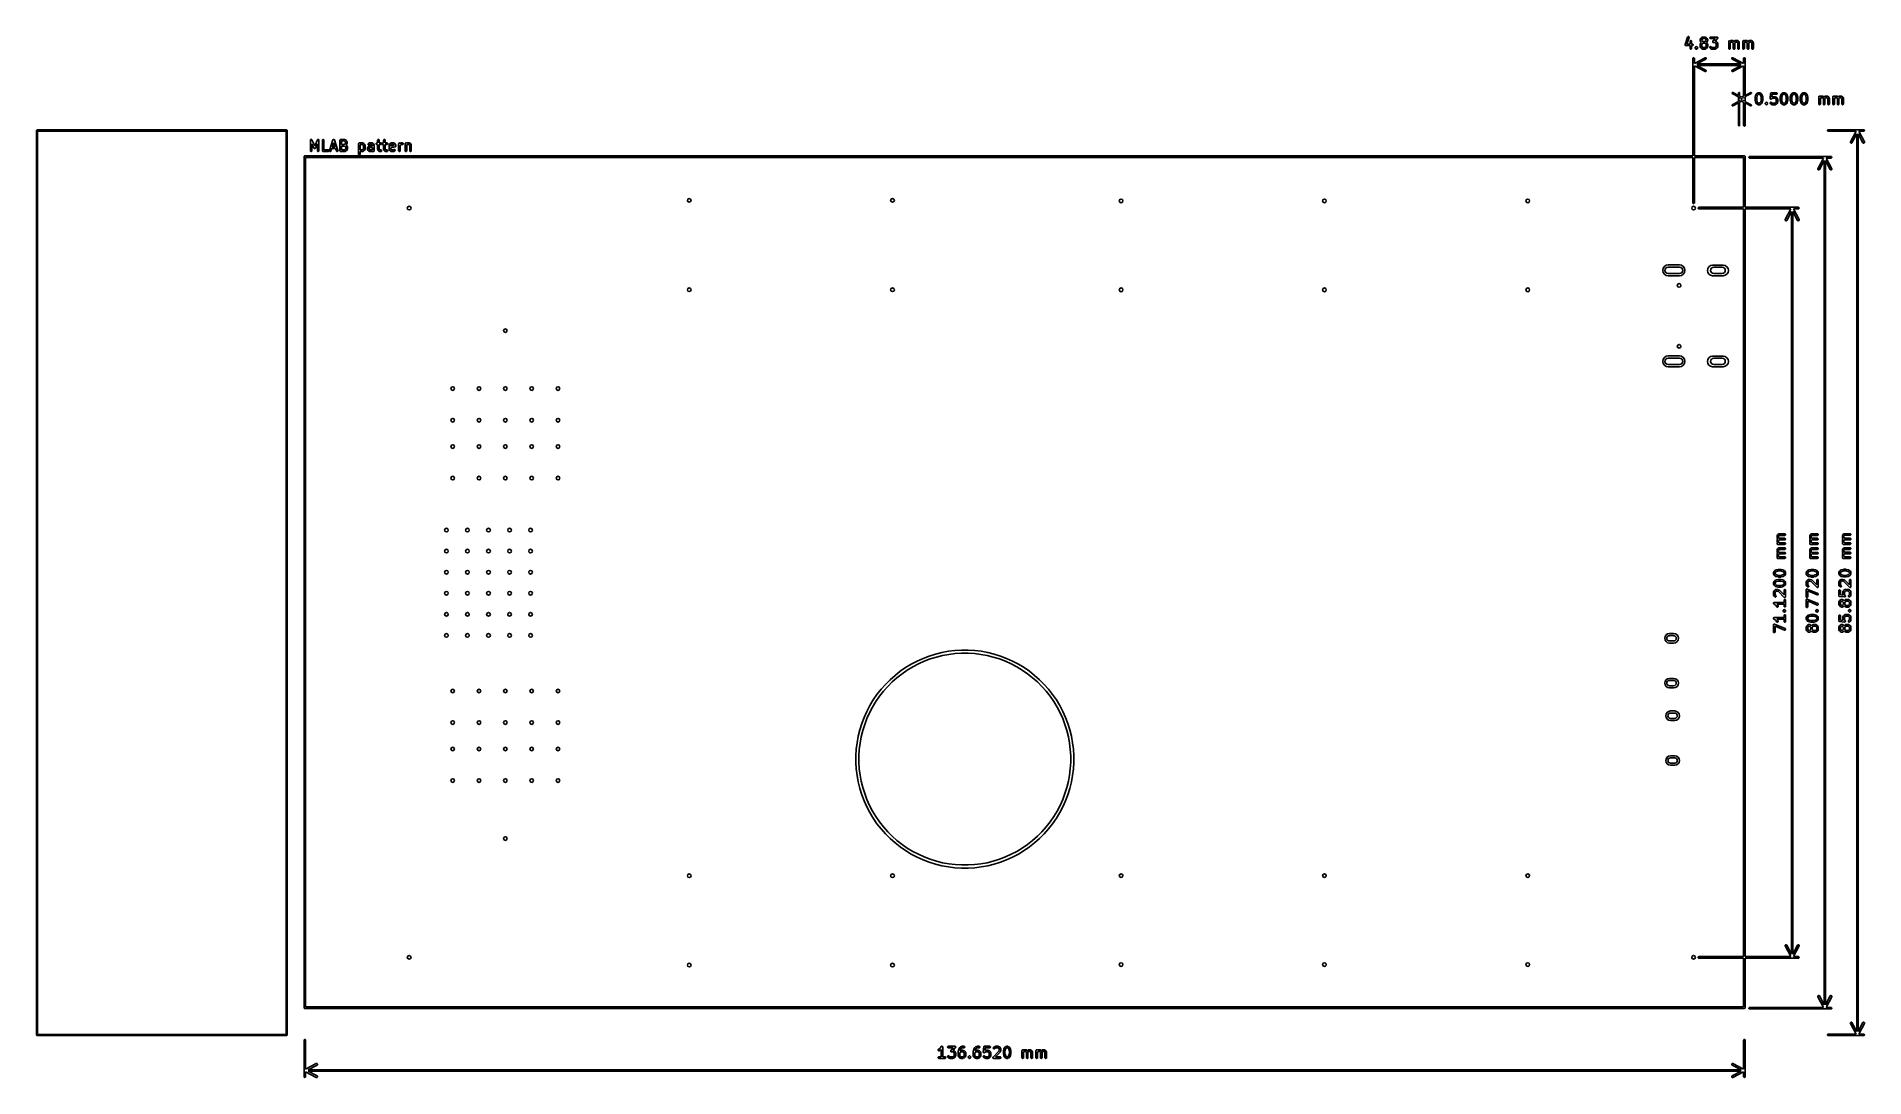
# Model space of a CAD drawing. Header units: inches. Extents: x -1 to 5.83, y -0.16 to 3.73.
import ezdxf

# ---------------------------------------------------------------- set-up
doc = ezdxf.new("R2010")
doc.units = ezdxf.units.IN
doc.header["$MEASUREMENT"] = 0
doc.layers.add('BLACK', color=250, linetype='CONTINUOUS')

msp = doc.modelspace()

# ---------------------------------------------------------------- linework, layer by layer
at = {"layer": 'BLACK', "linetype": 'CONTINUOUS'}
for p, q in [((5.1583, 3.7007), (5.1583, 3.7008)), ((5.1583, 3.7008), (5.1584, 3.7008)), ((5.1583, 3.7005), (5.1583, 3.7007)), ((5.1583, 3.7001), (5.1583, 3.7005)), ((5.1583, 3.6996), (5.1583, 3.7001)), ((5.1584, 3.6995), (5.1583, 3.6996)), ((5.1584, 3.7011), (5.1678, 3.7292)), ((5.1584, 3.7008), (5.1584, 3.7011)), ((5.1584, 3.6994), (5.1584, 3.6995)), ((5.1586, 3.699), (5.1584, 3.6994)), ((5.1588, 3.6985), (5.1586, 3.699)), ((5.1589, 3.6985), (5.1588, 3.6985)), ((5.1589, 3.6984), (5.1589, 3.6985)), ((5.1593, 3.6981), (5.1589, 3.6984)), ((5.1596, 3.6977), (5.1593, 3.6981)), ((5.1597, 3.6977), (5.1596, 3.6977)), ((5.1598, 3.6976), (5.1597, 3.6977)), ((5.1602, 3.6975), (5.1598, 3.6976)), ((5.1607, 3.6973), (5.1602, 3.6975)), ((5.1608, 3.6973), (5.1607, 3.6973)), ((5.1609, 3.6972), (5.1608, 3.6973)), ((5.1612, 3.6972), (5.1609, 3.6973)), ((5.1609, 3.6973), (5.1609, 3.6972)), ((5.177, 3.6972), (5.1612, 3.6972)), ((5.1734, 3.7274), (5.1653, 3.7031)), ((5.1653, 3.7031), (5.177, 3.7031)), ((5.1678, 3.7292), (5.168, 3.7298)), ((5.168, 3.7298), (5.1688, 3.7306)), ((5.1688, 3.7306), (5.1698, 3.7311)), ((5.1698, 3.7311), (5.171, 3.7312)), ((5.171, 3.7312), (5.1721, 3.7309)), ((5.1721, 3.7309), (5.1729, 3.7301)), ((5.1729, 3.7301), (5.1735, 3.7291)), ((5.1735, 3.7279), (5.1734, 3.7274)), ((5.1735, 3.7291), (5.1735, 3.7279)), ((5.177, 3.7133), (5.1771, 3.7139)), ((5.177, 3.7031), (5.177, 3.7133)), ((5.177, 3.6871), (5.177, 3.6972)), ((5.1771, 3.7139), (5.1775, 3.7149)), ((5.1775, 3.7149), (5.1783, 3.7158)), ((5.1783, 3.7158), (5.1794, 3.7162)), ((5.1794, 3.7162), (5.1806, 3.7162)), ((5.1806, 3.7162), (5.1816, 3.7158)), ((5.1816, 3.7158), (5.1824, 3.7149)), ((5.1824, 3.7149), (5.1829, 3.7139)), ((5.1829, 3.7139), (5.1829, 3.7133)), ((5.1829, 3.7133), (5.1829, 3.7031)), ((5.1829, 3.7031), (5.1856, 3.7031)), ((5.1856, 3.6972), (5.1829, 3.6972)), ((5.1829, 3.6972), (5.1829, 3.6871)), ((5.1856, 3.7031), (5.1862, 3.7031)), ((5.1862, 3.6973), (5.1856, 3.6972)), ((5.1862, 3.7031), (5.1873, 3.7026)), ((5.1873, 3.6977), (5.1862, 3.6973)), ((5.1873, 3.7026), (5.1881, 3.7018)), ((5.1881, 3.6985), (5.1873, 3.6977)), ((5.1881, 3.7018), (5.1885, 3.7008)), ((5.1885, 3.6996), (5.1881, 3.6985)), ((5.1885, 3.7008), (5.1885, 3.6996)), ((5.1958, 3.6895), (5.1963, 3.6906)), ((5.1958, 3.6884), (5.1958, 3.6895)), ((5.1963, 3.6906), (5.1966, 3.691)), ((5.1966, 3.691), (5.1985, 3.6929)), ((5.1985, 3.6929), (5.199, 3.6933)), ((5.199, 3.6933), (5.1996, 3.6935)), ((5.199, 3.6933), (5.199, 3.6933)), ((5.1996, 3.6935), (5.2, 3.6937)), ((5.2, 3.6937), (5.2012, 3.6937)), ((5.2012, 3.6937), (5.2012, 3.6937)), ((5.2012, 3.6937), (5.2016, 3.6935)), ((5.2016, 3.6935), (5.2023, 3.6933)), ((5.2023, 3.6933), (5.2023, 3.6933)), ((5.2023, 3.6933), (5.2027, 3.6929)), ((5.2027, 3.6929), (5.2046, 3.691)), ((5.2046, 3.691), (5.2049, 3.6906)), ((5.2049, 3.6906), (5.2054, 3.6895)), ((5.2054, 3.6895), (5.2054, 3.6895)), ((5.2054, 3.6895), (5.2054, 3.6884)), ((5.2145, 3.7189), (5.2146, 3.7195)), ((5.2145, 3.7171), (5.2145, 3.7189)), ((5.2146, 3.7165), (5.2145, 3.7171)), ((5.2145, 3.7021), (5.2146, 3.7026)), ((5.2145, 3.6946), (5.2145, 3.7021)), ((5.2146, 3.694), (5.2145, 3.6946)), ((5.2146, 3.7197), (5.2148, 3.7202)), ((5.2146, 3.7196), (5.2146, 3.7197)), ((5.2146, 3.7195), (5.2146, 3.7196)), ((5.2146, 3.7164), (5.2146, 3.7165)), ((5.2146, 3.7163), (5.2146, 3.7164)), ((5.2148, 3.7157), (5.2146, 3.7163)), ((5.2146, 3.7028), (5.2148, 3.7034)), ((5.2146, 3.7027), (5.2146, 3.7028)), ((5.2146, 3.7026), (5.2146, 3.7027)), ((5.2146, 3.6939), (5.2146, 3.694)), ((5.2146, 3.6938), (5.2146, 3.6939)), ((5.2148, 3.6932), (5.2146, 3.6938)), ((5.2148, 3.7202), (5.2167, 3.724)), ((5.2167, 3.712), (5.2148, 3.7157)), ((5.2148, 3.7034), (5.2167, 3.7071)), ((5.2167, 3.6895), (5.2148, 3.6932)), ((5.2167, 3.724), (5.2169, 3.7242)), ((5.2169, 3.7117), (5.2167, 3.712)), ((5.2167, 3.7071), (5.2169, 3.7074)), ((5.2169, 3.6892), (5.2167, 3.6895)), ((5.2169, 3.7243), (5.217, 3.7244)), ((5.2169, 3.7242), (5.2169, 3.7243)), ((5.217, 3.7116), (5.2169, 3.7117)), ((5.2169, 3.7117), (5.2169, 3.7117)), ((5.2169, 3.7074), (5.217, 3.7075)), ((5.2169, 3.7074), (5.2169, 3.7074)), ((5.217, 3.6891), (5.2169, 3.6892)), ((5.2169, 3.6892), (5.2169, 3.6892)), ((5.217, 3.7244), (5.217, 3.7245)), ((5.217, 3.7245), (5.2171, 3.7245)), ((5.217, 3.7115), (5.217, 3.7116)), ((5.2171, 3.7114), (5.217, 3.7115)), ((5.217, 3.7076), (5.2171, 3.7077)), ((5.217, 3.7075), (5.217, 3.7076)), ((5.217, 3.689), (5.217, 3.6891)), ((5.2171, 3.6889), (5.217, 3.689)), ((5.2171, 3.7245), (5.2173, 3.7248)), ((5.2173, 3.7112), (5.2171, 3.7114)), ((5.2171, 3.7077), (5.2173, 3.7079)), ((5.2173, 3.6887), (5.2171, 3.6889)), ((5.2173, 3.7248), (5.2191, 3.7266)), ((5.2189, 3.7096), (5.2173, 3.7112)), ((5.2173, 3.7079), (5.2189, 3.7096)), ((5.2191, 3.7266), (5.2194, 3.7268)), ((5.2194, 3.7268), (5.2194, 3.7269)), ((5.2194, 3.7269), (5.2195, 3.7269)), ((5.2195, 3.7269), (5.2196, 3.727)), ((5.2196, 3.727), (5.2197, 3.727)), ((5.2197, 3.727), (5.2199, 3.7272)), ((5.2199, 3.7272), (5.2237, 3.7291)), ((5.2218, 3.7209), (5.2204, 3.7182)), ((5.2204, 3.7182), (5.2204, 3.7177)), ((5.2204, 3.7177), (5.2218, 3.7151)), ((5.2218, 3.7041), (5.2204, 3.7014)), ((5.2204, 3.7014), (5.2204, 3.6953)), ((5.2204, 3.6953), (5.2218, 3.6926)), ((5.223, 3.7221), (5.2218, 3.7209)), ((5.2218, 3.7151), (5.223, 3.7139)), ((5.223, 3.7053), (5.2218, 3.7041)), ((5.2218, 3.6926), (5.223, 3.6914)), ((5.2257, 3.7235), (5.223, 3.7221)), ((5.223, 3.7139), (5.2257, 3.7125)), ((5.2257, 3.7066), (5.223, 3.7053)), ((5.223, 3.6914), (5.2257, 3.69)), ((5.2237, 3.7291), (5.2242, 3.7293)), ((5.2242, 3.7293), (5.2243, 3.7293)), ((5.2243, 3.7293), (5.2244, 3.7293)), ((5.2244, 3.7293), (5.225, 3.7294)), ((5.225, 3.7294), (5.2325, 3.7294)), ((5.2318, 3.7235), (5.2257, 3.7235)), ((5.2257, 3.7125), (5.2318, 3.7125)), ((5.2318, 3.7066), (5.2257, 3.7066)), ((5.2257, 3.69), (5.2318, 3.69)), ((5.2345, 3.7221), (5.2318, 3.7235)), ((5.2318, 3.7125), (5.2345, 3.7139)), ((5.2345, 3.7053), (5.2318, 3.7066)), ((5.2318, 3.69), (5.2345, 3.6914)), ((5.2325, 3.7294), (5.2331, 3.7293)), ((5.2331, 3.7293), (5.2332, 3.7293)), ((5.2332, 3.7293), (5.2333, 3.7293)), ((5.2333, 3.7293), (5.2338, 3.7291)), ((5.2338, 3.7291), (5.2376, 3.7272)), ((5.2357, 3.7209), (5.2345, 3.7221)), ((5.2345, 3.7139), (5.2357, 3.7151)), ((5.2357, 3.7041), (5.2345, 3.7053)), ((5.2345, 3.6914), (5.2357, 3.6926)), ((5.237, 3.7182), (5.2357, 3.7209)), ((5.2357, 3.7151), (5.237, 3.7177)), ((5.237, 3.7014), (5.2357, 3.7041)), ((5.2357, 3.6926), (5.237, 3.6953)), ((5.237, 3.7177), (5.237, 3.7182)), ((5.237, 3.6953), (5.237, 3.7014)), ((5.2376, 3.7272), (5.2378, 3.727)), ((5.2378, 3.727), (5.2379, 3.727)), ((5.2379, 3.727), (5.238, 3.7269)), ((5.238, 3.7269), (5.238, 3.7269)), ((5.238, 3.7269), (5.2381, 3.7268)), ((5.2381, 3.7268), (5.2383, 3.7266)), ((5.2383, 3.7266), (5.2402, 3.7248)), ((5.2402, 3.7112), (5.2385, 3.7096)), ((5.2385, 3.7096), (5.2402, 3.7079)), ((5.2402, 3.7248), (5.2404, 3.7245)), ((5.2404, 3.7114), (5.2402, 3.7112)), ((5.2402, 3.7079), (5.2404, 3.7077)), ((5.2404, 3.6889), (5.2402, 3.6887)), ((5.2404, 3.7245), (5.2404, 3.7245)), ((5.2404, 3.7245), (5.2405, 3.7244)), ((5.2405, 3.7116), (5.2404, 3.7115)), ((5.2404, 3.7115), (5.2404, 3.7114)), ((5.2404, 3.7077), (5.2404, 3.7076)), ((5.2404, 3.7076), (5.2405, 3.7075)), ((5.2405, 3.6891), (5.2404, 3.689)), ((5.2404, 3.689), (5.2404, 3.6889)), ((5.2405, 3.7244), (5.2406, 3.7243)), ((5.2406, 3.7117), (5.2405, 3.7116)), ((5.2405, 3.7075), (5.2406, 3.7074)), ((5.2406, 3.6892), (5.2405, 3.6891)), ((5.2406, 3.7243), (5.2406, 3.7242)), ((5.2406, 3.7242), (5.2407, 3.724)), ((5.2407, 3.712), (5.2406, 3.7117)), ((5.2406, 3.7117), (5.2406, 3.7117)), ((5.2406, 3.7074), (5.2406, 3.7074)), ((5.2406, 3.7074), (5.2407, 3.7071)), ((5.2407, 3.6895), (5.2406, 3.6892)), ((5.2406, 3.6892), (5.2406, 3.6892)), ((5.2407, 3.724), (5.2426, 3.7202)), ((5.2426, 3.7157), (5.2407, 3.712)), ((5.2407, 3.7071), (5.2426, 3.7034)), ((5.2426, 3.6932), (5.2407, 3.6895)), ((5.2426, 3.7202), (5.2428, 3.7197)), ((5.2428, 3.7163), (5.2426, 3.7157)), ((5.2426, 3.7034), (5.2428, 3.7028)), ((5.2428, 3.6938), (5.2426, 3.6932)), ((5.2428, 3.7197), (5.2428, 3.7196)), ((5.2428, 3.7196), (5.2429, 3.7195)), ((5.2429, 3.7165), (5.2428, 3.7164)), ((5.2428, 3.7164), (5.2428, 3.7163)), ((5.2428, 3.7028), (5.2428, 3.7027)), ((5.2428, 3.7027), (5.2429, 3.7026)), ((5.2429, 3.694), (5.2428, 3.6939)), ((5.2428, 3.6939), (5.2428, 3.6938)), ((5.2429, 3.7195), (5.2429, 3.7189)), ((5.2429, 3.7189), (5.2429, 3.7171)), ((5.2429, 3.7171), (5.2429, 3.7165)), ((5.2429, 3.7026), (5.2429, 3.7021)), ((5.2429, 3.7021), (5.2429, 3.6946)), ((5.2429, 3.6946), (5.2429, 3.694)), ((5.2502, 3.727), (5.2506, 3.7281)), ((5.2502, 3.7258), (5.2502, 3.727)), ((5.2506, 3.7248), (5.2502, 3.7258)), ((5.2502, 3.6914), (5.2506, 3.6924)), ((5.2502, 3.6902), (5.2502, 3.6914)), ((5.2506, 3.6892), (5.2502, 3.6902)), ((5.2506, 3.7281), (5.2515, 3.7289)), ((5.2515, 3.724), (5.2506, 3.7248)), ((5.2506, 3.6924), (5.2515, 3.6933)), ((5.251, 3.6887), (5.2506, 3.6892)), ((5.2515, 3.7289), (5.2525, 3.7293)), ((5.2525, 3.7235), (5.2515, 3.724)), ((5.2515, 3.6933), (5.2525, 3.6937)), ((5.2525, 3.7293), (5.2531, 3.7294)), ((5.2531, 3.7235), (5.2525, 3.7235)), ((5.2525, 3.6937), (5.2537, 3.6937)), ((5.2531, 3.7294), (5.2775, 3.7294)), ((5.271, 3.7235), (5.2531, 3.7235)), ((5.2537, 3.6937), (5.2547, 3.6933)), ((5.2547, 3.6933), (5.2552, 3.6929)), ((5.2552, 3.6929), (5.2567, 3.6914)), ((5.2567, 3.6914), (5.2594, 3.69)), ((5.2594, 3.69), (5.2693, 3.69)), ((5.2614, 3.7118), (5.2615, 3.7119)), ((5.2615, 3.7113), (5.2614, 3.7118)), ((5.2615, 3.712), (5.2616, 3.7124)), ((5.2615, 3.7119), (5.2615, 3.712)), ((5.2615, 3.7109), (5.2615, 3.7113)), ((5.2615, 3.7108), (5.2615, 3.7109)), ((5.2615, 3.7107), (5.2615, 3.7108)), ((5.2617, 3.7102), (5.2615, 3.7107)), ((5.2616, 3.7124), (5.2618, 3.7129)), ((5.2619, 3.7098), (5.2617, 3.7102)), ((5.2618, 3.7129), (5.2619, 3.713)), ((5.2619, 3.713), (5.2619, 3.7131)), ((5.2619, 3.7131), (5.262, 3.7131)), ((5.262, 3.7097), (5.2619, 3.7098)), ((5.262, 3.7131), (5.2621, 3.7134)), ((5.262, 3.7096), (5.262, 3.7097)), ((5.2624, 3.7093), (5.262, 3.7096)), ((5.2621, 3.7134), (5.271, 3.7235)), ((5.2627, 3.709), (5.2624, 3.7093)), ((5.2628, 3.7089), (5.2627, 3.709)), ((5.2629, 3.7089), (5.2628, 3.7089)), ((5.2633, 3.7087), (5.2629, 3.7089)), ((5.2638, 3.7085), (5.2633, 3.7087)), ((5.2639, 3.7085), (5.2638, 3.7085)), ((5.264, 3.7085), (5.2639, 3.7085)), ((5.2644, 3.7085), (5.264, 3.7085)), ((5.264, 3.7085), (5.264, 3.7085)), ((5.2693, 3.7085), (5.2644, 3.7085)), ((5.272, 3.7071), (5.2693, 3.7085)), ((5.2693, 3.69), (5.272, 3.6914)), ((5.2797, 3.7245), (5.2708, 3.7143)), ((5.2708, 3.7143), (5.2713, 3.7141)), ((5.2713, 3.7141), (5.275, 3.7122)), ((5.2732, 3.7059), (5.272, 3.7071)), ((5.272, 3.6914), (5.2732, 3.6926)), ((5.2745, 3.7032), (5.2732, 3.7059)), ((5.2732, 3.6926), (5.2745, 3.6953)), ((5.2745, 3.6953), (5.2745, 3.7032)), ((5.275, 3.7122), (5.2753, 3.712)), ((5.2753, 3.712), (5.2754, 3.712)), ((5.2754, 3.712), (5.2754, 3.7119)), ((5.2754, 3.7119), (5.2755, 3.7119)), ((5.2755, 3.7119), (5.2756, 3.7118)), ((5.2756, 3.7118), (5.2758, 3.7116)), ((5.2758, 3.7116), (5.2777, 3.7098)), ((5.2775, 3.7294), (5.2778, 3.7293)), ((5.2777, 3.7098), (5.2779, 3.7095)), ((5.2779, 3.6889), (5.2777, 3.6887)), ((5.2778, 3.7293), (5.2779, 3.7294)), ((5.2779, 3.7294), (5.2779, 3.7293)), ((5.2779, 3.7293), (5.2781, 3.7293)), ((5.2779, 3.7095), (5.2779, 3.7095)), ((5.2779, 3.7095), (5.278, 3.7094)), ((5.278, 3.6891), (5.2779, 3.689)), ((5.2779, 3.689), (5.2779, 3.6889)), ((5.278, 3.7094), (5.2781, 3.7093)), ((5.2781, 3.6892), (5.278, 3.6891)), ((5.2781, 3.7293), (5.2785, 3.7291)), ((5.2781, 3.7093), (5.2781, 3.7092)), ((5.2781, 3.7092), (5.2782, 3.709)), ((5.2782, 3.6895), (5.2781, 3.6892)), ((5.2781, 3.6892), (5.2781, 3.6892)), ((5.2782, 3.709), (5.2801, 3.7052)), ((5.2801, 3.6932), (5.2782, 3.6895)), ((5.2785, 3.7291), (5.279, 3.729)), ((5.279, 3.729), (5.279, 3.7289)), ((5.279, 3.7289), (5.2791, 3.7289)), ((5.2791, 3.7289), (5.2795, 3.7285)), ((5.2795, 3.7285), (5.2798, 3.7282)), ((5.2799, 3.7247), (5.2797, 3.7245)), ((5.2798, 3.7282), (5.2799, 3.7281)), ((5.2799, 3.7281), (5.2799, 3.7281)), ((5.2799, 3.7281), (5.2801, 3.7276)), ((5.28, 3.7248), (5.2799, 3.7248)), ((5.2799, 3.7248), (5.2799, 3.7247)), ((5.2802, 3.7254), (5.28, 3.725)), ((5.28, 3.725), (5.28, 3.7248)), ((5.2801, 3.7276), (5.2803, 3.7272)), ((5.2801, 3.7052), (5.2803, 3.7047)), ((5.2803, 3.6938), (5.2801, 3.6932)), ((5.2804, 3.7258), (5.2802, 3.7254)), ((5.2803, 3.7272), (5.2803, 3.7271)), ((5.2803, 3.7271), (5.2804, 3.727)), ((5.2803, 3.7047), (5.2803, 3.7046)), ((5.2803, 3.7046), (5.2804, 3.7045)), ((5.2804, 3.694), (5.2803, 3.6939)), ((5.2803, 3.6939), (5.2803, 3.6938)), ((5.2804, 3.727), (5.2804, 3.7265)), ((5.2804, 3.7265), (5.2804, 3.726)), ((5.2804, 3.726), (5.2804, 3.7259)), ((5.2804, 3.7259), (5.2804, 3.7258)), ((5.2804, 3.7045), (5.2804, 3.7039)), ((5.2804, 3.7039), (5.2804, 3.6946)), ((5.2804, 3.6946), (5.2804, 3.694)), ((5.3214, 3.7139), (5.3219, 3.7149)), ((5.3214, 3.7133), (5.3214, 3.7139)), ((5.3214, 3.6871), (5.3214, 3.7133)), ((5.3219, 3.7149), (5.3227, 3.7158)), ((5.3227, 3.7158), (5.3238, 3.7162)), ((5.3238, 3.7162), (5.3249, 3.7162)), ((5.3249, 3.7162), (5.326, 3.7158)), ((5.326, 3.7158), (5.3267, 3.715)), ((5.3267, 3.715), (5.3286, 3.7159)), ((5.328, 3.709), (5.3273, 3.7083)), ((5.3273, 3.7083), (5.3273, 3.6871)), ((5.3307, 3.7103), (5.328, 3.709)), ((5.3286, 3.7159), (5.3292, 3.7161)), ((5.3292, 3.7161), (5.3293, 3.7162)), ((5.3293, 3.7162), (5.3294, 3.7162)), ((5.3294, 3.7162), (5.33, 3.7163)), ((5.33, 3.7163), (5.3356, 3.7163)), ((5.3349, 3.7103), (5.3307, 3.7103)), ((5.3371, 3.7092), (5.3349, 3.7103)), ((5.3356, 3.7163), (5.3362, 3.7162)), ((5.3362, 3.7162), (5.3363, 3.7162)), ((5.3363, 3.7162), (5.3364, 3.7161)), ((5.3364, 3.7161), (5.3369, 3.7159)), ((5.3369, 3.7159), (5.3407, 3.7141)), ((5.3383, 3.707), (5.3371, 3.7092)), ((5.3383, 3.6871), (5.3383, 3.707)), ((5.3407, 3.7141), (5.3408, 3.714)), ((5.3408, 3.714), (5.3408, 3.714)), ((5.3408, 3.714), (5.3409, 3.7139)), ((5.3409, 3.7139), (5.3412, 3.7138)), ((5.3412, 3.7138), (5.3412, 3.7137)), ((5.3412, 3.7137), (5.3413, 3.7138)), ((5.3413, 3.7138), (5.3416, 3.7139)), ((5.3416, 3.7139), (5.3416, 3.714)), ((5.3416, 3.714), (5.3417, 3.714)), ((5.3417, 3.714), (5.3418, 3.7141)), ((5.3418, 3.7141), (5.3455, 3.7159)), ((5.3453, 3.7092), (5.3442, 3.707)), ((5.3442, 3.707), (5.3442, 3.6871)), ((5.3475, 3.7103), (5.3453, 3.7092)), ((5.3455, 3.7159), (5.3461, 3.7161)), ((5.3461, 3.7161), (5.3462, 3.7162)), ((5.3462, 3.7162), (5.3463, 3.7162)), ((5.3463, 3.7162), (5.3468, 3.7163)), ((5.3468, 3.7163), (5.3525, 3.7163)), ((5.3518, 3.7103), (5.3475, 3.7103)), ((5.354, 3.7092), (5.3518, 3.7103)), ((5.3525, 3.7163), (5.353, 3.7162)), ((5.353, 3.7162), (5.3531, 3.7162)), ((5.3531, 3.7162), (5.3532, 3.7161)), ((5.3532, 3.7161), (5.3538, 3.7159)), ((5.3538, 3.7159), (5.3575, 3.7141)), ((5.3551, 3.707), (5.354, 3.7092)), ((5.3551, 3.6871), (5.3551, 3.707)), ((5.3575, 3.7141), (5.3576, 3.714)), ((5.3576, 3.714), (5.3577, 3.714)), ((5.3577, 3.714), (5.3577, 3.7139)), ((5.3577, 3.7139), (5.358, 3.7138)), ((5.358, 3.7138), (5.3583, 3.7135)), ((5.3583, 3.7135), (5.3585, 3.7132)), ((5.3585, 3.7132), (5.3587, 3.7129)), ((5.3587, 3.7129), (5.3588, 3.7129)), ((5.3588, 3.7129), (5.3588, 3.7128)), ((5.3588, 3.7128), (5.3589, 3.7127)), ((5.3589, 3.7127), (5.3607, 3.709)), ((5.3607, 3.709), (5.3609, 3.7085)), ((5.3609, 3.7085), (5.3609, 3.7084)), ((5.3609, 3.7084), (5.361, 3.7083)), ((5.361, 3.7083), (5.361, 3.7077)), ((5.361, 3.7077), (5.361, 3.6871)), ((5.3739, 3.7139), (5.3744, 3.7149)), ((5.3739, 3.7133), (5.3739, 3.7139)), ((5.3739, 3.6871), (5.3739, 3.7133)), ((5.3744, 3.7149), (5.3752, 3.7158)), ((5.3752, 3.7158), (5.3763, 3.7162)), ((5.3763, 3.7162), (5.3774, 3.7162)), ((5.3774, 3.7162), (5.3785, 3.7158)), ((5.3785, 3.7158), (5.3792, 3.715)), ((5.3792, 3.715), (5.3811, 3.7159)), ((5.3805, 3.709), (5.3798, 3.7083)), ((5.3798, 3.7083), (5.3798, 3.6871)), ((5.3832, 3.7103), (5.3805, 3.709)), ((5.3811, 3.7159), (5.3817, 3.7161)), ((5.3817, 3.7161), (5.3818, 3.7162)), ((5.3818, 3.7162), (5.3819, 3.7162)), ((5.3819, 3.7162), (5.3825, 3.7163)), ((5.3825, 3.7163), (5.3881, 3.7163)), ((5.3874, 3.7103), (5.3832, 3.7103)), ((5.3896, 3.7092), (5.3874, 3.7103)), ((5.3881, 3.7163), (5.3887, 3.7162)), ((5.3887, 3.7162), (5.3888, 3.7162)), ((5.3888, 3.7162), (5.3889, 3.7161)), ((5.3889, 3.7161), (5.3894, 3.7159)), ((5.3894, 3.7159), (5.3932, 3.7141)), ((5.3908, 3.707), (5.3896, 3.7092)), ((5.3908, 3.6871), (5.3908, 3.707)), ((5.3932, 3.7141), (5.3933, 3.714)), ((5.3933, 3.714), (5.3933, 3.714)), ((5.3933, 3.714), (5.3934, 3.7139)), ((5.3934, 3.7139), (5.3936, 3.7138)), ((5.3936, 3.7138), (5.3937, 3.7137)), ((5.3937, 3.7137), (5.3938, 3.7138)), ((5.3938, 3.7138), (5.3941, 3.7139)), ((5.3941, 3.7139), (5.3941, 3.714)), ((5.3941, 3.714), (5.3942, 3.714)), ((5.3942, 3.714), (5.3943, 3.7141)), ((5.3943, 3.7141), (5.398, 3.7159)), ((5.3978, 3.7092), (5.3967, 3.707)), ((5.3967, 3.707), (5.3967, 3.6871)), ((5.4, 3.7103), (5.3978, 3.7092)), ((5.398, 3.7159), (5.3986, 3.7161)), ((5.3986, 3.7161), (5.3987, 3.7162)), ((5.3987, 3.7162), (5.3988, 3.7162)), ((5.3988, 3.7162), (5.3993, 3.7163)), ((5.3993, 3.7163), (5.405, 3.7163)), ((5.4043, 3.7103), (5.4, 3.7103)), ((5.4065, 3.7092), (5.4043, 3.7103)), ((5.405, 3.7163), (5.4055, 3.7162)), ((5.4055, 3.7162), (5.4056, 3.7162)), ((5.4056, 3.7162), (5.4057, 3.7161)), ((5.4057, 3.7161), (5.4063, 3.7159)), ((5.4063, 3.7159), (5.41, 3.7141)), ((5.4076, 3.707), (5.4065, 3.7092)), ((5.4076, 3.6871), (5.4076, 3.707)), ((5.41, 3.7141), (5.4101, 3.714)), ((5.4101, 3.714), (5.4102, 3.714)), ((5.4102, 3.714), (5.4102, 3.7139)), ((5.4102, 3.7139), (5.4105, 3.7138)), ((5.4105, 3.7138), (5.4108, 3.7135)), ((5.4108, 3.7135), (5.411, 3.7132)), ((5.411, 3.7132), (5.4112, 3.7129)), ((5.4112, 3.7129), (5.4113, 3.7129)), ((5.4113, 3.7129), (5.4113, 3.7128)), ((5.4113, 3.7128), (5.4114, 3.7127)), ((5.4114, 3.7127), (5.4132, 3.709)), ((5.4132, 3.709), (5.4134, 3.7085)), ((5.4134, 3.7085), (5.4134, 3.7084)), ((5.4134, 3.7084), (5.4135, 3.7083)), ((5.4135, 3.7083), (5.4135, 3.7077)), ((5.4135, 3.7077), (5.4135, 3.6871)), ((5.1771, 3.6865), (5.177, 3.6871)), ((5.1775, 3.6854), (5.1771, 3.6865)), ((5.1783, 3.6846), (5.1775, 3.6854)), ((5.1794, 3.6842), (5.1783, 3.6846)), ((5.1806, 3.6842), (5.1794, 3.6842)), ((5.1816, 3.6846), (5.1806, 3.6842)), ((5.1824, 3.6854), (5.1816, 3.6846)), ((5.1829, 3.6865), (5.1824, 3.6854)), ((5.1829, 3.6871), (5.1829, 3.6865)), ((5.187, 3.6493), (5.1871, 3.6499)), ((5.187, 3.2849), (5.187, 3.6493)), ((5.1871, 3.6499), (5.1875, 3.6509)), ((5.1875, 3.6509), (5.1884, 3.6518)), ((5.1884, 3.6518), (5.1894, 3.6522)), ((5.1894, 3.6522), (5.1906, 3.6522)), ((5.1906, 3.6522), (5.1916, 3.6518)), ((5.1916, 3.6518), (5.1925, 3.6509)), ((5.1925, 3.6509), (5.1929, 3.6499)), ((5.1929, 3.6499), (5.193, 3.6493)), ((5.193, 3.6311), (5.233, 3.6519)), ((5.193, 3.6493), (5.193, 3.6311)), ((5.233, 3.6005), (5.193, 3.6214)), ((5.193, 3.6214), (5.193, 3.2849)), ((5.196, 3.6879), (5.1958, 3.6884)), ((5.1963, 3.6873), (5.196, 3.6879)), ((5.1966, 3.6868), (5.1963, 3.6873)), ((5.1985, 3.685), (5.1966, 3.6868)), ((5.199, 3.6846), (5.1985, 3.685)), ((5.2, 3.6842), (5.199, 3.6846)), ((5.2012, 3.6842), (5.2, 3.6842)), ((5.2, 3.6842), (5.2, 3.6842)), ((5.2023, 3.6846), (5.2012, 3.6842)), ((5.2012, 3.6842), (5.2012, 3.6842)), ((5.2357, 3.6467), (5.2021, 3.6292)), ((5.2021, 3.6292), (5.3679, 3.6292)), ((5.3679, 3.6233), (5.2021, 3.6233)), ((5.2021, 3.6233), (5.2357, 3.6058)), ((5.2027, 3.685), (5.2023, 3.6846)), ((5.2046, 3.6868), (5.2027, 3.685)), ((5.2049, 3.6873), (5.2046, 3.6868)), ((5.2054, 3.6884), (5.2049, 3.6873)), ((5.2191, 3.6868), (5.2173, 3.6887)), ((5.2194, 3.6867), (5.2191, 3.6868)), ((5.2194, 3.6866), (5.2194, 3.6867)), ((5.2195, 3.6865), (5.2194, 3.6866)), ((5.2196, 3.6865), (5.2195, 3.6865)), ((5.2197, 3.6864), (5.2196, 3.6865)), ((5.2199, 3.6863), (5.2197, 3.6864)), ((5.2237, 3.6844), (5.2199, 3.6863)), ((5.2242, 3.6842), (5.2237, 3.6844)), ((5.2243, 3.6842), (5.2242, 3.6842)), ((5.2244, 3.6842), (5.2243, 3.6842)), ((5.225, 3.6841), (5.2244, 3.6842)), ((5.2325, 3.6841), (5.225, 3.6841)), ((5.2331, 3.6842), (5.2325, 3.6841)), ((5.233, 3.6519), (5.2335, 3.6521)), ((5.2332, 3.6842), (5.2331, 3.6842)), ((5.2333, 3.6842), (5.2332, 3.6842)), ((5.2338, 3.6844), (5.2333, 3.6842)), ((5.2335, 3.6521), (5.2347, 3.6522)), ((5.2376, 3.6863), (5.2338, 3.6844)), ((5.2347, 3.6522), (5.2358, 3.6519)), ((5.2362, 3.647), (5.2357, 3.6467)), ((5.2358, 3.6519), (5.2367, 3.6512)), ((5.2369, 3.6479), (5.2362, 3.647)), ((5.2367, 3.6512), (5.2372, 3.6501)), ((5.2373, 3.649), (5.2369, 3.6479)), ((5.2372, 3.6501), (5.2373, 3.649)), ((5.2378, 3.6864), (5.2376, 3.6863)), ((5.2379, 3.6865), (5.2378, 3.6864)), ((5.238, 3.6865), (5.2379, 3.6865)), ((5.2381, 3.6867), (5.238, 3.6866)), ((5.238, 3.6866), (5.238, 3.6865)), ((5.2383, 3.6868), (5.2381, 3.6867)), ((5.2402, 3.6887), (5.2383, 3.6868)), ((5.2529, 3.6868), (5.251, 3.6887)), ((5.2531, 3.6867), (5.2529, 3.6868)), ((5.2532, 3.6866), (5.2531, 3.6867)), ((5.2533, 3.6865), (5.2532, 3.6866)), ((5.2534, 3.6864), (5.2533, 3.6865)), ((5.2533, 3.6865), (5.2533, 3.6865)), ((5.2537, 3.6863), (5.2534, 3.6864)), ((5.2574, 3.6844), (5.2537, 3.6863)), ((5.2579, 3.6842), (5.2574, 3.6844)), ((5.2581, 3.6842), (5.2579, 3.6842)), ((5.2582, 3.6842), (5.2581, 3.6842)), ((5.2587, 3.6841), (5.2582, 3.6842)), ((5.27, 3.6841), (5.2587, 3.6841)), ((5.2706, 3.6842), (5.27, 3.6841)), ((5.2707, 3.6842), (5.2706, 3.6842)), ((5.2708, 3.6842), (5.2707, 3.6842)), ((5.2713, 3.6844), (5.2708, 3.6842)), ((5.275, 3.6863), (5.2713, 3.6844)), ((5.2753, 3.6864), (5.275, 3.6863)), ((5.2754, 3.6865), (5.2753, 3.6864)), ((5.2755, 3.6866), (5.2754, 3.6865)), ((5.2754, 3.6865), (5.2754, 3.6865)), ((5.2756, 3.6867), (5.2755, 3.6866)), ((5.2758, 3.6868), (5.2756, 3.6867)), ((5.2777, 3.6887), (5.2758, 3.6868)), ((5.3214, 3.6865), (5.3214, 3.6871)), ((5.3219, 3.6854), (5.3214, 3.6865)), ((5.3227, 3.6846), (5.3219, 3.6854)), ((5.3238, 3.6842), (5.3227, 3.6846)), ((5.3249, 3.6842), (5.3238, 3.6842)), ((5.326, 3.6846), (5.3249, 3.6842)), ((5.3268, 3.6854), (5.326, 3.6846)), ((5.3272, 3.6865), (5.3268, 3.6854)), ((5.3273, 3.6871), (5.3272, 3.6865)), ((5.3327, 3.649), (5.3328, 3.6501)), ((5.3331, 3.6479), (5.3327, 3.649)), ((5.3328, 3.6501), (5.3333, 3.6512)), ((5.3338, 3.647), (5.3331, 3.6479)), ((5.3333, 3.6512), (5.3342, 3.6519)), ((5.3343, 3.6467), (5.3338, 3.647)), ((5.3342, 3.6519), (5.3353, 3.6522)), ((5.3679, 3.6292), (5.3343, 3.6467)), ((5.3343, 3.6058), (5.3679, 3.6233)), ((5.3353, 3.6522), (5.3365, 3.6521)), ((5.3365, 3.6521), (5.337, 3.6519)), ((5.337, 3.6519), (5.377, 3.6311)), ((5.377, 3.6214), (5.337, 3.6005)), ((5.3383, 3.6865), (5.3383, 3.6871)), ((5.3388, 3.6854), (5.3383, 3.6865)), ((5.3396, 3.6846), (5.3388, 3.6854)), ((5.3406, 3.6842), (5.3396, 3.6846)), ((5.3418, 3.6842), (5.3406, 3.6842)), ((5.3429, 3.6846), (5.3418, 3.6842)), ((5.3437, 3.6854), (5.3429, 3.6846)), ((5.3441, 3.6865), (5.3437, 3.6854)), ((5.3442, 3.6871), (5.3441, 3.6865)), ((5.3552, 3.6865), (5.3551, 3.6871)), ((5.3556, 3.6854), (5.3552, 3.6865)), ((5.3565, 3.6846), (5.3556, 3.6854)), ((5.3575, 3.6842), (5.3565, 3.6846)), ((5.3587, 3.6842), (5.3575, 3.6842)), ((5.3597, 3.6846), (5.3587, 3.6842)), ((5.3605, 3.6854), (5.3597, 3.6846)), ((5.361, 3.6865), (5.3605, 3.6854)), ((5.361, 3.6871), (5.361, 3.6865)), ((5.3739, 3.6865), (5.3739, 3.6871)), ((5.3744, 3.6854), (5.3739, 3.6865)), ((5.3752, 3.6846), (5.3744, 3.6854)), ((5.3763, 3.6842), (5.3752, 3.6846)), ((5.3774, 3.6842), (5.3763, 3.6842)), ((5.377, 3.6493), (5.3771, 3.6499)), ((5.377, 3.6311), (5.377, 3.6493)), ((5.377, 3.508), (5.377, 3.6214)), ((5.3771, 3.6499), (5.3775, 3.6509)), ((5.3785, 3.6846), (5.3774, 3.6842)), ((5.3775, 3.6509), (5.3784, 3.6518)), ((5.3784, 3.6518), (5.3794, 3.6522)), ((5.3793, 3.6854), (5.3785, 3.6846)), ((5.3797, 3.6865), (5.3793, 3.6854)), ((5.3794, 3.6522), (5.3806, 3.6522)), ((5.3798, 3.6871), (5.3797, 3.6865)), ((5.3806, 3.6522), (5.3816, 3.6518)), ((5.3816, 3.6518), (5.3825, 3.6509)), ((5.3825, 3.6509), (5.3829, 3.6499)), ((5.3829, 3.6499), (5.383, 3.6493)), ((5.383, 3.6493), (5.383, 3.5111)), ((5.3908, 3.6865), (5.3908, 3.6871)), ((5.3913, 3.6854), (5.3908, 3.6865)), ((5.3921, 3.6846), (5.3913, 3.6854)), ((5.3931, 3.6842), (5.3921, 3.6846)), ((5.3943, 3.6842), (5.3931, 3.6842)), ((5.3954, 3.6846), (5.3943, 3.6842)), ((5.3962, 3.6854), (5.3954, 3.6846)), ((5.3966, 3.6865), (5.3962, 3.6854)), ((5.3967, 3.6871), (5.3966, 3.6865)), ((5.4077, 3.6865), (5.4076, 3.6871)), ((5.4081, 3.6854), (5.4077, 3.6865)), ((5.4089, 3.6846), (5.4081, 3.6854)), ((5.41, 3.6842), (5.4089, 3.6846)), ((5.4112, 3.6842), (5.41, 3.6842)), ((5.4122, 3.6846), (5.4112, 3.6842)), ((5.413, 3.6854), (5.4122, 3.6846)), ((5.4135, 3.6865), (5.413, 3.6854)), ((5.4135, 3.6871), (5.4135, 3.6865)), ((5.2335, 3.6003), (5.233, 3.6005)), ((5.2347, 3.6002), (5.2335, 3.6003)), ((5.2358, 3.6005), (5.2347, 3.6002)), ((5.2357, 3.6058), (5.2362, 3.6054)), ((5.2367, 3.6013), (5.2358, 3.6005)), ((5.2362, 3.6054), (5.2369, 3.6046)), ((5.2372, 3.6023), (5.2367, 3.6013)), ((5.2369, 3.6046), (5.2373, 3.6035)), ((5.2373, 3.6035), (5.2372, 3.6023)), ((5.3327, 3.6035), (5.3331, 3.6046)), ((5.3328, 3.6023), (5.3327, 3.6035)), ((5.3333, 3.6013), (5.3328, 3.6023)), ((5.3331, 3.6046), (5.3338, 3.6054)), ((5.3342, 3.6005), (5.3333, 3.6013)), ((5.3338, 3.6054), (5.3343, 3.6058)), ((5.3353, 3.6002), (5.3342, 3.6005)), ((5.3365, 3.6003), (5.3353, 3.6002)), ((5.337, 3.6005), (5.3365, 3.6003)), ((5.3337, 3.5203), (5.3344, 3.5217)), ((5.3341, 3.5189), (5.3337, 3.5203)), ((5.3347, 3.5184), (5.3341, 3.5189)), ((5.3344, 3.5217), (5.3358, 3.5221)), ((5.3583, 3.5061), (5.3347, 3.5184)), ((5.3347, 3.4757), (5.3583, 3.488)), ((5.3358, 3.5221), (5.3366, 3.5219)), ((5.3366, 3.5219), (5.3583, 3.5106)), ((5.3583, 3.5202), (5.3585, 3.5209)), ((5.3583, 3.5106), (5.3583, 3.5202)), ((5.3583, 3.488), (5.3583, 3.5061)), ((5.3585, 3.5209), (5.3596, 3.522)), ((5.3596, 3.522), (5.3611, 3.522)), ((5.3611, 3.522), (5.3621, 3.5209)), ((5.3621, 3.5209), (5.3623, 3.5202)), ((5.3623, 3.5202), (5.3623, 3.5085)), ((5.3623, 3.5085), (5.3702, 3.5044)), ((5.3659, 3.5022), (5.3623, 3.5041)), ((5.3623, 3.5041), (5.3623, 3.5003)), ((5.3623, 3.5003), (5.3659, 3.5022)), ((5.3659, 3.492), (5.3623, 3.4938)), ((5.3623, 3.4938), (5.3623, 3.4901)), ((5.3623, 3.4901), (5.3659, 3.492)), ((5.3702, 3.4897), (5.3623, 3.4856)), ((5.3623, 3.4856), (5.3623, 3.3997)), ((5.3702, 3.5), (5.3684, 3.4991)), ((5.3684, 3.4991), (5.372, 3.4991)), ((5.3684, 3.4951), (5.3702, 3.4942)), ((5.372, 3.4951), (5.3684, 3.4951)), ((5.3702, 3.5044), (5.377, 3.508)), ((5.372, 3.4991), (5.3702, 3.5)), ((5.3702, 3.4942), (5.372, 3.4951)), ((5.377, 3.4862), (5.3702, 3.4897)), ((5.377, 3.5036), (5.3744, 3.5022)), ((5.3744, 3.5022), (5.377, 3.5008)), ((5.377, 3.4933), (5.3744, 3.492)), ((5.3744, 3.492), (5.377, 3.4906)), ((5.377, 3.5008), (5.377, 3.5036)), ((5.377, 3.4906), (5.377, 3.4933)), ((5.377, 3.3997), (5.377, 3.4862)), ((5.383, 3.5111), (5.4038, 3.5219)), ((5.4056, 3.5184), (5.383, 3.5067)), ((5.383, 3.5067), (5.383, 3.4875)), ((5.383, 3.4875), (5.4056, 3.4757)), ((5.4038, 3.5219), (5.4045, 3.5221)), ((5.4045, 3.5221), (5.4059, 3.5217)), ((5.4062, 3.5189), (5.4056, 3.5184)), ((5.4059, 3.5217), (5.4066, 3.5203)), ((5.4066, 3.5203), (5.4062, 3.5189)), ((5.42, 3.5039), (5.4201, 3.5041)), ((5.42, 3.5037), (5.42, 3.5039)), ((5.42, 3.5036), (5.42, 3.5037)), ((5.42, 3.5037), (5.42, 3.5037)), ((5.42, 3.4942), (5.42, 3.5036)), ((5.42, 3.4941), (5.42, 3.4942)), ((5.42, 3.494), (5.42, 3.4941)), ((5.42, 3.4938), (5.42, 3.494)), ((5.4201, 3.4936), (5.42, 3.4938)), ((5.4201, 3.5043), (5.422, 3.5118)), ((5.4201, 3.5042), (5.4201, 3.5043)), ((5.4201, 3.5041), (5.4201, 3.5042)), ((5.4201, 3.4935), (5.4201, 3.4936)), ((5.4201, 3.4936), (5.4201, 3.4936)), ((5.422, 3.486), (5.4201, 3.4935)), ((5.422, 3.5118), (5.4221, 3.5121)), ((5.422, 3.5118), (5.422, 3.5118)), ((5.422, 3.5118), (5.422, 3.5118)), ((5.422, 3.4859), (5.422, 3.486)), ((5.4221, 3.4857), (5.422, 3.4859)), ((5.422, 3.4859), (5.422, 3.4859)), ((5.4221, 3.5121), (5.4222, 3.5123)), ((5.4222, 3.4854), (5.4221, 3.4857)), ((5.4222, 3.5124), (5.4241, 3.5161)), ((5.4222, 3.5123), (5.4222, 3.5124)), ((5.4222, 3.5123), (5.4222, 3.5123)), ((5.4241, 3.4816), (5.4222, 3.4854)), ((5.4222, 3.4854), (5.4222, 3.4854)), ((5.4222, 3.4854), (5.4222, 3.4854)), ((5.4241, 3.5161), (5.4242, 3.5164)), ((5.4242, 3.5164), (5.4243, 3.5164)), ((5.4243, 3.5165), (5.4244, 3.5166)), ((5.4243, 3.5164), (5.4243, 3.5165)), ((5.4244, 3.5167), (5.4246, 3.5169)), ((5.4244, 3.5166), (5.4244, 3.5167)), ((5.4246, 3.5169), (5.4265, 3.5188)), ((5.4276, 3.51), (5.4259, 3.5032)), ((5.4259, 3.5032), (5.4259, 3.4945)), ((5.4259, 3.4945), (5.4276, 3.4877)), ((5.4265, 3.5188), (5.4267, 3.5189)), ((5.4267, 3.5189), (5.4268, 3.519)), ((5.4268, 3.519), (5.4269, 3.5191)), ((5.4269, 3.5191), (5.427, 3.5192)), ((5.4269, 3.5191), (5.4269, 3.5191)), ((5.427, 3.5192), (5.4273, 3.5193)), ((5.4273, 3.5193), (5.431, 3.5212)), ((5.4291, 3.5131), (5.4276, 3.51)), ((5.4276, 3.4877), (5.4291, 3.4847)), ((5.4303, 3.5142), (5.4291, 3.5131)), ((5.4291, 3.4847), (5.4303, 3.4835)), ((5.433, 3.5156), (5.4303, 3.5142)), ((5.431, 3.5212), (5.4316, 3.5214)), ((5.4316, 3.5214), (5.4317, 3.5214)), ((5.4317, 3.5214), (5.4318, 3.5214)), ((5.4318, 3.5214), (5.4323, 3.5215)), ((5.4323, 3.5215), (5.4361, 3.5215)), ((5.4354, 3.5156), (5.433, 3.5156)), ((5.4381, 3.5142), (5.4354, 3.5156)), ((5.4361, 3.5215), (5.4367, 3.5214)), ((5.4367, 3.5214), (5.4368, 3.5214)), ((5.4368, 3.5214), (5.4369, 3.5214)), ((5.4369, 3.5214), (5.4374, 3.5212)), ((5.4374, 3.5212), (5.4412, 3.5193)), ((5.4393, 3.5131), (5.4381, 3.5142)), ((5.4381, 3.4835), (5.4393, 3.4847)), ((5.4408, 3.51), (5.4393, 3.5131)), ((5.4393, 3.4847), (5.4408, 3.4877)), ((5.4425, 3.5032), (5.4408, 3.51)), ((5.4408, 3.4877), (5.4425, 3.4945)), ((5.4412, 3.5193), (5.4414, 3.5192)), ((5.4414, 3.5192), (5.4415, 3.5191)), ((5.4415, 3.5191), (5.4416, 3.5191)), ((5.4416, 3.5191), (5.4416, 3.519)), ((5.4416, 3.519), (5.4417, 3.5189)), ((5.4417, 3.5189), (5.4419, 3.5188)), ((5.4419, 3.5188), (5.4438, 3.5169)), ((5.4425, 3.4945), (5.4425, 3.5032)), ((5.4438, 3.5169), (5.444, 3.5167)), ((5.444, 3.5167), (5.444, 3.5166)), ((5.444, 3.5166), (5.4441, 3.5165)), ((5.4441, 3.5165), (5.4442, 3.5164)), ((5.4442, 3.5164), (5.4442, 3.5164)), ((5.4442, 3.5164), (5.4443, 3.5161)), ((5.4443, 3.5161), (5.4462, 3.5124)), ((5.4462, 3.4854), (5.4443, 3.4816)), ((5.4462, 3.5124), (5.4462, 3.5123)), ((5.4462, 3.5123), (5.4463, 3.5123)), ((5.4463, 3.4854), (5.4462, 3.4854)), ((5.4462, 3.4854), (5.4462, 3.4854)), ((5.4463, 3.5123), (5.4463, 3.5121)), ((5.4463, 3.5121), (5.4464, 3.5118)), ((5.4464, 3.4859), (5.4463, 3.4857)), ((5.4463, 3.4857), (5.4463, 3.4854)), ((5.4464, 3.5118), (5.4464, 3.5118)), ((5.4464, 3.5118), (5.4464, 3.5118)), ((5.4464, 3.5118), (5.4483, 3.5043)), ((5.4483, 3.4935), (5.4464, 3.486)), ((5.4464, 3.486), (5.4464, 3.4859)), ((5.4464, 3.4859), (5.4464, 3.4859)), ((5.4483, 3.5043), (5.4483, 3.5042)), ((5.4483, 3.5042), (5.4484, 3.5041)), ((5.4484, 3.4936), (5.4483, 3.4936)), ((5.4483, 3.4936), (5.4483, 3.4935)), ((5.4484, 3.5041), (5.4484, 3.5039)), ((5.4484, 3.5039), (5.4484, 3.5037)), ((5.4484, 3.5037), (5.4484, 3.5037)), ((5.4484, 3.5037), (5.4484, 3.5036)), ((5.4484, 3.5036), (5.4484, 3.4942)), ((5.4484, 3.4942), (5.4484, 3.4941)), ((5.4484, 3.4941), (5.4484, 3.494)), ((5.4484, 3.494), (5.4484, 3.4938)), ((5.4484, 3.4938), (5.4484, 3.4936)), ((5.4584, 3.4831), (5.4602, 3.485)), ((5.4602, 3.485), (5.4607, 3.4854)), ((5.4607, 3.4854), (5.4614, 3.4857)), ((5.4607, 3.4854), (5.4607, 3.4854)), ((5.4614, 3.4857), (5.4618, 3.4858)), ((5.4618, 3.4858), (5.4629, 3.4858)), ((5.4629, 3.4858), (5.4629, 3.4858)), ((5.4629, 3.4858), (5.4632, 3.4857)), ((5.4632, 3.4857), (5.464, 3.4854)), ((5.464, 3.4854), (5.464, 3.4854)), ((5.464, 3.4854), (5.4644, 3.485)), ((5.4644, 3.485), (5.4663, 3.4831)), ((5.4763, 3.5001), (5.4781, 3.5188)), ((5.4763, 3.4995), (5.4763, 3.5001)), ((5.4763, 3.4994), (5.4763, 3.4995)), ((5.4763, 3.4992), (5.4763, 3.4994)), ((5.4765, 3.4988), (5.4763, 3.4992)), ((5.4763, 3.4835), (5.4767, 3.4846)), ((5.4766, 3.4984), (5.4765, 3.4988)), ((5.4767, 3.4983), (5.4766, 3.4984)), ((5.4767, 3.4982), (5.4767, 3.4983)), ((5.4771, 3.4979), (5.4767, 3.4982)), ((5.4767, 3.4846), (5.4776, 3.4854)), ((5.4773, 3.4975), (5.4771, 3.4979)), ((5.4775, 3.4975), (5.4773, 3.4975)), ((5.4776, 3.4973), (5.4775, 3.4975)), ((5.478, 3.4972), (5.4776, 3.4973)), ((5.4776, 3.4854), (5.4786, 3.4858)), ((5.4783, 3.497), (5.478, 3.4972)), ((5.4781, 3.5188), (5.4782, 3.5191)), ((5.4782, 3.5192), (5.4783, 3.5194)), ((5.4782, 3.5191), (5.4782, 3.5192)), ((5.4782, 3.5191), (5.4782, 3.5191)), ((5.4783, 3.5194), (5.4785, 3.5198)), ((5.4785, 3.497), (5.4783, 3.497)), ((5.4785, 3.5198), (5.4786, 3.5202)), ((5.4786, 3.4969), (5.4785, 3.497)), ((5.4786, 3.5202), (5.4787, 3.5203)), ((5.4791, 3.4969), (5.4786, 3.4969)), ((5.4786, 3.4858), (5.4798, 3.4858)), ((5.4787, 3.5203), (5.4788, 3.5204)), ((5.4788, 3.5204), (5.4791, 3.5207)), ((5.4791, 3.5207), (5.4794, 3.521)), ((5.4795, 3.4969), (5.4791, 3.4969)), ((5.4794, 3.521), (5.4796, 3.5211)), ((5.4796, 3.4969), (5.4795, 3.4969)), ((5.4796, 3.5211), (5.4797, 3.5212)), ((5.4798, 3.4969), (5.4796, 3.4969)), ((5.4797, 3.5212), (5.4801, 3.5213)), ((5.4802, 3.4971), (5.4798, 3.4969)), ((5.4798, 3.4858), (5.4808, 3.4854)), ((5.4801, 3.5213), (5.4805, 3.5214)), ((5.4806, 3.4972), (5.4802, 3.4971)), ((5.4805, 3.5214), (5.4807, 3.5215)), ((5.4807, 3.4973), (5.4806, 3.4972)), ((5.4807, 3.5215), (5.4808, 3.5215)), ((5.4808, 3.4973), (5.4807, 3.4973)), ((5.4808, 3.5215), (5.4809, 3.5215)), ((5.4813, 3.4977), (5.4808, 3.4973)), ((5.4808, 3.4854), (5.4813, 3.485)), ((5.4809, 3.5215), (5.4811, 3.5215)), ((5.4811, 3.5215), (5.4998, 3.5215)), ((5.4828, 3.4993), (5.4813, 3.4977)), ((5.4813, 3.485), (5.4828, 3.4835)), ((5.4837, 3.5156), (5.4828, 3.5058)), ((5.4828, 3.5058), (5.4835, 3.5062)), ((5.4855, 3.5006), (5.4828, 3.4993)), ((5.4835, 3.5062), (5.484, 3.5064)), ((5.4998, 3.5156), (5.4837, 3.5156)), ((5.484, 3.5064), (5.4842, 3.5064)), ((5.4842, 3.5064), (5.4848, 3.5065)), ((5.4842, 3.5064), (5.4842, 3.5064)), ((5.4848, 3.5065), (5.4942, 3.5065)), ((5.4935, 3.5006), (5.4855, 3.5006)), ((5.4962, 3.4993), (5.4935, 3.5006)), ((5.4942, 3.5065), (5.4948, 3.5064)), ((5.4948, 3.5064), (5.4949, 3.5064)), ((5.4949, 3.5064), (5.495, 3.5064)), ((5.495, 3.5064), (5.4955, 3.5062)), ((5.4955, 3.5062), (5.4993, 3.5043)), ((5.4974, 3.4981), (5.4962, 3.4993)), ((5.4962, 3.4835), (5.4974, 3.4847)), ((5.4987, 3.4954), (5.4974, 3.4981)), ((5.4974, 3.4847), (5.4987, 3.4874)), ((5.4987, 3.4874), (5.4987, 3.4954)), ((5.4993, 3.5043), (5.4995, 3.5042)), ((5.4995, 3.5042), (5.4996, 3.5041)), ((5.4996, 3.5041), (5.4997, 3.5041)), ((5.4997, 3.5041), (5.4998, 3.504)), ((5.4998, 3.5215), (5.5004, 3.5214)), ((5.5004, 3.5157), (5.4998, 3.5156)), ((5.4998, 3.504), (5.4998, 3.504)), ((5.4998, 3.504), (5.5, 3.5038)), ((5.5, 3.5038), (5.5019, 3.5019)), ((5.5004, 3.5214), (5.5015, 3.521)), ((5.5015, 3.5161), (5.5004, 3.5157)), ((5.5015, 3.521), (5.5023, 3.5202)), ((5.5023, 3.5169), (5.5015, 3.5161)), ((5.5019, 3.5019), (5.5021, 3.5017)), ((5.5021, 3.5017), (5.5022, 3.5016)), ((5.5022, 3.5016), (5.5022, 3.5015)), ((5.5022, 3.5015), (5.5023, 3.5014)), ((5.5023, 3.5202), (5.5027, 3.5191)), ((5.5027, 3.518), (5.5023, 3.5169)), ((5.5023, 3.5014), (5.5023, 3.5014)), ((5.5023, 3.5014), (5.5025, 3.5011)), ((5.5025, 3.5011), (5.5043, 3.4974)), ((5.5043, 3.4854), (5.5025, 3.4816)), ((5.5027, 3.5191), (5.5027, 3.518)), ((5.5043, 3.4974), (5.5045, 3.4968)), ((5.5045, 3.4859), (5.5043, 3.4854)), ((5.5045, 3.4968), (5.5046, 3.4967)), ((5.5046, 3.486), (5.5045, 3.4859)), ((5.5046, 3.4967), (5.5046, 3.4966)), ((5.5046, 3.4966), (5.5047, 3.4961)), ((5.5047, 3.4867), (5.5046, 3.4861)), ((5.5046, 3.4861), (5.5046, 3.486)), ((5.5047, 3.4961), (5.5047, 3.4867)), ((5.5137, 3.5037), (5.5138, 3.5039)), ((5.5137, 3.5036), (5.5138, 3.5037)), ((5.5138, 3.5037), (5.5137, 3.5037)), ((5.5137, 3.4942), (5.5137, 3.5036)), ((5.5138, 3.4941), (5.5137, 3.4942)), ((5.5137, 3.494), (5.5138, 3.4941)), ((5.5138, 3.4938), (5.5137, 3.494)), ((5.5138, 3.5043), (5.5157, 3.5118)), ((5.5138, 3.5042), (5.5138, 3.5043)), ((5.5138, 3.5041), (5.5138, 3.5042)), ((5.5138, 3.5039), (5.5138, 3.5041)), ((5.5138, 3.4936), (5.5138, 3.4938)), ((5.5138, 3.4935), (5.5138, 3.4936)), ((5.5138, 3.4936), (5.5138, 3.4936)), ((5.5157, 3.486), (5.5138, 3.4935)), ((5.5157, 3.5118), (5.5158, 3.5121)), ((5.5157, 3.5118), (5.5157, 3.5118)), ((5.5157, 3.5118), (5.5157, 3.5118)), ((5.5157, 3.4859), (5.5157, 3.486)), ((5.5158, 3.4857), (5.5157, 3.4859)), ((5.5157, 3.4859), (5.5157, 3.4859)), ((5.5158, 3.5121), (5.5159, 3.5123)), ((5.5159, 3.4854), (5.5158, 3.4857)), ((5.5159, 3.5124), (5.5178, 3.5161)), ((5.5159, 3.5123), (5.5159, 3.5124)), ((5.5159, 3.5123), (5.5159, 3.5123)), ((5.5178, 3.4816), (5.5159, 3.4854)), ((5.5159, 3.4854), (5.5159, 3.4854)), ((5.5159, 3.4854), (5.5159, 3.4854)), ((5.5178, 3.5161), (5.518, 3.5164)), ((5.518, 3.5164), (5.5181, 3.5165)), ((5.518, 3.5164), (5.518, 3.5164)), ((5.5181, 3.5166), (5.5182, 3.5167)), ((5.5181, 3.5165), (5.5181, 3.5166)), ((5.5182, 3.5167), (5.5184, 3.5169)), ((5.5184, 3.5169), (5.5202, 3.5188)), ((5.5214, 3.51), (5.5196, 3.5032)), ((5.5196, 3.5032), (5.5196, 3.4945)), ((5.5196, 3.4945), (5.5214, 3.4877)), ((5.5202, 3.5188), (5.5205, 3.5189)), ((5.5205, 3.519), (5.5206, 3.5191)), ((5.5205, 3.5189), (5.5205, 3.519)), ((5.5206, 3.5191), (5.5207, 3.5191)), ((5.5207, 3.5191), (5.5208, 3.5192)), ((5.5208, 3.5192), (5.521, 3.5193)), ((5.521, 3.5193), (5.5247, 3.5212)), ((5.5229, 3.5131), (5.5214, 3.51)), ((5.5214, 3.4877), (5.5229, 3.4847)), ((5.5241, 3.5142), (5.5229, 3.5131)), ((5.5229, 3.4847), (5.5241, 3.4835)), ((5.5268, 3.5156), (5.5241, 3.5142)), ((5.5247, 3.5212), (5.5253, 3.5214)), ((5.5253, 3.5214), (5.5254, 3.5214)), ((5.5254, 3.5214), (5.5255, 3.5214)), ((5.5255, 3.5214), (5.5261, 3.5215)), ((5.5261, 3.5215), (5.5298, 3.5215)), ((5.5291, 3.5156), (5.5268, 3.5156)), ((5.5318, 3.5142), (5.5291, 3.5156)), ((5.5298, 3.5215), (5.5304, 3.5214)), ((5.5304, 3.5214), (5.5305, 3.5214)), ((5.5305, 3.5214), (5.5306, 3.5214)), ((5.5306, 3.5214), (5.5311, 3.5212)), ((5.5311, 3.5212), (5.5349, 3.5193)), ((5.533, 3.5131), (5.5318, 3.5142)), ((5.5318, 3.4835), (5.533, 3.4847)), ((5.5345, 3.51), (5.533, 3.5131)), ((5.533, 3.4847), (5.5345, 3.4877)), ((5.5362, 3.5032), (5.5345, 3.51)), ((5.5345, 3.4877), (5.5362, 3.4945)), ((5.5349, 3.5193), (5.5351, 3.5192)), ((5.5351, 3.5192), (5.5352, 3.5191)), ((5.5352, 3.5191), (5.5353, 3.5191)), ((5.5353, 3.5191), (5.5354, 3.519)), ((5.5354, 3.519), (5.5354, 3.5189)), ((5.5354, 3.5189), (5.5357, 3.5188)), ((5.5357, 3.5188), (5.5375, 3.5169)), ((5.5362, 3.4945), (5.5362, 3.5032)), ((5.5375, 3.5169), (5.5377, 3.5167)), ((5.5377, 3.5167), (5.5378, 3.5166)), ((5.5378, 3.5166), (5.5378, 3.5165)), ((5.5378, 3.5165), (5.5379, 3.5164)), ((5.5379, 3.5164), (5.5379, 3.5164)), ((5.5379, 3.5164), (5.5381, 3.5161)), ((5.5381, 3.5161), (5.54, 3.5124)), ((5.54, 3.4854), (5.5381, 3.4816)), ((5.54, 3.5124), (5.54, 3.5123)), ((5.54, 3.5123), (5.54, 3.5123)), ((5.54, 3.5123), (5.5401, 3.5121)), ((5.5401, 3.4857), (5.54, 3.4854)), ((5.54, 3.4854), (5.54, 3.4854)), ((5.54, 3.4854), (5.54, 3.4854)), ((5.5401, 3.5121), (5.5402, 3.5118)), ((5.5402, 3.4859), (5.5401, 3.4857)), ((5.5402, 3.5118), (5.5402, 3.5118)), ((5.5402, 3.5118), (5.5402, 3.5118)), ((5.5402, 3.5118), (5.5421, 3.5043)), ((5.5421, 3.4935), (5.5402, 3.486)), ((5.5402, 3.486), (5.5402, 3.4859)), ((5.5402, 3.4859), (5.5402, 3.4859)), ((5.5421, 3.5043), (5.5421, 3.5042)), ((5.5421, 3.5042), (5.5421, 3.5041)), ((5.5421, 3.5041), (5.5421, 3.5039)), ((5.5421, 3.5039), (5.5421, 3.5037)), ((5.5421, 3.5037), (5.5421, 3.5037)), ((5.5421, 3.5037), (5.5421, 3.5036)), ((5.5421, 3.5036), (5.5421, 3.4942)), ((5.5421, 3.4942), (5.5421, 3.4941)), ((5.5421, 3.4941), (5.5421, 3.494)), ((5.5421, 3.494), (5.5421, 3.4938)), ((5.5421, 3.4938), (5.5421, 3.4936)), ((5.5421, 3.4936), (5.5421, 3.4936)), ((5.5421, 3.4936), (5.5421, 3.4935)), ((5.5512, 3.5037), (5.5513, 3.5039)), ((5.5512, 3.5036), (5.5512, 3.5037)), ((5.5512, 3.5037), (5.5512, 3.5037)), ((5.5512, 3.4942), (5.5512, 3.5036)), ((5.5512, 3.4941), (5.5512, 3.4942)), ((5.5512, 3.494), (5.5512, 3.4941)), ((5.5513, 3.4938), (5.5512, 3.494)), ((5.5513, 3.5043), (5.5532, 3.5118)), ((5.5513, 3.5042), (5.5513, 3.5043)), ((5.5513, 3.5041), (5.5513, 3.5042)), ((5.5513, 3.5039), (5.5513, 3.5041)), ((5.5513, 3.4936), (5.5513, 3.4938)), ((5.5513, 3.4935), (5.5513, 3.4936)), ((5.5513, 3.4936), (5.5513, 3.4936)), ((5.5532, 3.486), (5.5513, 3.4935)), ((5.5532, 3.5118), (5.5533, 3.5121)), ((5.5532, 3.5118), (5.5532, 3.5118)), ((5.5532, 3.5118), (5.5532, 3.5118)), ((5.5532, 3.4859), (5.5532, 3.486)), ((5.5533, 3.4857), (5.5532, 3.4859)), ((5.5532, 3.4859), (5.5532, 3.4859)), ((5.5533, 3.5121), (5.5534, 3.5123)), ((5.5534, 3.4854), (5.5533, 3.4857)), ((5.5534, 3.5124), (5.5553, 3.5161)), ((5.5534, 3.5123), (5.5534, 3.5124)), ((5.5534, 3.5123), (5.5534, 3.5123)), ((5.5553, 3.4816), (5.5534, 3.4854)), ((5.5534, 3.4854), (5.5534, 3.4854)), ((5.5534, 3.4854), (5.5534, 3.4854)), ((5.5553, 3.5161), (5.5555, 3.5164)), ((5.5555, 3.5164), (5.5556, 3.5165)), ((5.5555, 3.5164), (5.5555, 3.5164)), ((5.5556, 3.5166), (5.5557, 3.5167)), ((5.5556, 3.5165), (5.5556, 3.5166)), ((5.5557, 3.5167), (5.5559, 3.5169)), ((5.5559, 3.5169), (5.5577, 3.5188)), ((5.5589, 3.51), (5.5571, 3.5032)), ((5.5571, 3.5032), (5.5571, 3.4945)), ((5.5571, 3.4945), (5.5589, 3.4877)), ((5.5577, 3.5188), (5.558, 3.5189)), ((5.558, 3.519), (5.5581, 3.5191)), ((5.558, 3.5189), (5.558, 3.519)), ((5.5581, 3.5191), (5.5582, 3.5191)), ((5.5582, 3.5192), (5.5585, 3.5193)), ((5.5582, 3.5191), (5.5582, 3.5192)), ((5.5585, 3.5193), (5.5622, 3.5212)), ((5.5604, 3.5131), (5.5589, 3.51)), ((5.5589, 3.4877), (5.5604, 3.4847)), ((5.5616, 3.5142), (5.5604, 3.5131)), ((5.5604, 3.4847), (5.5616, 3.4835)), ((5.5643, 3.5156), (5.5616, 3.5142)), ((5.5622, 3.5212), (5.5628, 3.5214)), ((5.5628, 3.5214), (5.5629, 3.5214)), ((5.5629, 3.5214), (5.563, 3.5214)), ((5.563, 3.5214), (5.5636, 3.5215)), ((5.5636, 3.5215), (5.5673, 3.5215)), ((5.5666, 3.5156), (5.5643, 3.5156)), ((5.5693, 3.5142), (5.5666, 3.5156)), ((5.5673, 3.5215), (5.5679, 3.5214)), ((5.5679, 3.5214), (5.568, 3.5214)), ((5.568, 3.5214), (5.5681, 3.5214)), ((5.5681, 3.5214), (5.5686, 3.5212)), ((5.5686, 3.5212), (5.5724, 3.5193)), ((5.5705, 3.5131), (5.5693, 3.5142)), ((5.5693, 3.4835), (5.5705, 3.4847)), ((5.572, 3.51), (5.5705, 3.5131)), ((5.5705, 3.4847), (5.572, 3.4877)), ((5.5737, 3.5032), (5.572, 3.51)), ((5.572, 3.4877), (5.5737, 3.4945)), ((5.5724, 3.5193), (5.5726, 3.5192)), ((5.5726, 3.5192), (5.5727, 3.5191)), ((5.5727, 3.5191), (5.5728, 3.5191)), ((5.5728, 3.5191), (5.5729, 3.519)), ((5.5729, 3.519), (5.5729, 3.5189)), ((5.5729, 3.5189), (5.5732, 3.5188)), ((5.5732, 3.5188), (5.575, 3.5169)), ((5.5737, 3.4945), (5.5737, 3.5032)), ((5.575, 3.5169), (5.5752, 3.5167)), ((5.5752, 3.5167), (5.5753, 3.5166)), ((5.5753, 3.5166), (5.5753, 3.5165)), ((5.5753, 3.5165), (5.5754, 3.5164)), ((5.5754, 3.5164), (5.5754, 3.5164)), ((5.5754, 3.5164), (5.5756, 3.5161)), ((5.5756, 3.5161), (5.5775, 3.5124)), ((5.5775, 3.4854), (5.5756, 3.4816)), ((5.5775, 3.5124), (5.5775, 3.5123)), ((5.5775, 3.5123), (5.5775, 3.5123)), ((5.5775, 3.5123), (5.5776, 3.5121)), ((5.5776, 3.4857), (5.5775, 3.4854)), ((5.5775, 3.4854), (5.5775, 3.4854)), ((5.5775, 3.4854), (5.5775, 3.4854)), ((5.5776, 3.5121), (5.5777, 3.5118)), ((5.5777, 3.4859), (5.5776, 3.4857)), ((5.5777, 3.5118), (5.5777, 3.5118)), ((5.5777, 3.5118), (5.5777, 3.5118)), ((5.5777, 3.5118), (5.5796, 3.5043)), ((5.5796, 3.4935), (5.5777, 3.486)), ((5.5777, 3.486), (5.5777, 3.4859)), ((5.5777, 3.4859), (5.5777, 3.4859)), ((5.5796, 3.5043), (5.5796, 3.5042)), ((5.5796, 3.5042), (5.5796, 3.5041)), ((5.5796, 3.5041), (5.5796, 3.5039)), ((5.5796, 3.5039), (5.5796, 3.5037)), ((5.5796, 3.5037), (5.5796, 3.5037)), ((5.5796, 3.5037), (5.5796, 3.5036)), ((5.5796, 3.5036), (5.5796, 3.4942)), ((5.5796, 3.4942), (5.5796, 3.4941)), ((5.5796, 3.4941), (5.5796, 3.494)), ((5.5796, 3.494), (5.5796, 3.4938)), ((5.5796, 3.4938), (5.5796, 3.4936)), ((5.5796, 3.4936), (5.5796, 3.4936)), ((5.5796, 3.4936), (5.5796, 3.4935)), ((5.5887, 3.5037), (5.5888, 3.5039)), ((5.5887, 3.5036), (5.5887, 3.5037)), ((5.5887, 3.5037), (5.5887, 3.5037)), ((5.5887, 3.4942), (5.5887, 3.5036)), ((5.5887, 3.4941), (5.5887, 3.4942)), ((5.5887, 3.494), (5.5887, 3.4941)), ((5.5888, 3.4938), (5.5887, 3.494)), ((5.5888, 3.5043), (5.5907, 3.5118)), ((5.5888, 3.5042), (5.5888, 3.5043)), ((5.5888, 3.5041), (5.5888, 3.5042)), ((5.5888, 3.5039), (5.5888, 3.5041)), ((5.5888, 3.4936), (5.5888, 3.4938)), ((5.5888, 3.4935), (5.5888, 3.4936)), ((5.5888, 3.4936), (5.5888, 3.4936)), ((5.5907, 3.486), (5.5888, 3.4935)), ((5.5907, 3.5118), (5.5908, 3.5121)), ((5.5907, 3.5118), (5.5907, 3.5118)), ((5.5907, 3.5118), (5.5907, 3.5118)), ((5.5907, 3.4859), (5.5907, 3.486)), ((5.5908, 3.4857), (5.5907, 3.4859)), ((5.5907, 3.4859), (5.5907, 3.4859)), ((5.5908, 3.5121), (5.5909, 3.5123)), ((5.5909, 3.4854), (5.5908, 3.4857)), ((5.5909, 3.5124), (5.5928, 3.5161)), ((5.5909, 3.5123), (5.5909, 3.5124)), ((5.5909, 3.5123), (5.5909, 3.5123)), ((5.5928, 3.4816), (5.5909, 3.4854)), ((5.5909, 3.4854), (5.5909, 3.4854)), ((5.5909, 3.4854), (5.5909, 3.4854)), ((5.5928, 3.5161), (5.593, 3.5164)), ((5.593, 3.5165), (5.5931, 3.5166)), ((5.593, 3.5164), (5.593, 3.5165)), ((5.593, 3.5164), (5.593, 3.5164)), ((5.5931, 3.5166), (5.5932, 3.5167)), ((5.5932, 3.5167), (5.5933, 3.5169)), ((5.5933, 3.5169), (5.5952, 3.5188)), ((5.5963, 3.51), (5.5946, 3.5032)), ((5.5946, 3.5032), (5.5946, 3.4945)), ((5.5946, 3.4945), (5.5963, 3.4877)), ((5.5952, 3.5188), (5.5954, 3.5189)), ((5.5954, 3.5189), (5.5955, 3.519)), ((5.5955, 3.519), (5.5956, 3.5191)), ((5.5956, 3.5191), (5.5957, 3.5191)), ((5.5957, 3.5192), (5.596, 3.5193)), ((5.5957, 3.5191), (5.5957, 3.5192)), ((5.596, 3.5193), (5.5997, 3.5212)), ((5.5979, 3.5131), (5.5963, 3.51)), ((5.5963, 3.4877), (5.5979, 3.4847)), ((5.5991, 3.5142), (5.5979, 3.5131)), ((5.5979, 3.4847), (5.5991, 3.4835)), ((5.6018, 3.5156), (5.5991, 3.5142)), ((5.5997, 3.5212), (5.6003, 3.5214)), ((5.6003, 3.5214), (5.6004, 3.5214)), ((5.6004, 3.5214), (5.6005, 3.5214)), ((5.6005, 3.5214), (5.6011, 3.5215)), ((5.6011, 3.5215), (5.6048, 3.5215)), ((5.6041, 3.5156), (5.6018, 3.5156)), ((5.6068, 3.5142), (5.6041, 3.5156)), ((5.6048, 3.5215), (5.6054, 3.5214)), ((5.6054, 3.5214), (5.6055, 3.5214)), ((5.6055, 3.5214), (5.6056, 3.5214)), ((5.6056, 3.5214), (5.6061, 3.5212)), ((5.6061, 3.5212), (5.6099, 3.5193)), ((5.608, 3.5131), (5.6068, 3.5142)), ((5.6068, 3.4835), (5.608, 3.4847)), ((5.6095, 3.51), (5.608, 3.5131)), ((5.608, 3.4847), (5.6095, 3.4877)), ((5.6112, 3.5032), (5.6095, 3.51)), ((5.6095, 3.4877), (5.6112, 3.4945)), ((5.6099, 3.5193), (5.6101, 3.5192)), ((5.6101, 3.5192), (5.6102, 3.5191)), ((5.6102, 3.5191), (5.6103, 3.5191)), ((5.6103, 3.5191), (5.6104, 3.519)), ((5.6104, 3.519), (5.6104, 3.5189)), ((5.6104, 3.5189), (5.6106, 3.5188)), ((5.6106, 3.5188), (5.6125, 3.5169)), ((5.6112, 3.4945), (5.6112, 3.5032)), ((5.6125, 3.5169), (5.6127, 3.5167)), ((5.6127, 3.5167), (5.6128, 3.5166)), ((5.6128, 3.5166), (5.6128, 3.5165)), ((5.6128, 3.5165), (5.6129, 3.5164)), ((5.6129, 3.5164), (5.6129, 3.5164)), ((5.6129, 3.5164), (5.6131, 3.5161)), ((5.6131, 3.5161), (5.615, 3.5124)), ((5.615, 3.4854), (5.6131, 3.4816)), ((5.615, 3.5124), (5.615, 3.5123)), ((5.615, 3.5123), (5.615, 3.5123)), ((5.615, 3.5123), (5.6151, 3.5121)), ((5.6151, 3.4857), (5.615, 3.4854)), ((5.615, 3.4854), (5.615, 3.4854)), ((5.615, 3.4854), (5.615, 3.4854)), ((5.6151, 3.5121), (5.6152, 3.5118)), ((5.6152, 3.4859), (5.6151, 3.4857)), ((5.6152, 3.5118), (5.6152, 3.5118)), ((5.6152, 3.5118), (5.6152, 3.5118)), ((5.6152, 3.5118), (5.617, 3.5043)), ((5.617, 3.4935), (5.6152, 3.486)), ((5.6152, 3.486), (5.6152, 3.4859)), ((5.6152, 3.4859), (5.6152, 3.4859)), ((5.617, 3.5043), (5.6171, 3.5042)), ((5.6171, 3.4936), (5.617, 3.4935)), ((5.6171, 3.5042), (5.6171, 3.5041)), ((5.6171, 3.5041), (5.6171, 3.5039)), ((5.6171, 3.5039), (5.6171, 3.5037)), ((5.6171, 3.5037), (5.6171, 3.5037)), ((5.6171, 3.5037), (5.6171, 3.5036)), ((5.6171, 3.5036), (5.6171, 3.4942)), ((5.6171, 3.4942), (5.6171, 3.4941)), ((5.6171, 3.4941), (5.6171, 3.494)), ((5.6171, 3.494), (5.6171, 3.4938)), ((5.6171, 3.4938), (5.6171, 3.4936)), ((5.6171, 3.4936), (5.6171, 3.4936)), ((5.6581, 3.5054), (5.6582, 3.506)), ((5.6581, 3.4792), (5.6581, 3.5054)), ((5.6582, 3.506), (5.6586, 3.5071)), ((5.6586, 3.5071), (5.6594, 3.5079)), ((5.6594, 3.5079), (5.6605, 3.5083)), ((5.6605, 3.5083), (5.6616, 3.5083)), ((5.6616, 3.5083), (5.6627, 3.5079)), ((5.6627, 3.5079), (5.6635, 3.5071)), ((5.6635, 3.5071), (5.6654, 3.5081)), ((5.6647, 3.5011), (5.664, 3.5005)), ((5.664, 3.5005), (5.664, 3.4792)), ((5.6674, 3.5025), (5.6647, 3.5011)), ((5.6654, 3.5081), (5.6659, 3.5083)), ((5.6659, 3.5083), (5.666, 3.5083)), ((5.666, 3.5083), (5.6661, 3.5083)), ((5.6661, 3.5083), (5.6667, 3.5084)), ((5.6667, 3.5084), (5.6723, 3.5084)), ((5.6716, 3.5025), (5.6674, 3.5025)), ((5.6739, 3.5014), (5.6716, 3.5025)), ((5.6723, 3.5084), (5.6729, 3.5083)), ((5.6729, 3.5083), (5.673, 3.5083)), ((5.673, 3.5083), (5.6731, 3.5083)), ((5.6731, 3.5083), (5.6736, 3.5081)), ((5.6736, 3.5081), (5.6774, 3.5062)), ((5.675, 3.4991), (5.6739, 3.5014)), ((5.675, 3.4792), (5.675, 3.4991)), ((5.6774, 3.5062), (5.6775, 3.5061)), ((5.6775, 3.5061), (5.6775, 3.5061)), ((5.6775, 3.5061), (5.6776, 3.5061)), ((5.6776, 3.5061), (5.6779, 3.5059)), ((5.6779, 3.5059), (5.6779, 3.5058)), ((5.6779, 3.5058), (5.678, 3.5059)), ((5.678, 3.5059), (5.6783, 3.5061)), ((5.6783, 3.5061), (5.6783, 3.5061)), ((5.6783, 3.5061), (5.6784, 3.5061)), ((5.6784, 3.5061), (5.6785, 3.5062)), ((5.6785, 3.5062), (5.6822, 3.5081)), ((5.682, 3.5014), (5.6809, 3.4991)), ((5.6809, 3.4991), (5.6809, 3.4792)), ((5.6842, 3.5025), (5.682, 3.5014)), ((5.6822, 3.5081), (5.6828, 3.5083)), ((5.6828, 3.5083), (5.6829, 3.5083)), ((5.6829, 3.5083), (5.683, 3.5083)), ((5.683, 3.5083), (5.6836, 3.5084)), ((5.6836, 3.5084), (5.6892, 3.5084)), ((5.6885, 3.5025), (5.6842, 3.5025)), ((5.6907, 3.5014), (5.6885, 3.5025)), ((5.6892, 3.5084), (5.6898, 3.5083)), ((5.6898, 3.5083), (5.6898, 3.5083)), ((5.6898, 3.5083), (5.69, 3.5083)), ((5.69, 3.5083), (5.6905, 3.5081)), ((5.6905, 3.5081), (5.6942, 3.5062)), ((5.6918, 3.4991), (5.6907, 3.5014)), ((5.6918, 3.4792), (5.6918, 3.4991)), ((5.6942, 3.5062), (5.6943, 3.5061)), ((5.6943, 3.5061), (5.6944, 3.5061)), ((5.6944, 3.5061), (5.6944, 3.5061)), ((5.6944, 3.5061), (5.6947, 3.5059)), ((5.6947, 3.5059), (5.695, 3.5056)), ((5.695, 3.5056), (5.6953, 3.5054)), ((5.6953, 3.5054), (5.6954, 3.5051)), ((5.6954, 3.5051), (5.6955, 3.505)), ((5.6955, 3.505), (5.6955, 3.505)), ((5.6955, 3.505), (5.6956, 3.5049)), ((5.6956, 3.5049), (5.6974, 3.5011)), ((5.6974, 3.5011), (5.6976, 3.5006)), ((5.6976, 3.5006), (5.6977, 3.5005)), ((5.6977, 3.5005), (5.6977, 3.5004)), ((5.6977, 3.5004), (5.6978, 3.4998)), ((5.6978, 3.4998), (5.6978, 3.4792)), ((5.7106, 3.5054), (5.7107, 3.506)), ((5.7106, 3.4792), (5.7106, 3.5054)), ((5.7107, 3.506), (5.7111, 3.5071)), ((5.7111, 3.5071), (5.7119, 3.5079)), ((5.7119, 3.5079), (5.713, 3.5083)), ((5.713, 3.5083), (5.7141, 3.5083)), ((5.7141, 3.5083), (5.7152, 3.5079)), ((5.7152, 3.5079), (5.716, 3.5071)), ((5.716, 3.5071), (5.7179, 3.5081)), ((5.7172, 3.5011), (5.7165, 3.5005)), ((5.7165, 3.5005), (5.7165, 3.4792)), ((5.7199, 3.5025), (5.7172, 3.5011)), ((5.7179, 3.5081), (5.7184, 3.5083)), ((5.7184, 3.5083), (5.7185, 3.5083)), ((5.7185, 3.5083), (5.7186, 3.5083)), ((5.7186, 3.5083), (5.7192, 3.5084)), ((5.7192, 3.5084), (5.7248, 3.5084)), ((5.7241, 3.5025), (5.7199, 3.5025)), ((5.7263, 3.5014), (5.7241, 3.5025)), ((5.7248, 3.5084), (5.7254, 3.5083)), ((5.7254, 3.5083), (5.7255, 3.5083)), ((5.7255, 3.5083), (5.7256, 3.5083)), ((5.7256, 3.5083), (5.7261, 3.5081)), ((5.7261, 3.5081), (5.7299, 3.5062)), ((5.7275, 3.4991), (5.7263, 3.5014)), ((5.7275, 3.4792), (5.7275, 3.4991)), ((5.7299, 3.5062), (5.73, 3.5061)), ((5.73, 3.5061), (5.73, 3.5061)), ((5.73, 3.5061), (5.7301, 3.5061)), ((5.7301, 3.5061), (5.7304, 3.5059)), ((5.7304, 3.5059), (5.7304, 3.5058)), ((5.7304, 3.5058), (5.7305, 3.5059)), ((5.7305, 3.5059), (5.7308, 3.5061)), ((5.7308, 3.5061), (5.7308, 3.5061)), ((5.7308, 3.5061), (5.7309, 3.5061)), ((5.7309, 3.5061), (5.731, 3.5062)), ((5.731, 3.5062), (5.7347, 3.5081)), ((5.7345, 3.5014), (5.7334, 3.4991)), ((5.7334, 3.4991), (5.7334, 3.4792)), ((5.7367, 3.5025), (5.7345, 3.5014)), ((5.7347, 3.5081), (5.7353, 3.5083)), ((5.7353, 3.5083), (5.7354, 3.5083)), ((5.7354, 3.5083), (5.7355, 3.5083)), ((5.7355, 3.5083), (5.736, 3.5084)), ((5.736, 3.5084), (5.7417, 3.5084)), ((5.741, 3.5025), (5.7367, 3.5025)), ((5.7432, 3.5014), (5.741, 3.5025)), ((5.7417, 3.5084), (5.7422, 3.5083)), ((5.7422, 3.5083), (5.7423, 3.5083)), ((5.7423, 3.5083), (5.7424, 3.5083)), ((5.7424, 3.5083), (5.743, 3.5081)), ((5.743, 3.5081), (5.7467, 3.5062)), ((5.7443, 3.4991), (5.7432, 3.5014)), ((5.7443, 3.4792), (5.7443, 3.4991)), ((5.7467, 3.5062), (5.7468, 3.5061)), ((5.7468, 3.5061), (5.7469, 3.5061)), ((5.7469, 3.5061), (5.7469, 3.5061)), ((5.7469, 3.5061), (5.7472, 3.5059)), ((5.7472, 3.5059), (5.7475, 3.5056)), ((5.7475, 3.5056), (5.7478, 3.5054)), ((5.7478, 3.5054), (5.7479, 3.5051)), ((5.7479, 3.5051), (5.748, 3.505)), ((5.748, 3.505), (5.748, 3.505)), ((5.748, 3.505), (5.7481, 3.5049)), ((5.7481, 3.5049), (5.7499, 3.5011)), ((5.7499, 3.5011), (5.7501, 3.5006)), ((5.7501, 3.5006), (5.7501, 3.5005)), ((5.7501, 3.5005), (5.7502, 3.5004)), ((5.7502, 3.5004), (5.7502, 3.4998)), ((5.7502, 3.4998), (5.7502, 3.4792)), ((5.3337, 3.4738), (5.3341, 3.4753)), ((5.3344, 3.4725), (5.3337, 3.4738)), ((5.3341, 3.4753), (5.3347, 3.4757)), ((5.3358, 3.472), (5.3344, 3.4725)), ((5.3366, 3.4723), (5.3358, 3.472)), ((5.3583, 3.4836), (5.3366, 3.4723)), ((5.3583, 3.3997), (5.3583, 3.4836)), ((5.4038, 3.4723), (5.383, 3.4831)), ((5.383, 3.4831), (5.383, 3.3997)), ((5.4045, 3.472), (5.4038, 3.4723)), ((5.4059, 3.4725), (5.4045, 3.472)), ((5.4056, 3.4757), (5.4062, 3.4753)), ((5.4066, 3.4738), (5.4059, 3.4725)), ((5.4062, 3.4753), (5.4066, 3.4738)), ((5.4242, 3.4814), (5.4241, 3.4816)), ((5.4243, 3.4813), (5.4242, 3.4814)), ((5.4243, 3.4812), (5.4243, 3.4813)), ((5.4244, 3.4811), (5.4243, 3.4812)), ((5.4246, 3.4808), (5.4244, 3.4811)), ((5.4244, 3.4811), (5.4244, 3.4811)), ((5.4265, 3.479), (5.4246, 3.4808)), ((5.4267, 3.4788), (5.4265, 3.479)), ((5.4268, 3.4787), (5.4267, 3.4788)), ((5.4269, 3.4787), (5.4268, 3.4787)), ((5.4269, 3.4786), (5.4269, 3.4787)), ((5.427, 3.4786), (5.4269, 3.4786)), ((5.4273, 3.4784), (5.427, 3.4786)), ((5.431, 3.4765), (5.4273, 3.4784)), ((5.4303, 3.4835), (5.433, 3.4821)), ((5.4316, 3.4763), (5.431, 3.4765)), ((5.4317, 3.4763), (5.4316, 3.4763)), ((5.4318, 3.4763), (5.4317, 3.4763)), ((5.4323, 3.4762), (5.4318, 3.4763)), ((5.4361, 3.4762), (5.4323, 3.4762)), ((5.433, 3.4821), (5.4354, 3.4821)), ((5.4354, 3.4821), (5.4381, 3.4835)), ((5.4367, 3.4763), (5.4361, 3.4762)), ((5.4368, 3.4763), (5.4367, 3.4763)), ((5.4369, 3.4763), (5.4368, 3.4763)), ((5.4374, 3.4765), (5.4369, 3.4763)), ((5.4412, 3.4784), (5.4374, 3.4765)), ((5.4414, 3.4786), (5.4412, 3.4784)), ((5.4415, 3.4786), (5.4414, 3.4786)), ((5.4416, 3.4787), (5.4415, 3.4786)), ((5.4417, 3.4788), (5.4416, 3.4787)), ((5.4416, 3.4787), (5.4416, 3.4787)), ((5.4419, 3.479), (5.4417, 3.4788)), ((5.4438, 3.4808), (5.4419, 3.479)), ((5.444, 3.4811), (5.4438, 3.4808)), ((5.4441, 3.4812), (5.444, 3.4811)), ((5.444, 3.4811), (5.444, 3.4811)), ((5.4442, 3.4813), (5.4441, 3.4812)), ((5.4443, 3.4816), (5.4442, 3.4814)), ((5.4442, 3.4814), (5.4442, 3.4813)), ((5.4576, 3.4816), (5.458, 3.4827)), ((5.4576, 3.4805), (5.4576, 3.4816)), ((5.4578, 3.48), (5.4576, 3.4805)), ((5.458, 3.4794), (5.4578, 3.48)), ((5.458, 3.4827), (5.4584, 3.4831)), ((5.4584, 3.479), (5.458, 3.4794)), ((5.4602, 3.4771), (5.4584, 3.479)), ((5.4607, 3.4767), (5.4602, 3.4771)), ((5.4618, 3.4763), (5.4607, 3.4767)), ((5.4629, 3.4763), (5.4618, 3.4763)), ((5.4618, 3.4763), (5.4618, 3.4763)), ((5.464, 3.4767), (5.4629, 3.4763)), ((5.4629, 3.4763), (5.4629, 3.4763)), ((5.4644, 3.4771), (5.464, 3.4767)), ((5.4663, 3.479), (5.4644, 3.4771)), ((5.4663, 3.4831), (5.4667, 3.4827)), ((5.4667, 3.4794), (5.4663, 3.479)), ((5.4667, 3.4827), (5.4671, 3.4816)), ((5.4671, 3.4805), (5.4667, 3.4794)), ((5.4671, 3.4816), (5.4671, 3.4816)), ((5.4671, 3.4816), (5.4671, 3.4805)), ((5.4763, 3.4824), (5.4763, 3.4835)), ((5.4767, 3.4813), (5.4763, 3.4824)), ((5.4771, 3.4808), (5.4767, 3.4813)), ((5.479, 3.479), (5.4771, 3.4808)), ((5.4792, 3.4788), (5.479, 3.479)), ((5.4793, 3.4787), (5.4792, 3.4788)), ((5.4794, 3.4787), (5.4793, 3.4787)), ((5.4794, 3.4786), (5.4794, 3.4787)), ((5.4795, 3.4786), (5.4794, 3.4786)), ((5.4798, 3.4784), (5.4795, 3.4786)), ((5.4835, 3.4765), (5.4798, 3.4784)), ((5.4828, 3.4835), (5.4855, 3.4821)), ((5.484, 3.4763), (5.4835, 3.4765)), ((5.4842, 3.4763), (5.484, 3.4763)), ((5.4848, 3.4762), (5.4842, 3.4763)), ((5.4842, 3.4763), (5.4842, 3.4763)), ((5.4942, 3.4762), (5.4848, 3.4762)), ((5.4855, 3.4821), (5.4935, 3.4821)), ((5.4935, 3.4821), (5.4962, 3.4835)), ((5.4948, 3.4763), (5.4942, 3.4762)), ((5.4949, 3.4763), (5.4948, 3.4763)), ((5.495, 3.4763), (5.4949, 3.4763)), ((5.4955, 3.4765), (5.495, 3.4763)), ((5.4993, 3.4784), (5.4955, 3.4765)), ((5.4995, 3.4786), (5.4993, 3.4784)), ((5.4996, 3.4786), (5.4995, 3.4786)), ((5.4997, 3.4787), (5.4996, 3.4786)), ((5.4998, 3.4787), (5.4997, 3.4787)), ((5.5, 3.479), (5.4998, 3.4788)), ((5.4998, 3.4788), (5.4998, 3.4787)), ((5.5019, 3.4808), (5.5, 3.479)), ((5.5021, 3.4811), (5.5019, 3.4808)), ((5.5022, 3.4811), (5.5021, 3.4811)), ((5.5023, 3.4813), (5.5022, 3.4812)), ((5.5022, 3.4812), (5.5022, 3.4811)), ((5.5025, 3.4816), (5.5023, 3.4814)), ((5.5023, 3.4814), (5.5023, 3.4813)), ((5.518, 3.4814), (5.5178, 3.4816)), ((5.518, 3.4813), (5.518, 3.4814)), ((5.5181, 3.4812), (5.518, 3.4813)), ((5.5181, 3.4811), (5.5181, 3.4812)), ((5.5182, 3.4811), (5.5181, 3.4811)), ((5.5184, 3.4808), (5.5182, 3.4811)), ((5.5202, 3.479), (5.5184, 3.4808)), ((5.5205, 3.4788), (5.5202, 3.479)), ((5.5205, 3.4787), (5.5205, 3.4788)), ((5.5206, 3.4787), (5.5205, 3.4787)), ((5.5207, 3.4786), (5.5206, 3.4787)), ((5.5208, 3.4786), (5.5207, 3.4786)), ((5.521, 3.4784), (5.5208, 3.4786)), ((5.5247, 3.4765), (5.521, 3.4784)), ((5.5241, 3.4835), (5.5268, 3.4821)), ((5.5253, 3.4763), (5.5247, 3.4765)), ((5.5254, 3.4763), (5.5253, 3.4763)), ((5.5255, 3.4763), (5.5254, 3.4763)), ((5.5261, 3.4762), (5.5255, 3.4763)), ((5.5298, 3.4762), (5.5261, 3.4762)), ((5.5268, 3.4821), (5.5291, 3.4821)), ((5.5291, 3.4821), (5.5318, 3.4835)), ((5.5304, 3.4763), (5.5298, 3.4762)), ((5.5305, 3.4763), (5.5304, 3.4763)), ((5.5306, 3.4763), (5.5305, 3.4763)), ((5.5311, 3.4765), (5.5306, 3.4763)), ((5.5349, 3.4784), (5.5311, 3.4765)), ((5.5351, 3.4786), (5.5349, 3.4784)), ((5.5352, 3.4786), (5.5351, 3.4786)), ((5.5353, 3.4787), (5.5352, 3.4786)), ((5.5354, 3.4787), (5.5353, 3.4787)), ((5.5357, 3.479), (5.5354, 3.4788)), ((5.5354, 3.4788), (5.5354, 3.4787)), ((5.5375, 3.4808), (5.5357, 3.479)), ((5.5377, 3.4811), (5.5375, 3.4808)), ((5.5378, 3.4811), (5.5377, 3.4811)), ((5.5379, 3.4813), (5.5378, 3.4812)), ((5.5378, 3.4812), (5.5378, 3.4811)), ((5.5381, 3.4816), (5.5379, 3.4814)), ((5.5379, 3.4814), (5.5379, 3.4813)), ((5.5555, 3.4814), (5.5553, 3.4816)), ((5.5555, 3.4813), (5.5555, 3.4814)), ((5.5556, 3.4812), (5.5555, 3.4813)), ((5.5556, 3.4811), (5.5556, 3.4812)), ((5.5557, 3.4811), (5.5556, 3.4811)), ((5.5559, 3.4808), (5.5557, 3.4811)), ((5.5577, 3.479), (5.5559, 3.4808)), ((5.558, 3.4788), (5.5577, 3.479)), ((5.558, 3.4787), (5.558, 3.4788)), ((5.5581, 3.4787), (5.558, 3.4787)), ((5.5582, 3.4786), (5.5581, 3.4787)), ((5.5585, 3.4784), (5.5582, 3.4786)), ((5.5582, 3.4786), (5.5582, 3.4786)), ((5.5622, 3.4765), (5.5585, 3.4784)), ((5.5616, 3.4835), (5.5643, 3.4821)), ((5.5628, 3.4763), (5.5622, 3.4765)), ((5.5629, 3.4763), (5.5628, 3.4763)), ((5.563, 3.4763), (5.5629, 3.4763)), ((5.5636, 3.4762), (5.563, 3.4763)), ((5.5673, 3.4762), (5.5636, 3.4762)), ((5.5643, 3.4821), (5.5666, 3.4821)), ((5.5666, 3.4821), (5.5693, 3.4835)), ((5.5679, 3.4763), (5.5673, 3.4762)), ((5.568, 3.4763), (5.5679, 3.4763)), ((5.5681, 3.4763), (5.568, 3.4763)), ((5.5686, 3.4765), (5.5681, 3.4763)), ((5.5724, 3.4784), (5.5686, 3.4765)), ((5.5726, 3.4786), (5.5724, 3.4784)), ((5.5727, 3.4786), (5.5726, 3.4786)), ((5.5728, 3.4787), (5.5727, 3.4786)), ((5.5729, 3.4787), (5.5728, 3.4787)), ((5.5732, 3.479), (5.5729, 3.4788)), ((5.5729, 3.4788), (5.5729, 3.4787)), ((5.575, 3.4808), (5.5732, 3.479)), ((5.5752, 3.4811), (5.575, 3.4808)), ((5.5753, 3.4811), (5.5752, 3.4811)), ((5.5754, 3.4813), (5.5753, 3.4812)), ((5.5753, 3.4812), (5.5753, 3.4811)), ((5.5756, 3.4816), (5.5754, 3.4814)), ((5.5754, 3.4814), (5.5754, 3.4813)), ((5.593, 3.4814), (5.5928, 3.4816)), ((5.593, 3.4813), (5.593, 3.4814)), ((5.593, 3.4812), (5.593, 3.4813)), ((5.5931, 3.4811), (5.593, 3.4812)), ((5.5932, 3.4811), (5.5931, 3.4811)), ((5.5933, 3.4808), (5.5932, 3.4811)), ((5.5952, 3.479), (5.5933, 3.4808)), ((5.5954, 3.4788), (5.5952, 3.479)), ((5.5955, 3.4787), (5.5954, 3.4788)), ((5.5956, 3.4787), (5.5955, 3.4787)), ((5.5957, 3.4786), (5.5956, 3.4787)), ((5.596, 3.4784), (5.5957, 3.4786)), ((5.5957, 3.4786), (5.5957, 3.4786)), ((5.5997, 3.4765), (5.596, 3.4784)), ((5.5991, 3.4835), (5.6018, 3.4821)), ((5.6003, 3.4763), (5.5997, 3.4765)), ((5.6004, 3.4763), (5.6003, 3.4763)), ((5.6005, 3.4763), (5.6004, 3.4763)), ((5.6011, 3.4762), (5.6005, 3.4763)), ((5.6048, 3.4762), (5.6011, 3.4762)), ((5.6018, 3.4821), (5.6041, 3.4821)), ((5.6041, 3.4821), (5.6068, 3.4835)), ((5.6054, 3.4763), (5.6048, 3.4762)), ((5.6055, 3.4763), (5.6054, 3.4763)), ((5.6056, 3.4763), (5.6055, 3.4763)), ((5.6061, 3.4765), (5.6056, 3.4763)), ((5.6099, 3.4784), (5.6061, 3.4765)), ((5.6101, 3.4786), (5.6099, 3.4784)), ((5.6102, 3.4786), (5.6101, 3.4786)), ((5.6103, 3.4787), (5.6102, 3.4786)), ((5.6104, 3.4787), (5.6103, 3.4787)), ((5.6106, 3.479), (5.6104, 3.4788)), ((5.6104, 3.4788), (5.6104, 3.4787)), ((5.6125, 3.4808), (5.6106, 3.479)), ((5.6127, 3.4811), (5.6125, 3.4808)), ((5.6128, 3.4811), (5.6127, 3.4811)), ((5.6129, 3.4813), (5.6128, 3.4812)), ((5.6128, 3.4812), (5.6128, 3.4811)), ((5.6131, 3.4816), (5.6129, 3.4814)), ((5.6129, 3.4814), (5.6129, 3.4813)), ((5.6582, 3.4786), (5.6581, 3.4792)), ((5.6586, 3.4775), (5.6582, 3.4786)), ((5.6594, 3.4767), (5.6586, 3.4775)), ((5.6605, 3.4763), (5.6594, 3.4767)), ((5.6616, 3.4763), (5.6605, 3.4763)), ((5.6627, 3.4767), (5.6616, 3.4763)), ((5.6635, 3.4775), (5.6627, 3.4767)), ((5.6639, 3.4786), (5.6635, 3.4775)), ((5.664, 3.4792), (5.6639, 3.4786)), ((5.675, 3.4786), (5.675, 3.4792)), ((5.6755, 3.4775), (5.675, 3.4786)), ((5.6763, 3.4767), (5.6755, 3.4775)), ((5.6774, 3.4763), (5.6763, 3.4767)), ((5.6785, 3.4763), (5.6774, 3.4763)), ((5.6796, 3.4767), (5.6785, 3.4763)), ((5.6804, 3.4775), (5.6796, 3.4767)), ((5.6808, 3.4786), (5.6804, 3.4775)), ((5.6809, 3.4792), (5.6808, 3.4786)), ((5.6919, 3.4786), (5.6918, 3.4792)), ((5.6923, 3.4775), (5.6919, 3.4786)), ((5.6932, 3.4767), (5.6923, 3.4775)), ((5.6942, 3.4763), (5.6932, 3.4767)), ((5.6954, 3.4763), (5.6942, 3.4763)), ((5.6964, 3.4767), (5.6954, 3.4763)), ((5.6973, 3.4775), (5.6964, 3.4767)), ((5.6977, 3.4786), (5.6973, 3.4775)), ((5.6978, 3.4792), (5.6977, 3.4786)), ((5.7107, 3.4786), (5.7106, 3.4792)), ((5.7111, 3.4775), (5.7107, 3.4786)), ((5.7119, 3.4767), (5.7111, 3.4775)), ((5.713, 3.4763), (5.7119, 3.4767)), ((5.7141, 3.4763), (5.713, 3.4763)), ((5.7152, 3.4767), (5.7141, 3.4763)), ((5.716, 3.4775), (5.7152, 3.4767)), ((5.7164, 3.4786), (5.716, 3.4775)), ((5.7165, 3.4792), (5.7164, 3.4786)), ((5.7275, 3.4786), (5.7275, 3.4792)), ((5.728, 3.4775), (5.7275, 3.4786)), ((5.7288, 3.4767), (5.728, 3.4775)), ((5.7298, 3.4763), (5.7288, 3.4767)), ((5.731, 3.4763), (5.7298, 3.4763)), ((5.7321, 3.4767), (5.731, 3.4763)), ((5.7329, 3.4775), (5.7321, 3.4767)), ((5.7333, 3.4786), (5.7329, 3.4775)), ((5.7334, 3.4792), (5.7333, 3.4786)), ((5.7444, 3.4786), (5.7443, 3.4792)), ((5.7448, 3.4775), (5.7444, 3.4786)), ((5.7457, 3.4767), (5.7448, 3.4775)), ((5.7467, 3.4763), (5.7457, 3.4767)), ((5.7479, 3.4763), (5.7467, 3.4763)), ((5.7489, 3.4767), (5.7479, 3.4763)), ((5.7497, 3.4775), (5.7489, 3.4767)), ((5.7502, 3.4786), (5.7497, 3.4775)), ((5.7502, 3.4792), (5.7502, 3.4786)), ((-1.0025, 3.3802), (-1.0024, 3.3809)), ((-1.0025, 0.0002), (-1.0025, 3.3802)), ((-1.0024, 3.3809), (-1.0013, 3.382)), ((-1.0013, 3.382), (-1.0006, 3.3821)), ((-1.0006, 3.3821), (-0.0683, 3.3821)), ((-0.9986, 3.3782), (-0.9986, 0.0022)), ((-0.0702, 3.3782), (-0.9986, 3.3782)), ((-0.0702, 0.0022), (-0.0702, 3.3782)), ((-0.0683, 3.3821), (-0.0675, 3.382)), ((-0.0675, 3.382), (-0.0664, 3.3809)), ((-0.0664, 3.3809), (-0.0663, 3.3802)), ((-0.0663, 3.3802), (-0.0663, 0.0002)), ((5.3585, 3.3989), (5.3583, 3.3997)), ((5.3596, 3.3979), (5.3585, 3.3989)), ((5.3611, 3.3979), (5.3596, 3.3979)), ((5.3621, 3.3989), (5.3611, 3.3979)), ((5.3623, 3.3997), (5.3621, 3.3989)), ((5.3771, 3.3991), (5.377, 3.3997)), ((5.3775, 3.398), (5.3771, 3.3991)), ((5.3784, 3.3972), (5.3775, 3.398)), ((5.3794, 3.3968), (5.3784, 3.3972)), ((5.3806, 3.3968), (5.3794, 3.3968)), ((5.3816, 3.3972), (5.3806, 3.3968)), ((5.3825, 3.398), (5.3816, 3.3972)), ((5.3829, 3.3991), (5.3825, 3.398)), ((5.383, 3.3997), (5.3829, 3.3991)), ((5.6905, 3.3808), (5.6909, 3.3819)), ((5.6905, 3.3797), (5.6905, 3.3808)), ((5.6909, 3.3786), (5.6905, 3.3797)), ((5.6909, 3.3819), (5.6917, 3.3827)), ((5.6917, 3.3778), (5.6909, 3.3786)), ((5.6917, 3.3827), (5.6928, 3.3831)), ((5.6928, 3.3773), (5.6917, 3.3778)), ((5.6928, 3.3831), (5.6934, 3.3832)), ((5.6934, 3.3773), (5.6928, 3.3773)), ((5.6934, 3.3832), (5.8257, 3.3832)), ((5.7977, 3.3773), (5.6934, 3.3773)), ((5.7769, 3.3372), (5.7977, 3.3773)), ((5.7996, 3.3682), (5.7821, 3.3345)), ((5.7996, 0.0123), (5.7996, 3.3682)), ((5.8231, 3.3345), (5.8056, 3.3682)), ((5.8056, 3.3682), (5.8056, 0.0123)), ((5.8257, 3.3773), (5.8075, 3.3773)), ((5.8075, 3.3773), (5.8283, 3.3372)), ((5.8257, 3.3832), (5.8263, 3.3831)), ((5.8263, 3.3773), (5.8257, 3.3773)), ((5.8263, 3.3831), (5.8273, 3.3827)), ((5.8273, 3.3778), (5.8263, 3.3773)), ((5.8273, 3.3827), (5.8281, 3.3819)), ((5.8281, 3.3786), (5.8273, 3.3778)), ((5.8281, 3.3819), (5.8286, 3.3808)), ((5.8286, 3.3797), (5.8281, 3.3786)), ((5.8286, 3.3808), (5.8286, 3.3797)), ((-0.003, 3.282), (-0.0029, 3.2825)), ((-0.003, 0.102), (-0.003, 3.282)), ((-0.0029, 3.2825), (-0.0025, 3.2836)), ((-0.0025, 3.2836), (-0.0016, 3.2844)), ((-0.0016, 3.2844), (-0.0006, 3.2849)), ((-0.0006, 3.2849), (0, 3.2849)), ((0, 3.2849), (5.187, 3.2849)), ((5.187, 3.279), (0.003, 3.279)), ((0.003, 3.279), (0.003, 0.1049)), ((0.0208, 3.3445), (0.021, 3.345)), ((0.0208, 3.3444), (0.0208, 3.3445)), ((0.0208, 3.3443), (0.0208, 3.3444)), ((0.0208, 3.3444), (0.0208, 3.3444)), ((0.0208, 3.3439), (0.0208, 3.3443)), ((0.0208, 3.3046), (0.0208, 3.3439)), ((0.0208, 3.304), (0.0208, 3.3046)), ((0.0213, 3.3029), (0.0208, 3.304)), ((0.021, 3.345), (0.0212, 3.3455)), ((0.0212, 3.3455), (0.0213, 3.3455)), ((0.0213, 3.3456), (0.0216, 3.3459)), ((0.0213, 3.3455), (0.0213, 3.3456)), ((0.0221, 3.3021), (0.0213, 3.3029)), ((0.0216, 3.3459), (0.022, 3.3463)), ((0.022, 3.3463), (0.022, 3.3464)), ((0.022, 3.3464), (0.0221, 3.3464)), ((0.0221, 3.3464), (0.0226, 3.3466)), ((0.0232, 3.3017), (0.0221, 3.3021)), ((0.0226, 3.3466), (0.023, 3.3468)), ((0.023, 3.3468), (0.0231, 3.3468)), ((0.0231, 3.3468), (0.0232, 3.3468)), ((0.0232, 3.3468), (0.0237, 3.3468)), ((0.0243, 3.3017), (0.0232, 3.3017)), ((0.0237, 3.3468), (0.0242, 3.3469)), ((0.0242, 3.3469), (0.0242, 3.3468)), ((0.0242, 3.3468), (0.0243, 3.3468)), ((0.0243, 3.3468), (0.0248, 3.3466)), ((0.0254, 3.3021), (0.0243, 3.3017)), ((0.0248, 3.3466), (0.0253, 3.3465)), ((0.0253, 3.3465), (0.0253, 3.3464)), ((0.0253, 3.3464), (0.0254, 3.3464)), ((0.0254, 3.3464), (0.0257, 3.346)), ((0.0262, 3.3029), (0.0254, 3.3021)), ((0.0257, 3.346), (0.0261, 3.3457)), ((0.0261, 3.3457), (0.0262, 3.3456)), ((0.0262, 3.3456), (0.0262, 3.3456)), ((0.0262, 3.3456), (0.0262, 3.3455)), ((0.0262, 3.3455), (0.0264, 3.3452)), ((0.0266, 3.304), (0.0262, 3.3029)), ((0.0264, 3.3452), (0.0369, 3.3228)), ((0.0267, 3.3046), (0.0266, 3.304)), ((0.0342, 3.3146), (0.0267, 3.3306)), ((0.0267, 3.3306), (0.0267, 3.3046)), ((0.0343, 3.3144), (0.0342, 3.3146)), ((0.0343, 3.3143), (0.0343, 3.3144)), ((0.0344, 3.3142), (0.0343, 3.3143)), ((0.0345, 3.3141), (0.0344, 3.3142)), ((0.0348, 3.3138), (0.0345, 3.3141)), ((0.0351, 3.3134), (0.0348, 3.3138)), ((0.0352, 3.3134), (0.0351, 3.3134)), ((0.0353, 3.3133), (0.0352, 3.3134)), ((0.0357, 3.3131), (0.0353, 3.3133)), ((0.0362, 3.313), (0.0357, 3.3131)), ((0.0363, 3.3129), (0.0362, 3.313)), ((0.0364, 3.3129), (0.0363, 3.3129)), ((0.0369, 3.3129), (0.0364, 3.3129)), ((0.0369, 3.3228), (0.0473, 3.3452)), ((0.0373, 3.3129), (0.0369, 3.3129)), ((0.0374, 3.3129), (0.0373, 3.3129)), ((0.0376, 3.313), (0.0374, 3.3129)), ((0.038, 3.3131), (0.0376, 3.313)), ((0.0384, 3.3133), (0.038, 3.3131)), ((0.0385, 3.3134), (0.0384, 3.3133)), ((0.0386, 3.3134), (0.0385, 3.3134)), ((0.0389, 3.3138), (0.0386, 3.3134)), ((0.0392, 3.3141), (0.0389, 3.3138)), ((0.0393, 3.3142), (0.0392, 3.3141)), ((0.0394, 3.3143), (0.0393, 3.3142)), ((0.0395, 3.3146), (0.0394, 3.3144)), ((0.0394, 3.3144), (0.0394, 3.3143)), ((0.047, 3.3306), (0.0395, 3.3146)), ((0.047, 3.3046), (0.047, 3.3306)), ((0.0471, 3.304), (0.047, 3.3046)), ((0.0475, 3.3029), (0.0471, 3.304)), ((0.0473, 3.3452), (0.0475, 3.3455)), ((0.0475, 3.3455), (0.0475, 3.3456)), ((0.0475, 3.3456), (0.0476, 3.3456)), ((0.0483, 3.3021), (0.0475, 3.3029)), ((0.0476, 3.3457), (0.048, 3.346)), ((0.0476, 3.3456), (0.0476, 3.3457)), ((0.048, 3.346), (0.0483, 3.3464)), ((0.0483, 3.3464), (0.0484, 3.3464)), ((0.0494, 3.3017), (0.0483, 3.3021)), ((0.0484, 3.3465), (0.0489, 3.3466)), ((0.0484, 3.3464), (0.0484, 3.3465)), ((0.0489, 3.3466), (0.0494, 3.3468)), ((0.0494, 3.3468), (0.0495, 3.3468)), ((0.0506, 3.3017), (0.0494, 3.3017)), ((0.0495, 3.3468), (0.0495, 3.3469)), ((0.0495, 3.3469), (0.05, 3.3468)), ((0.05, 3.3468), (0.0506, 3.3468)), ((0.0506, 3.3468), (0.0506, 3.3468)), ((0.0506, 3.3468), (0.0507, 3.3468)), ((0.0516, 3.3021), (0.0506, 3.3017)), ((0.0507, 3.3468), (0.0511, 3.3466)), ((0.0511, 3.3466), (0.0516, 3.3464)), ((0.0516, 3.3464), (0.0517, 3.3464)), ((0.0524, 3.3029), (0.0516, 3.3021)), ((0.0517, 3.3464), (0.0517, 3.3463)), ((0.0517, 3.3463), (0.0521, 3.3459)), ((0.0521, 3.3459), (0.0524, 3.3456)), ((0.0524, 3.3456), (0.0525, 3.3455)), ((0.0529, 3.304), (0.0524, 3.3029)), ((0.0525, 3.3455), (0.0525, 3.3455)), ((0.0525, 3.3455), (0.0527, 3.345)), ((0.0527, 3.345), (0.0529, 3.3445)), ((0.0529, 3.3445), (0.0529, 3.3444)), ((0.0529, 3.3444), (0.0529, 3.3444)), ((0.0529, 3.3444), (0.0529, 3.3443)), ((0.0529, 3.3443), (0.0529, 3.3439)), ((0.0529, 3.3439), (0.0529, 3.3046)), ((0.0529, 3.3046), (0.0529, 3.304)), ((0.0658, 3.3445), (0.0663, 3.3456)), ((0.0658, 3.3439), (0.0658, 3.3445)), ((0.0658, 3.3046), (0.0658, 3.3439)), ((0.0658, 3.304), (0.0658, 3.3046)), ((0.0663, 3.3029), (0.0658, 3.304)), ((0.0663, 3.3456), (0.0671, 3.3464)), ((0.0671, 3.3021), (0.0663, 3.3029)), ((0.0671, 3.3464), (0.0681, 3.3468)), ((0.0681, 3.3017), (0.0671, 3.3021)), ((0.0681, 3.3468), (0.0693, 3.3468)), ((0.0687, 3.3016), (0.0681, 3.3017)), ((0.0875, 3.3016), (0.0687, 3.3016)), ((0.0693, 3.3468), (0.0704, 3.3464)), ((0.0704, 3.3464), (0.0712, 3.3456)), ((0.0712, 3.3456), (0.0716, 3.3445)), ((0.0716, 3.3445), (0.0717, 3.3439)), ((0.0717, 3.3439), (0.0717, 3.3075)), ((0.0717, 3.3075), (0.0875, 3.3075)), ((0.0875, 3.3075), (0.088, 3.3075)), ((0.088, 3.3017), (0.0875, 3.3016)), ((0.088, 3.3075), (0.0891, 3.307)), ((0.0891, 3.3021), (0.088, 3.3017)), ((0.0891, 3.307), (0.0899, 3.3062)), ((0.0899, 3.3029), (0.0891, 3.3021)), ((0.0899, 3.3062), (0.0904, 3.3052)), ((0.0904, 3.304), (0.0899, 3.3029)), ((0.0904, 3.3052), (0.0904, 3.304)), ((0.092, 3.3049), (0.0922, 3.3055)), ((0.0921, 3.3038), (0.092, 3.3049)), ((0.0926, 3.3028), (0.0921, 3.3038)), ((0.0922, 3.3055), (0.1053, 3.3449)), ((0.0935, 3.302), (0.0926, 3.3028)), ((0.0946, 3.3016), (0.0935, 3.302)), ((0.0958, 3.3017), (0.0946, 3.3016)), ((0.0968, 3.3022), (0.0958, 3.3017)), ((0.0975, 3.3031), (0.0968, 3.3022)), ((0.0978, 3.3036), (0.0975, 3.3031)), ((0.1009, 3.3129), (0.0978, 3.3036)), ((0.1153, 3.3129), (0.1009, 3.3129)), ((0.1081, 3.3346), (0.1028, 3.3188)), ((0.1028, 3.3188), (0.1134, 3.3188)), ((0.1053, 3.3449), (0.1055, 3.3454)), ((0.1055, 3.3454), (0.1057, 3.3456)), ((0.1057, 3.3456), (0.1058, 3.3458)), ((0.1058, 3.3458), (0.106, 3.346)), ((0.106, 3.346), (0.1063, 3.3463)), ((0.1063, 3.3463), (0.1065, 3.3464)), ((0.1065, 3.3464), (0.1066, 3.3465)), ((0.1066, 3.3465), (0.107, 3.3466)), ((0.107, 3.3466), (0.1073, 3.3468)), ((0.1073, 3.3468), (0.1075, 3.3468)), ((0.1075, 3.3468), (0.1077, 3.3469)), ((0.1077, 3.3469), (0.1081, 3.3468)), ((0.1081, 3.3468), (0.1085, 3.3469)), ((0.1134, 3.3188), (0.1081, 3.3346)), ((0.1085, 3.3469), (0.1087, 3.3468)), ((0.1087, 3.3468), (0.1089, 3.3468)), ((0.1089, 3.3468), (0.1092, 3.3466)), ((0.1092, 3.3466), (0.1096, 3.3465)), ((0.1096, 3.3465), (0.1097, 3.3464)), ((0.1097, 3.3464), (0.1099, 3.3463)), ((0.1099, 3.3463), (0.1101, 3.346)), ((0.1101, 3.346), (0.1104, 3.3458)), ((0.1104, 3.3458), (0.1105, 3.3456)), ((0.1105, 3.3456), (0.1107, 3.3454)), ((0.1107, 3.3454), (0.1109, 3.3449)), ((0.1109, 3.3449), (0.124, 3.3055)), ((0.1184, 3.3036), (0.1153, 3.3129)), ((0.1187, 3.3031), (0.1184, 3.3036)), ((0.1194, 3.3022), (0.1187, 3.3031)), ((0.1204, 3.3017), (0.1194, 3.3022)), ((0.1216, 3.3016), (0.1204, 3.3017)), ((0.1227, 3.302), (0.1216, 3.3016)), ((0.1236, 3.3028), (0.1227, 3.302)), ((0.1241, 3.3038), (0.1236, 3.3028)), ((0.124, 3.3055), (0.1241, 3.3049)), ((0.1241, 3.3049), (0.1241, 3.3038)), ((0.1314, 3.3445), (0.1319, 3.3456)), ((0.1314, 3.3439), (0.1314, 3.3445)), ((0.1314, 3.3046), (0.1314, 3.3439)), ((0.1314, 3.304), (0.1314, 3.3046)), ((0.1319, 3.3029), (0.1314, 3.304)), ((0.1319, 3.3456), (0.1327, 3.3464)), ((0.1327, 3.3021), (0.1319, 3.3029)), ((0.1327, 3.3464), (0.1338, 3.3468)), ((0.1338, 3.3017), (0.1327, 3.3021)), ((0.1338, 3.3468), (0.1343, 3.3469)), ((0.1343, 3.3016), (0.1338, 3.3017)), ((0.1343, 3.3469), (0.1475, 3.3469)), ((0.1493, 3.3016), (0.1343, 3.3016)), ((0.1468, 3.341), (0.1373, 3.341)), ((0.1373, 3.341), (0.1373, 3.3281)), ((0.1373, 3.3281), (0.1468, 3.3281)), ((0.147, 3.3222), (0.1373, 3.3222)), ((0.1373, 3.3222), (0.1373, 3.3075)), ((0.1373, 3.3075), (0.1486, 3.3075)), ((0.1495, 3.3396), (0.1468, 3.341)), ((0.1468, 3.3281), (0.1495, 3.3295)), ((0.1515, 3.3207), (0.147, 3.3222)), ((0.1475, 3.3469), (0.148, 3.3468)), ((0.148, 3.3468), (0.1481, 3.3468)), ((0.1481, 3.3468), (0.1482, 3.3468)), ((0.1482, 3.3468), (0.1488, 3.3466)), ((0.1486, 3.3075), (0.1513, 3.3089)), ((0.1488, 3.3466), (0.1525, 3.3447)), ((0.1499, 3.3017), (0.1493, 3.3016)), ((0.1507, 3.3384), (0.1495, 3.3396)), ((0.1495, 3.3295), (0.1507, 3.3307)), ((0.15, 3.3017), (0.1499, 3.3017)), ((0.1501, 3.3017), (0.15, 3.3017)), ((0.1507, 3.3019), (0.1501, 3.3017)), ((0.152, 3.3357), (0.1507, 3.3384)), ((0.1507, 3.3307), (0.152, 3.3334)), ((0.1544, 3.3038), (0.1507, 3.3019)), ((0.1513, 3.3089), (0.1525, 3.3101)), ((0.1525, 3.3197), (0.1515, 3.3207)), ((0.152, 3.3334), (0.152, 3.3357)), ((0.1525, 3.3447), (0.1528, 3.3446)), ((0.1539, 3.317), (0.1525, 3.3197)), ((0.1525, 3.3101), (0.1539, 3.3128)), ((0.1528, 3.3446), (0.1529, 3.3445)), ((0.1529, 3.3445), (0.1529, 3.3445)), ((0.1529, 3.3445), (0.153, 3.3444)), ((0.153, 3.3444), (0.1531, 3.3443)), ((0.1531, 3.3443), (0.1533, 3.3442)), ((0.1533, 3.3442), (0.1552, 3.3423)), ((0.1539, 3.3128), (0.1539, 3.317)), ((0.1552, 3.3269), (0.1543, 3.326)), ((0.1543, 3.326), (0.1546, 3.3259)), ((0.1547, 3.304), (0.1544, 3.3038)), ((0.1546, 3.3259), (0.1546, 3.3258)), ((0.1546, 3.3258), (0.1547, 3.3258)), ((0.1547, 3.3258), (0.1552, 3.3254)), ((0.1548, 3.3041), (0.1547, 3.304)), ((0.1547, 3.304), (0.1547, 3.304)), ((0.1549, 3.3041), (0.1548, 3.3041)), ((0.155, 3.3042), (0.1549, 3.3041)), ((0.1552, 3.3044), (0.155, 3.3042)), ((0.1552, 3.3423), (0.1554, 3.3421)), ((0.1554, 3.3271), (0.1552, 3.3269)), ((0.1552, 3.3254), (0.1571, 3.3235)), ((0.1571, 3.3062), (0.1552, 3.3044)), ((0.1554, 3.3421), (0.1554, 3.342)), ((0.1554, 3.342), (0.1555, 3.3419)), ((0.1555, 3.3272), (0.1554, 3.3271)), ((0.1554, 3.3271), (0.1554, 3.3271)), ((0.1555, 3.3419), (0.1555, 3.3418)), ((0.1555, 3.3418), (0.1556, 3.3418)), ((0.1556, 3.3274), (0.1555, 3.3273)), ((0.1555, 3.3273), (0.1555, 3.3272)), ((0.1556, 3.3418), (0.1557, 3.3415)), ((0.1557, 3.3276), (0.1556, 3.3274)), ((0.1557, 3.3415), (0.1576, 3.3378)), ((0.1576, 3.3314), (0.1557, 3.3276)), ((0.1571, 3.3235), (0.1572, 3.3233)), ((0.1572, 3.3065), (0.1571, 3.3062)), ((0.1572, 3.3233), (0.1573, 3.3233)), ((0.1573, 3.3065), (0.1572, 3.3065)), ((0.1573, 3.3233), (0.1574, 3.3232)), ((0.1574, 3.3066), (0.1573, 3.3065)), ((0.1574, 3.3232), (0.1574, 3.3231)), ((0.1574, 3.3231), (0.1574, 3.323)), ((0.1574, 3.323), (0.1576, 3.3228)), ((0.1574, 3.3068), (0.1574, 3.3067)), ((0.1574, 3.3067), (0.1574, 3.3066)), ((0.1576, 3.307), (0.1574, 3.3068)), ((0.1576, 3.3378), (0.1578, 3.3372)), ((0.1578, 3.3319), (0.1576, 3.3314)), ((0.1576, 3.3228), (0.1595, 3.319)), ((0.1595, 3.3108), (0.1576, 3.307)), ((0.1578, 3.3372), (0.1578, 3.3371)), ((0.1578, 3.3371), (0.1579, 3.337)), ((0.1579, 3.3321), (0.1578, 3.332)), ((0.1578, 3.332), (0.1578, 3.3319)), ((0.1579, 3.337), (0.1579, 3.3364)), ((0.1579, 3.3364), (0.1579, 3.3327)), ((0.1579, 3.3327), (0.1579, 3.3321)), ((0.1595, 3.319), (0.1597, 3.3185)), ((0.1597, 3.3113), (0.1595, 3.3108)), ((0.1597, 3.3185), (0.1597, 3.3184)), ((0.1597, 3.3184), (0.1597, 3.3183)), ((0.1597, 3.3183), (0.1598, 3.3177)), ((0.1598, 3.3121), (0.1597, 3.3115)), ((0.1597, 3.3115), (0.1597, 3.3114)), ((0.1597, 3.3114), (0.1597, 3.3113)), ((0.1598, 3.3177), (0.1598, 3.3121)), ((0.2008, 3.3314), (0.2013, 3.3325)), ((0.2008, 3.3308), (0.2008, 3.3314)), ((0.2008, 3.2915), (0.2008, 3.3308)), ((0.2008, 3.2909), (0.2008, 3.2915)), ((0.2013, 3.2898), (0.2008, 3.2909)), ((0.2013, 3.3325), (0.2021, 3.3333)), ((0.2021, 3.289), (0.2013, 3.2898)), ((0.2021, 3.3333), (0.2031, 3.3337)), ((0.2031, 3.2886), (0.2021, 3.289)), ((0.2031, 3.3337), (0.2043, 3.3337)), ((0.2043, 3.2886), (0.2031, 3.2886)), ((0.2043, 3.3337), (0.2053, 3.3333)), ((0.2053, 3.289), (0.2043, 3.2886)), ((0.2053, 3.3333), (0.2055, 3.3331)), ((0.2062, 3.2898), (0.2053, 3.289)), ((0.2055, 3.3331), (0.2061, 3.3335)), ((0.2061, 3.3335), (0.2067, 3.3337)), ((0.2066, 3.2909), (0.2062, 3.2898)), ((0.2067, 3.2915), (0.2066, 3.2909)), ((0.2067, 3.3337), (0.2068, 3.3337)), ((0.2082, 3.3279), (0.2067, 3.3271)), ((0.2067, 3.3271), (0.2067, 3.3083)), ((0.2067, 3.3083), (0.2082, 3.3075)), ((0.2068, 3.3017), (0.2067, 3.3017)), ((0.2067, 3.3017), (0.2067, 3.3017)), ((0.2067, 3.3017), (0.2067, 3.2915)), ((0.2068, 3.3337), (0.2069, 3.3337)), ((0.2069, 3.3017), (0.2068, 3.3017)), ((0.2069, 3.3337), (0.2075, 3.3338)), ((0.2075, 3.3016), (0.2069, 3.3017)), ((0.2075, 3.3338), (0.215, 3.3338)), ((0.215, 3.3016), (0.2075, 3.3016)), ((0.2143, 3.3279), (0.2082, 3.3279)), ((0.2082, 3.3075), (0.2143, 3.3075)), ((0.217, 3.3265), (0.2143, 3.3279)), ((0.2143, 3.3075), (0.217, 3.3089)), ((0.215, 3.3338), (0.2155, 3.3337)), ((0.2155, 3.3017), (0.215, 3.3016)), ((0.2155, 3.3337), (0.2156, 3.3337)), ((0.2156, 3.3017), (0.2155, 3.3017)), ((0.2156, 3.3337), (0.2157, 3.3337)), ((0.2157, 3.3017), (0.2156, 3.3017)), ((0.2157, 3.3337), (0.2163, 3.3335)), ((0.2163, 3.3019), (0.2157, 3.3017)), ((0.2163, 3.3335), (0.22, 3.3316)), ((0.22, 3.3038), (0.2163, 3.3019)), ((0.2182, 3.3253), (0.217, 3.3265)), ((0.217, 3.3089), (0.2182, 3.3101)), ((0.2195, 3.3226), (0.2182, 3.3253)), ((0.2182, 3.3101), (0.2195, 3.3128)), ((0.2195, 3.3128), (0.2195, 3.3226)), ((0.22, 3.3316), (0.2203, 3.3314)), ((0.2203, 3.304), (0.22, 3.3038)), ((0.2203, 3.3314), (0.2203, 3.3314)), ((0.2203, 3.3314), (0.2204, 3.3313)), ((0.2204, 3.3041), (0.2203, 3.304)), ((0.2203, 3.304), (0.2203, 3.304)), ((0.2204, 3.3313), (0.2205, 3.3313)), ((0.2205, 3.3041), (0.2204, 3.3041)), ((0.2205, 3.3313), (0.2206, 3.3312)), ((0.2206, 3.3042), (0.2205, 3.3041)), ((0.2206, 3.3312), (0.2208, 3.331)), ((0.2208, 3.3044), (0.2206, 3.3042)), ((0.2208, 3.331), (0.2227, 3.3292)), ((0.2227, 3.3062), (0.2208, 3.3044)), ((0.2227, 3.3292), (0.2229, 3.3289)), ((0.2229, 3.3065), (0.2227, 3.3062)), ((0.2229, 3.3289), (0.2229, 3.3289)), ((0.2229, 3.3289), (0.223, 3.3288)), ((0.223, 3.3066), (0.2229, 3.3065)), ((0.2229, 3.3065), (0.2229, 3.3065)), ((0.223, 3.3288), (0.223, 3.3287)), ((0.223, 3.3287), (0.2231, 3.3286)), ((0.2231, 3.3068), (0.223, 3.3067)), ((0.223, 3.3067), (0.223, 3.3066)), ((0.2231, 3.3286), (0.2232, 3.3284)), ((0.2232, 3.307), (0.2231, 3.3068)), ((0.2232, 3.3284), (0.2251, 3.3246)), ((0.2251, 3.3108), (0.2232, 3.307)), ((0.2251, 3.3246), (0.2253, 3.3241)), ((0.2253, 3.3113), (0.2251, 3.3108)), ((0.2253, 3.3241), (0.2253, 3.324)), ((0.2253, 3.324), (0.2254, 3.3239)), ((0.2254, 3.3115), (0.2253, 3.3114)), ((0.2253, 3.3114), (0.2253, 3.3113)), ((0.2254, 3.3239), (0.2254, 3.3233)), ((0.2254, 3.3233), (0.2254, 3.3121)), ((0.2254, 3.3121), (0.2254, 3.3115)), ((0.2345, 3.3139), (0.2346, 3.3145)), ((0.2345, 3.3102), (0.2345, 3.3139)), ((0.2346, 3.3096), (0.2345, 3.3102)), ((0.2346, 3.3147), (0.2348, 3.3153)), ((0.2346, 3.3146), (0.2346, 3.3147)), ((0.2346, 3.3145), (0.2346, 3.3146)), ((0.2346, 3.3095), (0.2346, 3.3096)), ((0.2346, 3.3094), (0.2346, 3.3095)), ((0.2348, 3.3089), (0.2346, 3.3094)), ((0.2348, 3.3153), (0.2367, 3.319)), ((0.2367, 3.3051), (0.2348, 3.3089)), ((0.2364, 3.3293), (0.2368, 3.3304)), ((0.2365, 3.3282), (0.2364, 3.3293)), ((0.237, 3.3271), (0.2365, 3.3282)), ((0.2367, 3.3191), (0.2368, 3.3192)), ((0.2367, 3.319), (0.2367, 3.3191)), ((0.2367, 3.305), (0.2367, 3.3051)), ((0.2368, 3.305), (0.2367, 3.305)), ((0.2368, 3.3304), (0.2375, 3.3313)), ((0.2368, 3.3192), (0.237, 3.3195)), ((0.2368, 3.3192), (0.2368, 3.3192)), ((0.2368, 3.3049), (0.2368, 3.305)), ((0.237, 3.3046), (0.2368, 3.3049)), ((0.2379, 3.3264), (0.237, 3.3271)), ((0.237, 3.3195), (0.2373, 3.3198)), ((0.2373, 3.3044), (0.237, 3.3046)), ((0.2373, 3.3198), (0.2375, 3.32)), ((0.2375, 3.3041), (0.2373, 3.3044)), ((0.2375, 3.3313), (0.238, 3.3316)), ((0.2375, 3.32), (0.2378, 3.3202)), ((0.2378, 3.3039), (0.2375, 3.3041)), ((0.2378, 3.3202), (0.2379, 3.3203)), ((0.2379, 3.3039), (0.2378, 3.3039)), ((0.239, 3.326), (0.2379, 3.3264)), ((0.2379, 3.3203), (0.2379, 3.3203)), ((0.2379, 3.3203), (0.238, 3.3203)), ((0.238, 3.3038), (0.2379, 3.3039)), ((0.2379, 3.3039), (0.2379, 3.3039)), ((0.238, 3.3316), (0.2418, 3.3335)), ((0.238, 3.3203), (0.2418, 3.3222)), ((0.2418, 3.3019), (0.238, 3.3038)), ((0.2401, 3.3261), (0.239, 3.326)), ((0.2407, 3.3263), (0.2401, 3.3261)), ((0.2415, 3.3155), (0.2404, 3.3133)), ((0.2404, 3.3133), (0.2404, 3.3109)), ((0.2404, 3.3109), (0.2415, 3.3086)), ((0.2438, 3.3279), (0.2407, 3.3263)), ((0.2438, 3.3166), (0.2415, 3.3155)), ((0.2415, 3.3086), (0.2438, 3.3075)), ((0.2418, 3.3335), (0.2423, 3.3337)), ((0.2418, 3.3222), (0.2423, 3.3224)), ((0.2423, 3.3017), (0.2418, 3.3019)), ((0.2423, 3.3337), (0.2424, 3.3337)), ((0.2423, 3.3224), (0.2424, 3.3224)), ((0.2424, 3.3017), (0.2423, 3.3017)), ((0.2424, 3.3337), (0.2425, 3.3337)), ((0.2424, 3.3224), (0.2425, 3.3225)), ((0.2425, 3.3017), (0.2424, 3.3017)), ((0.2425, 3.3337), (0.2431, 3.3338)), ((0.2425, 3.3225), (0.2431, 3.3225)), ((0.2431, 3.3016), (0.2425, 3.3017)), ((0.2431, 3.3338), (0.2506, 3.3338)), ((0.2431, 3.3225), (0.2518, 3.3225)), ((0.2525, 3.3016), (0.2431, 3.3016)), ((0.2499, 3.3279), (0.2438, 3.3279)), ((0.2525, 3.3166), (0.2438, 3.3166)), ((0.2438, 3.3075), (0.2518, 3.3075)), ((0.2521, 3.3267), (0.2499, 3.3279)), ((0.2506, 3.3338), (0.2512, 3.3337)), ((0.2512, 3.3337), (0.2513, 3.3337)), ((0.2513, 3.3337), (0.2514, 3.3337)), ((0.2514, 3.3337), (0.2519, 3.3335)), ((0.2518, 3.3225), (0.2532, 3.3233)), ((0.2518, 3.3075), (0.2532, 3.3083)), ((0.2519, 3.3335), (0.2556, 3.3316)), ((0.2532, 3.3245), (0.2521, 3.3267)), ((0.253, 3.3167), (0.2525, 3.3166)), ((0.253, 3.3017), (0.2525, 3.3016)), ((0.2531, 3.3167), (0.253, 3.3167)), ((0.2531, 3.3017), (0.253, 3.3017)), ((0.2532, 3.3167), (0.2531, 3.3167)), ((0.2532, 3.3017), (0.2531, 3.3017)), ((0.2532, 3.3233), (0.2532, 3.3245)), ((0.2532, 3.3083), (0.2532, 3.3167)), ((0.2532, 3.3167), (0.2532, 3.3167)), ((0.2538, 3.3019), (0.2532, 3.3017)), ((0.2544, 3.3023), (0.2538, 3.3019)), ((0.2546, 3.3021), (0.2544, 3.3023)), ((0.2556, 3.3017), (0.2546, 3.3021)), ((0.2556, 3.3316), (0.2557, 3.3315)), ((0.2568, 3.3017), (0.2556, 3.3017)), ((0.2557, 3.3315), (0.2558, 3.3315)), ((0.2558, 3.3315), (0.2558, 3.3315)), ((0.2558, 3.3315), (0.2561, 3.3313)), ((0.2561, 3.3313), (0.2564, 3.331)), ((0.2564, 3.331), (0.2567, 3.3308)), ((0.2567, 3.3308), (0.2568, 3.3305)), ((0.2568, 3.3305), (0.2569, 3.3304)), ((0.2578, 3.3021), (0.2568, 3.3017)), ((0.2569, 3.3304), (0.2569, 3.3304)), ((0.2569, 3.3304), (0.257, 3.3303)), ((0.257, 3.3303), (0.2588, 3.3265)), ((0.2587, 3.3029), (0.2578, 3.3021)), ((0.2591, 3.304), (0.2587, 3.3029)), ((0.2588, 3.3265), (0.2591, 3.326)), ((0.2591, 3.326), (0.2591, 3.3259)), ((0.2591, 3.3259), (0.2591, 3.3258)), ((0.2591, 3.3258), (0.2592, 3.3252)), ((0.2592, 3.3046), (0.2591, 3.304)), ((0.2592, 3.3252), (0.2592, 3.3046)), ((0.2664, 3.3314), (0.2669, 3.3325)), ((0.2664, 3.3302), (0.2664, 3.3314)), ((0.2669, 3.3292), (0.2664, 3.3302)), ((0.2669, 3.3325), (0.2677, 3.3333)), ((0.2677, 3.3284), (0.2669, 3.3292)), ((0.2677, 3.3333), (0.2687, 3.3337)), ((0.2687, 3.3279), (0.2677, 3.3284)), ((0.2687, 3.3337), (0.2693, 3.3338)), ((0.2693, 3.3279), (0.2687, 3.3279)), ((0.2693, 3.3338), (0.272, 3.3338)), ((0.272, 3.3279), (0.2693, 3.3279)), ((0.272, 3.3439), (0.2721, 3.3445)), ((0.272, 3.3338), (0.272, 3.3439)), ((0.272, 3.3102), (0.272, 3.3279)), ((0.2721, 3.3096), (0.272, 3.3102)), ((0.2721, 3.3445), (0.2725, 3.3456)), ((0.2721, 3.3095), (0.2721, 3.3096)), ((0.2721, 3.3094), (0.2721, 3.3095)), ((0.2723, 3.3089), (0.2721, 3.3094)), ((0.2742, 3.3051), (0.2723, 3.3089)), ((0.2725, 3.3456), (0.2733, 3.3464)), ((0.2733, 3.3464), (0.2744, 3.3468)), ((0.2742, 3.305), (0.2742, 3.3051)), ((0.2743, 3.305), (0.2742, 3.305)), ((0.2743, 3.3049), (0.2743, 3.305)), ((0.2745, 3.3046), (0.2743, 3.3049)), ((0.2744, 3.3468), (0.2755, 3.3468)), ((0.2748, 3.3044), (0.2745, 3.3046)), ((0.275, 3.3041), (0.2748, 3.3044)), ((0.2753, 3.3039), (0.275, 3.3041)), ((0.2754, 3.3039), (0.2753, 3.3039)), ((0.2755, 3.3038), (0.2754, 3.3039)), ((0.2754, 3.3039), (0.2754, 3.3039)), ((0.2755, 3.3468), (0.2766, 3.3464)), ((0.2793, 3.3019), (0.2755, 3.3038)), ((0.2766, 3.3464), (0.2774, 3.3456)), ((0.2774, 3.3456), (0.2778, 3.3445)), ((0.2778, 3.3445), (0.2779, 3.3439)), ((0.2779, 3.3439), (0.2779, 3.3338)), ((0.2779, 3.3338), (0.2843, 3.3338)), ((0.2843, 3.3279), (0.2779, 3.3279)), ((0.2779, 3.3279), (0.2779, 3.3109)), ((0.2779, 3.3109), (0.279, 3.3086)), ((0.279, 3.3086), (0.2813, 3.3075)), ((0.2798, 3.3017), (0.2793, 3.3019)), ((0.2799, 3.3017), (0.2798, 3.3017)), ((0.28, 3.3017), (0.2799, 3.3017)), ((0.2806, 3.3016), (0.28, 3.3017)), ((0.2843, 3.3016), (0.2806, 3.3016)), ((0.2813, 3.3075), (0.2843, 3.3075)), ((0.2843, 3.3338), (0.2849, 3.3337)), ((0.2849, 3.3279), (0.2843, 3.3279)), ((0.2843, 3.3075), (0.2849, 3.3075)), ((0.2849, 3.3017), (0.2843, 3.3016)), ((0.2849, 3.3337), (0.286, 3.3333)), ((0.286, 3.3284), (0.2849, 3.3279)), ((0.2849, 3.3075), (0.286, 3.307)), ((0.286, 3.3021), (0.2849, 3.3017)), ((0.286, 3.3333), (0.2868, 3.3325)), ((0.2868, 3.3292), (0.286, 3.3284)), ((0.286, 3.307), (0.2868, 3.3062)), ((0.2868, 3.3029), (0.286, 3.3021)), ((0.2868, 3.3325), (0.2872, 3.3314)), ((0.2872, 3.3302), (0.2868, 3.3292)), ((0.2868, 3.3062), (0.2872, 3.3052)), ((0.2872, 3.304), (0.2868, 3.3029)), ((0.2872, 3.3314), (0.2872, 3.3302)), ((0.2872, 3.3052), (0.2872, 3.304)), ((0.2889, 3.3314), (0.2894, 3.3325)), ((0.2889, 3.3302), (0.2889, 3.3314)), ((0.2894, 3.3292), (0.2889, 3.3302)), ((0.2894, 3.3325), (0.2902, 3.3333)), ((0.2902, 3.3284), (0.2894, 3.3292)), ((0.2902, 3.3333), (0.2912, 3.3337)), ((0.2912, 3.3279), (0.2902, 3.3284)), ((0.2912, 3.3337), (0.2918, 3.3338)), ((0.2918, 3.3279), (0.2912, 3.3279)), ((0.2918, 3.3338), (0.2945, 3.3338)), ((0.2945, 3.3279), (0.2918, 3.3279)), ((0.2945, 3.3439), (0.2946, 3.3445)), ((0.2945, 3.3338), (0.2945, 3.3439)), ((0.2945, 3.3102), (0.2945, 3.3279)), ((0.2946, 3.3096), (0.2945, 3.3102)), ((0.2946, 3.3445), (0.295, 3.3456)), ((0.2946, 3.3095), (0.2946, 3.3096)), ((0.2946, 3.3094), (0.2946, 3.3095)), ((0.2948, 3.3089), (0.2946, 3.3094)), ((0.2967, 3.3051), (0.2948, 3.3089)), ((0.295, 3.3456), (0.2958, 3.3464)), ((0.2958, 3.3464), (0.2969, 3.3468)), ((0.2967, 3.305), (0.2967, 3.3051)), ((0.2968, 3.305), (0.2967, 3.305)), ((0.2968, 3.3049), (0.2968, 3.305)), ((0.297, 3.3046), (0.2968, 3.3049)), ((0.2969, 3.3468), (0.298, 3.3468)), ((0.2973, 3.3044), (0.297, 3.3046)), ((0.2975, 3.3041), (0.2973, 3.3044)), ((0.2978, 3.3039), (0.2975, 3.3041)), ((0.2979, 3.3039), (0.2978, 3.3039)), ((0.298, 3.3038), (0.2979, 3.3039)), ((0.2979, 3.3039), (0.2979, 3.3039)), ((0.298, 3.3468), (0.2991, 3.3464)), ((0.3018, 3.3019), (0.298, 3.3038)), ((0.2991, 3.3464), (0.2999, 3.3456)), ((0.2999, 3.3456), (0.3003, 3.3445)), ((0.3003, 3.3445), (0.3004, 3.3439)), ((0.3004, 3.3439), (0.3004, 3.3338)), ((0.3004, 3.3338), (0.3068, 3.3338)), ((0.3068, 3.3279), (0.3004, 3.3279)), ((0.3004, 3.3279), (0.3004, 3.3109)), ((0.3004, 3.3109), (0.3015, 3.3086)), ((0.3015, 3.3086), (0.3038, 3.3075)), ((0.3023, 3.3017), (0.3018, 3.3019)), ((0.3024, 3.3017), (0.3023, 3.3017)), ((0.3025, 3.3017), (0.3024, 3.3017)), ((0.3031, 3.3016), (0.3025, 3.3017)), ((0.3068, 3.3016), (0.3031, 3.3016)), ((0.3038, 3.3075), (0.3068, 3.3075)), ((0.3068, 3.3338), (0.3074, 3.3337)), ((0.3074, 3.3279), (0.3068, 3.3279)), ((0.3068, 3.3075), (0.3074, 3.3075)), ((0.3074, 3.3017), (0.3068, 3.3016)), ((0.3074, 3.3337), (0.3085, 3.3333)), ((0.3085, 3.3284), (0.3074, 3.3279)), ((0.3074, 3.3075), (0.3085, 3.307)), ((0.3085, 3.3021), (0.3074, 3.3017)), ((0.3085, 3.3333), (0.3093, 3.3325)), ((0.3093, 3.3292), (0.3085, 3.3284)), ((0.3085, 3.307), (0.3093, 3.3062)), ((0.3093, 3.3029), (0.3085, 3.3021)), ((0.3093, 3.3325), (0.3097, 3.3314)), ((0.3097, 3.3302), (0.3093, 3.3292)), ((0.3093, 3.3062), (0.3097, 3.3052)), ((0.3097, 3.304), (0.3093, 3.3029)), ((0.3097, 3.3314), (0.3097, 3.3302)), ((0.3097, 3.3052), (0.3097, 3.304)), ((0.3151, 3.3252), (0.3152, 3.3258)), ((0.3151, 3.3102), (0.3151, 3.3252)), ((0.3152, 3.3096), (0.3151, 3.3102)), ((0.3152, 3.326), (0.3154, 3.3265)), ((0.3152, 3.3259), (0.3152, 3.326)), ((0.3152, 3.3258), (0.3152, 3.3259)), ((0.3152, 3.3095), (0.3152, 3.3096)), ((0.3152, 3.3094), (0.3152, 3.3095)), ((0.3154, 3.3089), (0.3152, 3.3094)), ((0.3154, 3.3265), (0.3173, 3.3303)), ((0.3173, 3.3051), (0.3154, 3.3089)), ((0.3173, 3.3303), (0.3174, 3.3304)), ((0.3174, 3.305), (0.3173, 3.3051)), ((0.3174, 3.3305), (0.3176, 3.3308)), ((0.3174, 3.3304), (0.3174, 3.3305)), ((0.3174, 3.3304), (0.3174, 3.3304)), ((0.3174, 3.3049), (0.3174, 3.305)), ((0.3174, 3.305), (0.3174, 3.305)), ((0.3176, 3.3046), (0.3174, 3.3049)), ((0.3176, 3.3308), (0.3179, 3.331)), ((0.3179, 3.3044), (0.3176, 3.3046)), ((0.3179, 3.331), (0.3181, 3.3313)), ((0.3181, 3.3041), (0.3179, 3.3044)), ((0.3181, 3.3313), (0.3184, 3.3315)), ((0.3184, 3.3039), (0.3181, 3.3041)), ((0.3184, 3.3315), (0.3185, 3.3315)), ((0.3185, 3.3039), (0.3184, 3.3039)), ((0.3185, 3.3315), (0.3186, 3.3316)), ((0.3185, 3.3315), (0.3185, 3.3315)), ((0.3186, 3.3038), (0.3185, 3.3039)), ((0.3185, 3.3039), (0.3185, 3.3039)), ((0.3186, 3.3316), (0.3224, 3.3335)), ((0.3224, 3.3019), (0.3186, 3.3038)), ((0.3221, 3.3267), (0.321, 3.3245)), ((0.321, 3.3245), (0.321, 3.3213)), ((0.321, 3.3213), (0.3339, 3.3239)), ((0.3374, 3.3186), (0.321, 3.3153)), ((0.321, 3.3153), (0.321, 3.3109)), ((0.321, 3.3109), (0.3221, 3.3086)), ((0.3244, 3.3279), (0.3221, 3.3267)), ((0.3221, 3.3086), (0.3244, 3.3075)), ((0.3224, 3.3335), (0.3229, 3.3337)), ((0.3229, 3.3017), (0.3224, 3.3019)), ((0.3229, 3.3337), (0.323, 3.3337)), ((0.323, 3.3017), (0.3229, 3.3017)), ((0.323, 3.3337), (0.3231, 3.3337)), ((0.3231, 3.3017), (0.323, 3.3017)), ((0.3231, 3.3337), (0.3237, 3.3338)), ((0.3237, 3.3016), (0.3231, 3.3017)), ((0.3237, 3.3338), (0.3312, 3.3338)), ((0.3312, 3.3016), (0.3237, 3.3016)), ((0.3305, 3.3279), (0.3244, 3.3279)), ((0.3244, 3.3075), (0.3305, 3.3075)), ((0.3327, 3.3267), (0.3305, 3.3279)), ((0.3305, 3.3075), (0.3336, 3.3091)), ((0.3312, 3.3338), (0.3318, 3.3337)), ((0.3318, 3.3017), (0.3312, 3.3016)), ((0.3318, 3.3337), (0.3319, 3.3337)), ((0.3319, 3.3017), (0.3318, 3.3017)), ((0.3319, 3.3337), (0.332, 3.3337)), ((0.332, 3.3017), (0.3319, 3.3017)), ((0.332, 3.3337), (0.3325, 3.3335)), ((0.3325, 3.3019), (0.332, 3.3017)), ((0.3325, 3.3335), (0.3363, 3.3316)), ((0.3363, 3.3038), (0.3325, 3.3019)), ((0.3339, 3.3245), (0.3327, 3.3267)), ((0.3336, 3.3091), (0.3342, 3.3093)), ((0.3339, 3.3239), (0.3339, 3.3245)), ((0.3342, 3.3093), (0.3353, 3.3094)), ((0.3353, 3.3094), (0.3364, 3.309)), ((0.3363, 3.3316), (0.3364, 3.3315)), ((0.3368, 3.3041), (0.3363, 3.3038)), ((0.3364, 3.3315), (0.3364, 3.3315)), ((0.3364, 3.3315), (0.3365, 3.3315)), ((0.3364, 3.309), (0.3373, 3.3083)), ((0.3365, 3.3315), (0.3368, 3.3313)), ((0.3368, 3.3313), (0.337, 3.331)), ((0.3375, 3.305), (0.3368, 3.3041)), ((0.337, 3.331), (0.3373, 3.3308)), ((0.3373, 3.3308), (0.3375, 3.3305)), ((0.3373, 3.3083), (0.3378, 3.3072)), ((0.338, 3.3187), (0.3374, 3.3186)), ((0.3375, 3.3305), (0.3375, 3.3304)), ((0.3375, 3.3304), (0.3375, 3.3304)), ((0.3375, 3.3304), (0.3376, 3.3303)), ((0.3379, 3.3061), (0.3375, 3.305)), ((0.3376, 3.3303), (0.3395, 3.3265)), ((0.3378, 3.3072), (0.3379, 3.3061)), ((0.3382, 3.3189), (0.338, 3.3187)), ((0.3385, 3.319), (0.3382, 3.3189)), ((0.3387, 3.3192), (0.3385, 3.319)), ((0.3389, 3.3194), (0.3387, 3.3192)), ((0.3391, 3.3196), (0.3389, 3.3194)), ((0.3393, 3.3198), (0.3391, 3.3196)), ((0.3394, 3.3201), (0.3393, 3.3198)), ((0.3395, 3.3203), (0.3394, 3.3201)), ((0.3395, 3.3265), (0.3397, 3.326)), ((0.3396, 3.3206), (0.3395, 3.3203)), ((0.3397, 3.3209), (0.3396, 3.3206)), ((0.3397, 3.326), (0.3397, 3.3259)), ((0.3397, 3.3259), (0.3397, 3.3258)), ((0.3397, 3.3258), (0.3398, 3.3252)), ((0.3398, 3.3214), (0.3397, 3.3209)), ((0.3398, 3.3252), (0.3398, 3.3214)), ((0.3507, 3.3308), (0.3508, 3.3314)), ((0.3507, 3.3046), (0.3507, 3.3308)), ((0.3508, 3.304), (0.3507, 3.3046)), ((0.3508, 3.3314), (0.3512, 3.3325)), ((0.3512, 3.3029), (0.3508, 3.304)), ((0.3512, 3.3325), (0.352, 3.3333)), ((0.352, 3.3021), (0.3512, 3.3029)), ((0.352, 3.3333), (0.3531, 3.3337)), ((0.3531, 3.3017), (0.352, 3.3021)), ((0.3531, 3.3337), (0.3543, 3.3337)), ((0.3543, 3.3017), (0.3531, 3.3017)), ((0.3543, 3.3337), (0.3553, 3.3333)), ((0.3553, 3.3021), (0.3543, 3.3017)), ((0.3553, 3.3333), (0.3561, 3.3325)), ((0.3561, 3.3029), (0.3553, 3.3021)), ((0.3561, 3.3325), (0.3564, 3.3317)), ((0.3566, 3.304), (0.3561, 3.3029)), ((0.3564, 3.3317), (0.3599, 3.3335)), ((0.358, 3.3253), (0.3566, 3.3226)), ((0.3566, 3.3226), (0.3566, 3.3046)), ((0.3566, 3.3046), (0.3566, 3.304)), ((0.3592, 3.3265), (0.358, 3.3253)), ((0.3619, 3.3279), (0.3592, 3.3265)), ((0.3599, 3.3335), (0.3604, 3.3337)), ((0.3604, 3.3337), (0.3605, 3.3337)), ((0.3605, 3.3337), (0.3606, 3.3337)), ((0.3606, 3.3337), (0.3612, 3.3338)), ((0.3612, 3.3338), (0.3649, 3.3338)), ((0.3649, 3.3279), (0.3619, 3.3279)), ((0.3649, 3.3338), (0.3655, 3.3337)), ((0.3655, 3.3279), (0.3649, 3.3279)), ((0.3655, 3.3337), (0.3666, 3.3333)), ((0.3666, 3.3284), (0.3655, 3.3279)), ((0.3666, 3.3333), (0.3674, 3.3325)), ((0.3674, 3.3292), (0.3666, 3.3284)), ((0.3674, 3.3325), (0.3678, 3.3314)), ((0.3678, 3.3302), (0.3674, 3.3292)), ((0.3678, 3.3314), (0.3678, 3.3302)), ((0.3751, 3.3308), (0.3752, 3.3314)), ((0.3751, 3.3046), (0.3751, 3.3308)), ((0.3752, 3.304), (0.3751, 3.3046)), ((0.3752, 3.3314), (0.3756, 3.3325)), ((0.3756, 3.3029), (0.3752, 3.304)), ((0.3756, 3.3325), (0.3764, 3.3333)), ((0.3764, 3.3021), (0.3756, 3.3029)), ((0.3764, 3.3333), (0.3775, 3.3337)), ((0.3775, 3.3017), (0.3764, 3.3021)), ((0.3775, 3.3337), (0.3786, 3.3337)), ((0.3786, 3.3017), (0.3775, 3.3017)), ((0.3786, 3.3337), (0.3797, 3.3333)), ((0.3797, 3.3021), (0.3786, 3.3017)), ((0.3797, 3.3333), (0.3805, 3.3325)), ((0.3805, 3.3029), (0.3797, 3.3021)), ((0.3805, 3.3325), (0.3824, 3.3335)), ((0.381, 3.304), (0.3805, 3.3029)), ((0.3817, 3.3265), (0.381, 3.3258)), ((0.381, 3.3258), (0.381, 3.3046)), ((0.381, 3.3046), (0.381, 3.304)), ((0.3844, 3.3279), (0.3817, 3.3265)), ((0.3824, 3.3335), (0.3829, 3.3337)), ((0.3829, 3.3337), (0.383, 3.3337)), ((0.383, 3.3337), (0.3831, 3.3337)), ((0.3831, 3.3337), (0.3837, 3.3338)), ((0.3837, 3.3338), (0.3893, 3.3338)), ((0.3886, 3.3279), (0.3844, 3.3279)), ((0.3909, 3.3267), (0.3886, 3.3279)), ((0.3893, 3.3338), (0.3899, 3.3337)), ((0.3899, 3.3337), (0.39, 3.3337)), ((0.39, 3.3337), (0.3901, 3.3337)), ((0.3901, 3.3337), (0.3906, 3.3335)), ((0.3906, 3.3335), (0.3944, 3.3316)), ((0.392, 3.3245), (0.3909, 3.3267)), ((0.392, 3.3046), (0.392, 3.3245)), ((0.392, 3.304), (0.392, 3.3046)), ((0.3925, 3.3029), (0.392, 3.304)), ((0.3933, 3.3021), (0.3925, 3.3029)), ((0.3944, 3.3017), (0.3933, 3.3021)), ((0.3944, 3.3316), (0.3945, 3.3315)), ((0.3955, 3.3017), (0.3944, 3.3017)), ((0.3945, 3.3315), (0.3945, 3.3315)), ((0.3945, 3.3315), (0.3946, 3.3315)), ((0.3946, 3.3315), (0.3949, 3.3313)), ((0.3949, 3.3313), (0.3951, 3.331)), ((0.3951, 3.331), (0.3954, 3.3308)), ((0.3954, 3.3308), (0.3956, 3.3305)), ((0.3966, 3.3021), (0.3955, 3.3017)), ((0.3956, 3.3305), (0.3956, 3.3304)), ((0.3956, 3.3304), (0.3956, 3.3304)), ((0.3956, 3.3304), (0.3957, 3.3303)), ((0.3957, 3.3303), (0.3976, 3.3265)), ((0.3974, 3.3029), (0.3966, 3.3021)), ((0.3978, 3.304), (0.3974, 3.3029)), ((0.3976, 3.3265), (0.3978, 3.326)), ((0.3978, 3.326), (0.3978, 3.3259)), ((0.3978, 3.3259), (0.3978, 3.3258)), ((0.3978, 3.3258), (0.3979, 3.3252)), ((0.3979, 3.3046), (0.3978, 3.304)), ((0.3979, 3.3252), (0.3979, 3.3046)), ((5.187, 3.1097), (5.187, 3.279)), ((5.193, 3.2849), (5.38, 3.2849)), ((5.193, 3.279), (5.193, 3.1097)), ((5.377, 3.279), (5.193, 3.279)), ((5.377, 3.093), (5.377, 3.279)), ((5.38, 3.2849), (5.3806, 3.2849)), ((5.3806, 3.2849), (5.3816, 3.2844)), ((5.3816, 3.2844), (5.3825, 3.2836)), ((5.3825, 3.2836), (5.3829, 3.2825)), ((5.3829, 3.2825), (5.383, 3.282)), ((5.383, 3.282), (5.383, 3.093)), ((5.3968, 3.2806), (5.3972, 3.2816)), ((5.3968, 3.2794), (5.3968, 3.2806)), ((5.3972, 3.2784), (5.3968, 3.2794)), ((5.3972, 3.2816), (5.398, 3.2825)), ((5.398, 3.2825), (5.3991, 3.2829)), ((5.3991, 3.2829), (5.3997, 3.283)), ((5.3997, 3.283), (5.7036, 3.283)), ((5.7036, 3.283), (5.7042, 3.2829)), ((5.7042, 3.2829), (5.7053, 3.2825)), ((5.7053, 3.2825), (5.7061, 3.2816)), ((5.7061, 3.2816), (5.7065, 3.2806)), ((5.7065, 3.2794), (5.7061, 3.2784)), ((5.7065, 3.2806), (5.7065, 3.2794)), ((5.7766, 3.3356), (5.7767, 3.3367)), ((5.7769, 3.3345), (5.7766, 3.3356)), ((5.7767, 3.3367), (5.7769, 3.3372)), ((5.7777, 3.3336), (5.7769, 3.3345)), ((5.7787, 3.3331), (5.7777, 3.3336)), ((5.7798, 3.333), (5.7787, 3.3331)), ((5.7809, 3.3333), (5.7798, 3.333)), ((5.7818, 3.334), (5.7809, 3.3333)), ((5.7821, 3.3345), (5.7818, 3.334)), ((5.8234, 3.334), (5.8231, 3.3345)), ((5.8243, 3.3333), (5.8234, 3.334)), ((5.8254, 3.333), (5.8243, 3.3333)), ((5.8265, 3.3331), (5.8254, 3.333)), ((5.8275, 3.3336), (5.8265, 3.3331)), ((5.8283, 3.3345), (5.8275, 3.3336)), ((5.8283, 3.3372), (5.8285, 3.3367)), ((5.8286, 3.3356), (5.8283, 3.3345)), ((5.8285, 3.3367), (5.8286, 3.3356)), ((5.398, 3.2775), (5.3972, 3.2784)), ((5.3991, 3.2771), (5.398, 3.2775)), ((5.3997, 3.277), (5.3991, 3.2771)), ((5.6757, 3.277), (5.3997, 3.277)), ((5.6545, 3.2353), (5.6546, 3.2365)), ((5.6549, 3.2342), (5.6545, 3.2353)), ((5.6546, 3.2365), (5.6548, 3.237)), ((5.6548, 3.237), (5.6757, 3.277)), ((5.6556, 3.2333), (5.6549, 3.2342)), ((5.6566, 3.2328), (5.6556, 3.2333)), ((5.6578, 3.2327), (5.6566, 3.2328)), ((5.6589, 3.2331), (5.6578, 3.2327)), ((5.6598, 3.2338), (5.6589, 3.2331)), ((5.6601, 3.2343), (5.6598, 3.2338)), ((5.6776, 3.2679), (5.6601, 3.2343)), ((5.6776, 0.1121), (5.6776, 3.2679)), ((5.701, 3.2343), (5.6835, 3.2679)), ((5.6835, 3.2679), (5.6835, 0.1121)), ((5.7036, 3.277), (5.6854, 3.277)), ((5.6854, 3.277), (5.7063, 3.237)), ((5.7013, 3.2338), (5.701, 3.2343)), ((5.7022, 3.2331), (5.7013, 3.2338)), ((5.7033, 3.2327), (5.7022, 3.2331)), ((5.7045, 3.2328), (5.7033, 3.2327)), ((5.7042, 3.2771), (5.7036, 3.277)), ((5.7053, 3.2775), (5.7042, 3.2771)), ((5.7055, 3.2333), (5.7045, 3.2328)), ((5.7061, 3.2784), (5.7053, 3.2775)), ((5.7062, 3.2342), (5.7055, 3.2333)), ((5.7066, 3.2353), (5.7062, 3.2342)), ((5.7063, 3.237), (5.7065, 3.2365)), ((5.7065, 3.2365), (5.7066, 3.2353)), ((5.1871, 3.1091), (5.187, 3.1097)), ((5.1875, 3.108), (5.1871, 3.1091)), ((5.1884, 3.1072), (5.1875, 3.108)), ((5.1894, 3.1068), (5.1884, 3.1072)), ((5.1906, 3.1068), (5.1894, 3.1068)), ((5.1916, 3.1072), (5.1906, 3.1068)), ((5.1925, 3.108), (5.1916, 3.1072)), ((5.1929, 3.1091), (5.1925, 3.108)), ((5.193, 3.1097), (5.1929, 3.1091)), ((5.2068, 3.0906), (5.2072, 3.0916)), ((5.2068, 3.0894), (5.2068, 3.0906)), ((5.2072, 3.0884), (5.2068, 3.0894)), ((5.2072, 3.0916), (5.208, 3.0925)), ((5.208, 3.0875), (5.2072, 3.0884)), ((5.208, 3.0925), (5.2091, 3.0929)), ((5.2091, 3.0871), (5.208, 3.0875)), ((5.2091, 3.0929), (5.2097, 3.093)), ((5.2097, 3.087), (5.2091, 3.0871)), ((5.2097, 3.093), (5.377, 3.093)), ((5.377, 3.087), (5.2097, 3.087)), ((5.377, 0.293), (5.377, 3.087)), ((5.383, 3.093), (5.5816, 3.093)), ((5.383, 3.087), (5.383, 0.293)), ((5.5536, 3.087), (5.383, 3.087)), ((5.5328, 3.047), (5.5536, 3.087)), ((5.5556, 3.0779), (5.538, 3.0443)), ((5.5556, 0.3021), (5.5556, 3.0779)), ((5.579, 3.0443), (5.5615, 3.0779)), ((5.5615, 3.0779), (5.5615, 0.3021)), ((5.5816, 3.087), (5.5634, 3.087)), ((5.5634, 3.087), (5.5842, 3.047)), ((5.5816, 3.093), (5.5822, 3.0929)), ((5.5822, 3.0871), (5.5816, 3.087)), ((5.5822, 3.0929), (5.5832, 3.0925)), ((5.5832, 3.0875), (5.5822, 3.0871)), ((5.5832, 3.0925), (5.584, 3.0916)), ((5.584, 3.0884), (5.5832, 3.0875)), ((5.584, 3.0916), (5.5845, 3.0906)), ((5.5845, 3.0894), (5.584, 3.0884)), ((5.5845, 3.0906), (5.5845, 3.0894)), ((5.5325, 3.0453), (5.5326, 3.0465)), ((5.5328, 3.0442), (5.5325, 3.0453)), ((5.5326, 3.0465), (5.5328, 3.047)), ((5.5336, 3.0433), (5.5328, 3.0442)), ((5.5346, 3.0428), (5.5336, 3.0433)), ((5.5357, 3.0427), (5.5346, 3.0428)), ((5.5368, 3.0431), (5.5357, 3.0427)), ((5.5377, 3.0438), (5.5368, 3.0431)), ((5.538, 3.0443), (5.5377, 3.0438)), ((5.5793, 3.0438), (5.579, 3.0443)), ((5.5802, 3.0431), (5.5793, 3.0438)), ((5.5813, 3.0427), (5.5802, 3.0431)), ((5.5824, 3.0428), (5.5813, 3.0427)), ((5.5834, 3.0433), (5.5824, 3.0428)), ((5.5842, 3.0442), (5.5834, 3.0433)), ((5.5842, 3.047), (5.5844, 3.0465)), ((5.5845, 3.0453), (5.5842, 3.0442)), ((5.5844, 3.0465), (5.5845, 3.0453)), ((5.138, 2.8691), (5.0947, 2.8691)), ((5.137, 2.878), (5.0957, 2.878)), ((5.3006, 2.877), (5.2613, 2.877)), ((5.2967, 2.8691), (5.2652, 2.8691)), ((5.0947, 2.8455), (5.138, 2.8455)), ((5.0957, 2.8367), (5.137, 2.8367)), ((5.2613, 2.8376), (5.3006, 2.8376)), ((5.2652, 2.8455), (5.2967, 2.8455)), ((5.138, 2.529), (5.0947, 2.529)), ((5.137, 2.5378), (5.0957, 2.5378)), ((5.3006, 2.5369), (5.2613, 2.5369)), ((5.2967, 2.529), (5.2652, 2.529)), ((5.0947, 2.5054), (5.138, 2.5054)), ((5.0957, 2.4965), (5.137, 2.4965)), ((5.2613, 2.4975), (5.3006, 2.4975)), ((5.2652, 2.5054), (5.2967, 2.5054)), ((5.5019, 1.8644), (5.502, 1.8649)), ((5.5019, 1.8587), (5.5019, 1.8644)), ((5.502, 1.8582), (5.5019, 1.8587)), ((5.5019, 1.8475), (5.502, 1.8481)), ((5.5019, 1.8419), (5.5019, 1.8475)), ((5.502, 1.8651), (5.5022, 1.8657)), ((5.502, 1.865), (5.502, 1.8651)), ((5.502, 1.8649), (5.502, 1.865)), ((5.502, 1.8581), (5.502, 1.8582)), ((5.502, 1.8579), (5.502, 1.8581)), ((5.5022, 1.8574), (5.502, 1.8579)), ((5.502, 1.8483), (5.5022, 1.8488)), ((5.502, 1.8482), (5.502, 1.8483)), ((5.502, 1.8481), (5.502, 1.8482)), ((5.5022, 1.8657), (5.5041, 1.8694)), ((5.5041, 1.8537), (5.5022, 1.8574)), ((5.5022, 1.8488), (5.5041, 1.8526)), ((5.5041, 1.8694), (5.5042, 1.8695)), ((5.5042, 1.8536), (5.5041, 1.8537)), ((5.5041, 1.8526), (5.5042, 1.8526)), ((5.5042, 1.8696), (5.5044, 1.8699)), ((5.5042, 1.8695), (5.5042, 1.8696)), ((5.5042, 1.8696), (5.5042, 1.8696)), ((5.5042, 1.8535), (5.5042, 1.8536)), ((5.5044, 1.8532), (5.5042, 1.8535)), ((5.5042, 1.8535), (5.5042, 1.8535)), ((5.5042, 1.8527), (5.5044, 1.853)), ((5.5042, 1.8526), (5.5042, 1.8527)), ((5.5042, 1.8527), (5.5042, 1.8527)), ((5.5044, 1.8699), (5.5047, 1.8702)), ((5.5045, 1.8531), (5.5044, 1.8532)), ((5.5044, 1.853), (5.5045, 1.8531)), ((5.5047, 1.8702), (5.505, 1.8704)), ((5.505, 1.8704), (5.5052, 1.8706)), ((5.5052, 1.8706), (5.5053, 1.8707)), ((5.5053, 1.8707), (5.5053, 1.8707)), ((5.5053, 1.8707), (5.5054, 1.8707)), ((5.5054, 1.8707), (5.5092, 1.8726)), ((5.509, 1.8659), (5.5078, 1.8637)), ((5.5078, 1.8637), (5.5078, 1.8594)), ((5.5078, 1.8594), (5.509, 1.8572)), ((5.509, 1.849), (5.5078, 1.8468)), ((5.5078, 1.8468), (5.5078, 1.8426)), ((5.5112, 1.867), (5.509, 1.8659)), ((5.509, 1.8572), (5.5112, 1.8561)), ((5.5112, 1.8502), (5.509, 1.849)), ((5.5092, 1.8726), (5.5097, 1.8728)), ((5.5097, 1.8728), (5.5098, 1.8728)), ((5.5098, 1.8728), (5.5099, 1.8729)), ((5.5099, 1.8729), (5.5105, 1.8729)), ((5.5105, 1.8729), (5.5311, 1.8729)), ((5.5311, 1.867), (5.5112, 1.867)), ((5.5112, 1.8561), (5.5311, 1.8561)), ((5.5311, 1.8502), (5.5112, 1.8502)), ((5.5311, 1.8729), (5.5317, 1.8729)), ((5.5317, 1.8671), (5.5311, 1.867)), ((5.5311, 1.8561), (5.5317, 1.856)), ((5.5317, 1.8502), (5.5311, 1.8502)), ((5.5317, 1.8729), (5.5328, 1.8724)), ((5.5328, 1.8675), (5.5317, 1.8671)), ((5.5317, 1.856), (5.5328, 1.8556)), ((5.5328, 1.8506), (5.5317, 1.8502)), ((5.5328, 1.8724), (5.5336, 1.8716)), ((5.5336, 1.8683), (5.5328, 1.8675)), ((5.5328, 1.8556), (5.5336, 1.8547)), ((5.5336, 1.8515), (5.5328, 1.8506)), ((5.5336, 1.8716), (5.534, 1.8706)), ((5.534, 1.8694), (5.5336, 1.8683)), ((5.5336, 1.8547), (5.534, 1.8537)), ((5.534, 1.8525), (5.5336, 1.8515)), ((5.534, 1.8706), (5.534, 1.8694)), ((5.534, 1.8537), (5.534, 1.8525)), ((5.624, 1.8649), (5.6241, 1.865)), ((5.624, 1.8644), (5.624, 1.8649)), ((5.624, 1.8587), (5.624, 1.8644)), ((5.624, 1.8582), (5.624, 1.8587)), ((5.6241, 1.8581), (5.624, 1.8582)), ((5.624, 1.8481), (5.6241, 1.8482)), ((5.624, 1.8475), (5.624, 1.8481)), ((5.624, 1.8419), (5.624, 1.8475)), ((5.6241, 1.8651), (5.6243, 1.8657)), ((5.6241, 1.865), (5.6241, 1.8651)), ((5.6241, 1.8579), (5.6241, 1.8581)), ((5.6243, 1.8574), (5.6241, 1.8579)), ((5.6241, 1.8483), (5.6243, 1.8488)), ((5.6241, 1.8482), (5.6241, 1.8483)), ((5.6243, 1.8657), (5.6262, 1.8694)), ((5.6262, 1.8537), (5.6243, 1.8574)), ((5.6243, 1.8488), (5.6262, 1.8526)), ((5.6262, 1.8695), (5.6262, 1.8696)), ((5.6262, 1.8696), (5.6263, 1.8696)), ((5.6262, 1.8694), (5.6262, 1.8695)), ((5.6262, 1.8536), (5.6262, 1.8537)), ((5.6262, 1.8535), (5.6262, 1.8536)), ((5.6263, 1.8535), (5.6262, 1.8535)), ((5.6262, 1.8526), (5.6262, 1.8527)), ((5.6262, 1.8527), (5.6263, 1.8527)), ((5.6262, 1.8526), (5.6262, 1.8526)), ((5.6263, 1.8696), (5.6265, 1.8699)), ((5.6265, 1.8532), (5.6263, 1.8535)), ((5.6263, 1.8527), (5.6265, 1.853)), ((5.6265, 1.8699), (5.6268, 1.8702)), ((5.6266, 1.8531), (5.6265, 1.8532)), ((5.6265, 1.853), (5.6266, 1.8531)), ((5.6268, 1.8702), (5.627, 1.8704)), ((5.627, 1.8704), (5.6273, 1.8706)), ((5.6273, 1.8706), (5.6273, 1.8707)), ((5.6273, 1.8707), (5.6274, 1.8707)), ((5.6274, 1.8707), (5.6275, 1.8707)), ((5.6275, 1.8707), (5.6312, 1.8726)), ((5.631, 1.8659), (5.6299, 1.8637)), ((5.6299, 1.8637), (5.6299, 1.8594)), ((5.6299, 1.8594), (5.631, 1.8572)), ((5.631, 1.849), (5.6299, 1.8468)), ((5.6299, 1.8468), (5.6299, 1.8426)), ((5.6333, 1.867), (5.631, 1.8659)), ((5.631, 1.8572), (5.6333, 1.8561)), ((5.6333, 1.8502), (5.631, 1.849)), ((5.6312, 1.8726), (5.6318, 1.8728)), ((5.6318, 1.8728), (5.6319, 1.8728)), ((5.6319, 1.8728), (5.632, 1.8729)), ((5.632, 1.8729), (5.6326, 1.8729)), ((5.6326, 1.8729), (5.6532, 1.8729)), ((5.6532, 1.867), (5.6333, 1.867)), ((5.6333, 1.8561), (5.6532, 1.8561)), ((5.6532, 1.8502), (5.6333, 1.8502)), ((5.6532, 1.8729), (5.6538, 1.8729)), ((5.6538, 1.8671), (5.6532, 1.867)), ((5.6532, 1.8561), (5.6538, 1.856)), ((5.6538, 1.8502), (5.6532, 1.8502)), ((5.6538, 1.8729), (5.6548, 1.8724)), ((5.6548, 1.8675), (5.6538, 1.8671)), ((5.6538, 1.856), (5.6548, 1.8556)), ((5.6548, 1.8506), (5.6538, 1.8502)), ((5.6548, 1.8724), (5.6556, 1.8716)), ((5.6556, 1.8683), (5.6548, 1.8675)), ((5.6548, 1.8556), (5.6556, 1.8547)), ((5.6556, 1.8515), (5.6548, 1.8506)), ((5.6556, 1.8716), (5.6561, 1.8706)), ((5.6561, 1.8694), (5.6556, 1.8683)), ((5.6556, 1.8547), (5.6561, 1.8537)), ((5.6561, 1.8525), (5.6556, 1.8515)), ((5.6561, 1.8706), (5.6561, 1.8694)), ((5.6561, 1.8537), (5.6561, 1.8525)), ((5.746, 1.8646), (5.7461, 1.8652)), ((5.746, 1.859), (5.746, 1.8646)), ((5.7461, 1.8584), (5.746, 1.859)), ((5.746, 1.8477), (5.7461, 1.8483)), ((5.746, 1.8421), (5.746, 1.8477)), ((5.7461, 1.8654), (5.7463, 1.8659)), ((5.7461, 1.8653), (5.7461, 1.8654)), ((5.7461, 1.8652), (5.7461, 1.8653)), ((5.7461, 1.8583), (5.7461, 1.8584)), ((5.7461, 1.8582), (5.7461, 1.8583)), ((5.7463, 1.8576), (5.7461, 1.8582)), ((5.7461, 1.8485), (5.7463, 1.849)), ((5.7461, 1.8484), (5.7461, 1.8485)), ((5.7461, 1.8483), (5.7461, 1.8484)), ((5.7463, 1.8659), (5.7482, 1.8697)), ((5.7482, 1.8539), (5.7463, 1.8576)), ((5.7463, 1.849), (5.7482, 1.8528)), ((5.7482, 1.8697), (5.7483, 1.8698)), ((5.7483, 1.8538), (5.7482, 1.8539)), ((5.7482, 1.8528), (5.7483, 1.8529)), ((5.7483, 1.8699), (5.7485, 1.8701)), ((5.7483, 1.8698), (5.7483, 1.8699)), ((5.7483, 1.8698), (5.7483, 1.8698)), ((5.7483, 1.8537), (5.7483, 1.8538)), ((5.7483, 1.8538), (5.7483, 1.8538)), ((5.7485, 1.8534), (5.7483, 1.8537)), ((5.7483, 1.853), (5.7485, 1.8533)), ((5.7483, 1.8529), (5.7483, 1.853)), ((5.7483, 1.8529), (5.7483, 1.8529)), ((5.7485, 1.8701), (5.7488, 1.8704)), ((5.7486, 1.8533), (5.7485, 1.8534)), ((5.7485, 1.8533), (5.7486, 1.8533)), ((5.7488, 1.8704), (5.749, 1.8707)), ((5.749, 1.8707), (5.7493, 1.8709)), ((5.7493, 1.8709), (5.7494, 1.8709)), ((5.7494, 1.8709), (5.7495, 1.871)), ((5.7494, 1.8709), (5.7494, 1.8709)), ((5.7495, 1.871), (5.7533, 1.8729)), ((5.7531, 1.8661), (5.7519, 1.8639)), ((5.7519, 1.8639), (5.7519, 1.8597)), ((5.7519, 1.8597), (5.7531, 1.8574)), ((5.7531, 1.8493), (5.7519, 1.847)), ((5.7519, 1.847), (5.7519, 1.8428)), ((5.7553, 1.8673), (5.7531, 1.8661)), ((5.7531, 1.8574), (5.7553, 1.8563)), ((5.7553, 1.8504), (5.7531, 1.8493)), ((5.7533, 1.8729), (5.7538, 1.8731)), ((5.7538, 1.8731), (5.7539, 1.8731)), ((5.7539, 1.8731), (5.754, 1.8731)), ((5.754, 1.8731), (5.7546, 1.8732)), ((5.7546, 1.8732), (5.7752, 1.8732)), ((5.7752, 1.8673), (5.7553, 1.8673)), ((5.7553, 1.8563), (5.7752, 1.8563)), ((5.7752, 1.8504), (5.7553, 1.8504)), ((5.7752, 1.8732), (5.7758, 1.8731)), ((5.7758, 1.8673), (5.7752, 1.8673)), ((5.7752, 1.8563), (5.7758, 1.8562)), ((5.7758, 1.8504), (5.7752, 1.8504)), ((5.7758, 1.8731), (5.7769, 1.8727)), ((5.7769, 1.8678), (5.7758, 1.8673)), ((5.7758, 1.8562), (5.7769, 1.8558)), ((5.7769, 1.8509), (5.7758, 1.8504)), ((5.7769, 1.8727), (5.7777, 1.8719)), ((5.7777, 1.8686), (5.7769, 1.8678)), ((5.7769, 1.8558), (5.7777, 1.855)), ((5.7777, 1.8517), (5.7769, 1.8509)), ((5.7777, 1.8719), (5.7781, 1.8708)), ((5.7781, 1.8696), (5.7777, 1.8686)), ((5.7777, 1.855), (5.7781, 1.8539)), ((5.7781, 1.8528), (5.7777, 1.8517)), ((5.7781, 1.8708), (5.7781, 1.8696)), ((5.7781, 1.8539), (5.7781, 1.8528)), ((5.502, 1.8413), (5.5019, 1.8419)), ((5.5019, 1.8119), (5.502, 1.8124)), ((5.5019, 1.8062), (5.5019, 1.8119)), ((5.502, 1.8057), (5.5019, 1.8062)), ((5.5019, 1.795), (5.502, 1.7956)), ((5.5019, 1.7894), (5.5019, 1.795)), ((5.502, 1.7888), (5.5019, 1.7894)), ((5.502, 1.8412), (5.502, 1.8413)), ((5.502, 1.8411), (5.502, 1.8412)), ((5.5022, 1.8405), (5.502, 1.8411)), ((5.502, 1.8368), (5.5024, 1.8379)), ((5.502, 1.8357), (5.502, 1.8368)), ((5.5024, 1.8346), (5.502, 1.8357)), ((5.502, 1.8126), (5.5022, 1.8132)), ((5.502, 1.8125), (5.502, 1.8126)), ((5.502, 1.8124), (5.502, 1.8125)), ((5.502, 1.8056), (5.502, 1.8057)), ((5.502, 1.8055), (5.502, 1.8056)), ((5.5022, 1.8049), (5.502, 1.8055)), ((5.502, 1.7958), (5.5022, 1.7963)), ((5.502, 1.7957), (5.502, 1.7958)), ((5.502, 1.7956), (5.502, 1.7957)), ((5.502, 1.7887), (5.502, 1.7888)), ((5.502, 1.7886), (5.502, 1.7887)), ((5.5022, 1.788), (5.502, 1.7886)), ((5.502, 1.7843), (5.5024, 1.7854)), ((5.502, 1.7832), (5.502, 1.7843)), ((5.5024, 1.7821), (5.502, 1.7832)), ((5.5032, 1.8386), (5.5022, 1.8405)), ((5.5022, 1.8132), (5.5041, 1.8169)), ((5.5041, 1.8012), (5.5022, 1.8049)), ((5.5022, 1.7963), (5.5041, 1.8001)), ((5.5032, 1.7861), (5.5022, 1.788)), ((5.5024, 1.8379), (5.5032, 1.8386)), ((5.5032, 1.8338), (5.5024, 1.8346)), ((5.5024, 1.7854), (5.5032, 1.7861)), ((5.5032, 1.7813), (5.5024, 1.7821)), ((5.5043, 1.8333), (5.5032, 1.8338)), ((5.5043, 1.7808), (5.5032, 1.7813)), ((5.5041, 1.8169), (5.5042, 1.817)), ((5.5042, 1.8011), (5.5041, 1.8012)), ((5.5041, 1.8001), (5.5042, 1.8002)), ((5.5042, 1.8171), (5.5044, 1.8174)), ((5.5042, 1.817), (5.5042, 1.8171)), ((5.5042, 1.8171), (5.5042, 1.8171)), ((5.5042, 1.801), (5.5042, 1.8011)), ((5.5044, 1.8007), (5.5042, 1.801)), ((5.5042, 1.801), (5.5042, 1.801)), ((5.5042, 1.8003), (5.5044, 1.8005)), ((5.5042, 1.8002), (5.5042, 1.8003)), ((5.5042, 1.8002), (5.5042, 1.8002)), ((5.5049, 1.8333), (5.5043, 1.8333)), ((5.5049, 1.7808), (5.5043, 1.7808)), ((5.5044, 1.8174), (5.5047, 1.8177)), ((5.5045, 1.8006), (5.5044, 1.8007)), ((5.5044, 1.8005), (5.5045, 1.8006)), ((5.5047, 1.8177), (5.505, 1.8179)), ((5.5311, 1.8333), (5.5049, 1.8333)), ((5.5311, 1.7808), (5.5049, 1.7808)), ((5.505, 1.8179), (5.5052, 1.8181)), ((5.5052, 1.8181), (5.5053, 1.8182)), ((5.5053, 1.8182), (5.5054, 1.8183)), ((5.5053, 1.8182), (5.5053, 1.8182)), ((5.5054, 1.8183), (5.5092, 1.8201)), ((5.5078, 1.8426), (5.5092, 1.8399)), ((5.509, 1.8134), (5.5078, 1.8112)), ((5.5078, 1.8112), (5.5078, 1.8069)), ((5.5078, 1.8069), (5.509, 1.8047)), ((5.509, 1.7965), (5.5078, 1.7943)), ((5.5078, 1.7943), (5.5078, 1.7901)), ((5.5078, 1.7901), (5.5092, 1.7874)), ((5.5112, 1.8145), (5.509, 1.8134)), ((5.509, 1.8047), (5.5112, 1.8036)), ((5.5112, 1.7977), (5.509, 1.7965)), ((5.5092, 1.8399), (5.5099, 1.8392)), ((5.5092, 1.8201), (5.5097, 1.8203)), ((5.5092, 1.7874), (5.5099, 1.7867)), ((5.5097, 1.8203), (5.5098, 1.8203)), ((5.5098, 1.8203), (5.5099, 1.8204)), ((5.5099, 1.8392), (5.5311, 1.8392)), ((5.5099, 1.8204), (5.5105, 1.8204)), ((5.5099, 1.7867), (5.5311, 1.7867)), ((5.5105, 1.8204), (5.5311, 1.8204)), ((5.5311, 1.8145), (5.5112, 1.8145)), ((5.5112, 1.8036), (5.5311, 1.8036)), ((5.5311, 1.7977), (5.5112, 1.7977)), ((5.5311, 1.8392), (5.5317, 1.8391)), ((5.5317, 1.8333), (5.5311, 1.8333)), ((5.5311, 1.8204), (5.5317, 1.8204)), ((5.5317, 1.8146), (5.5311, 1.8145)), ((5.5311, 1.8036), (5.5317, 1.8035)), ((5.5317, 1.7977), (5.5311, 1.7977)), ((5.5311, 1.7867), (5.5317, 1.7866)), ((5.5317, 1.7808), (5.5311, 1.7808)), ((5.5317, 1.8391), (5.5328, 1.8387)), ((5.5328, 1.8338), (5.5317, 1.8333)), ((5.5317, 1.8204), (5.5328, 1.8199)), ((5.5328, 1.815), (5.5317, 1.8146)), ((5.5317, 1.8035), (5.5328, 1.8031)), ((5.5328, 1.7982), (5.5317, 1.7977)), ((5.5317, 1.7866), (5.5328, 1.7862)), ((5.5328, 1.7813), (5.5317, 1.7808)), ((5.5328, 1.8387), (5.5336, 1.8379)), ((5.5336, 1.8346), (5.5328, 1.8338)), ((5.5328, 1.8199), (5.5336, 1.8191)), ((5.5336, 1.8158), (5.5328, 1.815)), ((5.5328, 1.8031), (5.5336, 1.8023)), ((5.5336, 1.799), (5.5328, 1.7982)), ((5.5328, 1.7862), (5.5336, 1.7854)), ((5.5336, 1.7821), (5.5328, 1.7813)), ((5.5336, 1.8379), (5.534, 1.8368)), ((5.534, 1.8357), (5.5336, 1.8346)), ((5.5336, 1.8191), (5.534, 1.8181)), ((5.534, 1.8169), (5.5336, 1.8158)), ((5.5336, 1.8023), (5.534, 1.8012)), ((5.534, 1.8), (5.5336, 1.799)), ((5.5336, 1.7854), (5.534, 1.7843)), ((5.534, 1.7832), (5.5336, 1.7821)), ((5.534, 1.8368), (5.534, 1.8357)), ((5.534, 1.8181), (5.534, 1.8169)), ((5.534, 1.8012), (5.534, 1.8)), ((5.534, 1.7843), (5.534, 1.7832)), ((5.624, 1.8413), (5.624, 1.8419)), ((5.6241, 1.8412), (5.624, 1.8413)), ((5.624, 1.8368), (5.6245, 1.8379)), ((5.624, 1.8357), (5.624, 1.8368)), ((5.6245, 1.8346), (5.624, 1.8357)), ((5.624, 1.8124), (5.6241, 1.8125)), ((5.624, 1.8119), (5.624, 1.8124)), ((5.624, 1.8062), (5.624, 1.8119)), ((5.624, 1.8057), (5.624, 1.8062)), ((5.6241, 1.8056), (5.624, 1.8057)), ((5.624, 1.7956), (5.6241, 1.7957)), ((5.624, 1.795), (5.624, 1.7956)), ((5.624, 1.7894), (5.624, 1.795)), ((5.624, 1.7888), (5.624, 1.7894)), ((5.6241, 1.7887), (5.624, 1.7888)), ((5.624, 1.7843), (5.6245, 1.7854)), ((5.624, 1.7832), (5.624, 1.7843)), ((5.6245, 1.7821), (5.624, 1.7832)), ((5.6241, 1.8411), (5.6241, 1.8412)), ((5.6243, 1.8405), (5.6241, 1.8411)), ((5.6241, 1.8126), (5.6243, 1.8132)), ((5.6241, 1.8125), (5.6241, 1.8126)), ((5.6241, 1.8055), (5.6241, 1.8056)), ((5.6243, 1.8049), (5.6241, 1.8055)), ((5.6241, 1.7958), (5.6243, 1.7963)), ((5.6241, 1.7957), (5.6241, 1.7958)), ((5.6241, 1.7886), (5.6241, 1.7887)), ((5.6243, 1.788), (5.6241, 1.7886)), ((5.6252, 1.8386), (5.6243, 1.8405)), ((5.6243, 1.8132), (5.6262, 1.8169)), ((5.6262, 1.8012), (5.6243, 1.8049)), ((5.6243, 1.7963), (5.6262, 1.8001)), ((5.6252, 1.7861), (5.6243, 1.788)), ((5.6245, 1.8379), (5.6252, 1.8386)), ((5.6253, 1.8338), (5.6245, 1.8346)), ((5.6245, 1.7854), (5.6252, 1.7861)), ((5.6253, 1.7813), (5.6245, 1.7821)), ((5.6264, 1.8333), (5.6253, 1.8338)), ((5.6264, 1.7808), (5.6253, 1.7813)), ((5.6262, 1.817), (5.6262, 1.8171)), ((5.6262, 1.8171), (5.6263, 1.8171)), ((5.6262, 1.8169), (5.6262, 1.817)), ((5.6262, 1.8011), (5.6262, 1.8012)), ((5.6262, 1.801), (5.6262, 1.8011)), ((5.6263, 1.801), (5.6262, 1.801)), ((5.6262, 1.8002), (5.6263, 1.8003)), ((5.6262, 1.8001), (5.6262, 1.8002)), ((5.6262, 1.8002), (5.6262, 1.8002)), ((5.6263, 1.8171), (5.6265, 1.8174)), ((5.6265, 1.8007), (5.6263, 1.801)), ((5.6263, 1.8003), (5.6265, 1.8005)), ((5.6269, 1.8333), (5.6264, 1.8333)), ((5.6269, 1.7808), (5.6264, 1.7808)), ((5.6265, 1.8174), (5.6268, 1.8177)), ((5.6266, 1.8006), (5.6265, 1.8007)), ((5.6265, 1.8005), (5.6266, 1.8006)), ((5.6268, 1.8177), (5.627, 1.8179)), ((5.6532, 1.8333), (5.6269, 1.8333)), ((5.6532, 1.7808), (5.6269, 1.7808)), ((5.627, 1.8179), (5.6273, 1.8181)), ((5.6273, 1.8181), (5.6273, 1.8182)), ((5.6273, 1.8182), (5.6274, 1.8182)), ((5.6274, 1.8182), (5.6275, 1.8183)), ((5.6275, 1.8183), (5.6312, 1.8201)), ((5.6299, 1.8426), (5.6312, 1.8399)), ((5.631, 1.8134), (5.6299, 1.8112)), ((5.6299, 1.8112), (5.6299, 1.8069)), ((5.6299, 1.8069), (5.631, 1.8047)), ((5.631, 1.7965), (5.6299, 1.7943)), ((5.6299, 1.7943), (5.6299, 1.7901)), ((5.6299, 1.7901), (5.6312, 1.7874)), ((5.6333, 1.8145), (5.631, 1.8134)), ((5.631, 1.8047), (5.6333, 1.8036)), ((5.6333, 1.7977), (5.631, 1.7965)), ((5.6312, 1.8399), (5.6319, 1.8392)), ((5.6312, 1.8201), (5.6318, 1.8203)), ((5.6312, 1.7874), (5.6319, 1.7867)), ((5.6318, 1.8203), (5.6319, 1.8203)), ((5.6319, 1.8392), (5.6532, 1.8392)), ((5.6319, 1.8203), (5.632, 1.8204)), ((5.6319, 1.7867), (5.6532, 1.7867)), ((5.632, 1.8204), (5.6326, 1.8204)), ((5.6326, 1.8204), (5.6532, 1.8204)), ((5.6532, 1.8145), (5.6333, 1.8145)), ((5.6333, 1.8036), (5.6532, 1.8036)), ((5.6532, 1.7977), (5.6333, 1.7977)), ((5.6532, 1.8392), (5.6538, 1.8391)), ((5.6538, 1.8333), (5.6532, 1.8333)), ((5.6532, 1.8204), (5.6538, 1.8204)), ((5.6538, 1.8146), (5.6532, 1.8145)), ((5.6532, 1.8036), (5.6538, 1.8035)), ((5.6538, 1.7977), (5.6532, 1.7977)), ((5.6532, 1.7867), (5.6538, 1.7866)), ((5.6538, 1.7808), (5.6532, 1.7808)), ((5.6538, 1.8391), (5.6548, 1.8387)), ((5.6548, 1.8338), (5.6538, 1.8333)), ((5.6538, 1.8204), (5.6548, 1.8199)), ((5.6548, 1.815), (5.6538, 1.8146)), ((5.6538, 1.8035), (5.6548, 1.8031)), ((5.6548, 1.7982), (5.6538, 1.7977)), ((5.6538, 1.7866), (5.6548, 1.7862)), ((5.6548, 1.7813), (5.6538, 1.7808)), ((5.6548, 1.8387), (5.6556, 1.8379)), ((5.6556, 1.8346), (5.6548, 1.8338)), ((5.6548, 1.8199), (5.6556, 1.8191)), ((5.6556, 1.8158), (5.6548, 1.815)), ((5.6548, 1.8031), (5.6556, 1.8023)), ((5.6556, 1.799), (5.6548, 1.7982)), ((5.6548, 1.7862), (5.6556, 1.7854)), ((5.6556, 1.7821), (5.6548, 1.7813)), ((5.6556, 1.8379), (5.6561, 1.8368)), ((5.6561, 1.8357), (5.6556, 1.8346)), ((5.6556, 1.8191), (5.6561, 1.8181)), ((5.6561, 1.8169), (5.6556, 1.8158)), ((5.6556, 1.8023), (5.6561, 1.8012)), ((5.6561, 1.8), (5.6556, 1.799)), ((5.6556, 1.7854), (5.6561, 1.7843)), ((5.6561, 1.7832), (5.6556, 1.7821)), ((5.6561, 1.8368), (5.6561, 1.8357)), ((5.6561, 1.8181), (5.6561, 1.8169)), ((5.6561, 1.8012), (5.6561, 1.8)), ((5.6561, 1.7843), (5.6561, 1.7832)), ((5.7461, 1.8415), (5.746, 1.8421)), ((5.746, 1.8121), (5.7461, 1.8127)), ((5.746, 1.8065), (5.746, 1.8121)), ((5.7461, 1.8059), (5.746, 1.8065)), ((5.746, 1.7952), (5.7461, 1.7958)), ((5.746, 1.7896), (5.746, 1.7952)), ((5.7461, 1.789), (5.746, 1.7896)), ((5.7461, 1.8414), (5.7461, 1.8415)), ((5.7461, 1.8413), (5.7461, 1.8414)), ((5.7463, 1.8408), (5.7461, 1.8413)), ((5.7461, 1.837), (5.7465, 1.8381)), ((5.7461, 1.8359), (5.7461, 1.837)), ((5.7465, 1.8348), (5.7461, 1.8359)), ((5.7461, 1.8129), (5.7463, 1.8134)), ((5.7461, 1.8128), (5.7461, 1.8129)), ((5.7461, 1.8127), (5.7461, 1.8128)), ((5.7461, 1.8058), (5.7461, 1.8059)), ((5.7461, 1.8057), (5.7461, 1.8058)), ((5.7463, 1.8052), (5.7461, 1.8057)), ((5.7461, 1.796), (5.7463, 1.7965)), ((5.7461, 1.7959), (5.7461, 1.796)), ((5.7461, 1.7958), (5.7461, 1.7959)), ((5.7461, 1.7889), (5.7461, 1.789)), ((5.7461, 1.7888), (5.7461, 1.7889)), ((5.7463, 1.7883), (5.7461, 1.7888)), ((5.7461, 1.7846), (5.7465, 1.7856)), ((5.7461, 1.7834), (5.7461, 1.7846)), ((5.7465, 1.7823), (5.7461, 1.7834)), ((5.7473, 1.8389), (5.7463, 1.8408)), ((5.7463, 1.8134), (5.7482, 1.8172)), ((5.7482, 1.8014), (5.7463, 1.8052)), ((5.7463, 1.7965), (5.7482, 1.8003)), ((5.7473, 1.7864), (5.7463, 1.7883)), ((5.7465, 1.8381), (5.7473, 1.8389)), ((5.7473, 1.834), (5.7465, 1.8348)), ((5.7465, 1.7856), (5.7473, 1.7864)), ((5.7473, 1.7815), (5.7465, 1.7823)), ((5.7484, 1.8336), (5.7473, 1.834)), ((5.7484, 1.7811), (5.7473, 1.7815)), ((5.7482, 1.8172), (5.7483, 1.8173)), ((5.7483, 1.8013), (5.7482, 1.8014)), ((5.7482, 1.8003), (5.7483, 1.8004)), ((5.7483, 1.8174), (5.7485, 1.8177)), ((5.7483, 1.8173), (5.7483, 1.8174)), ((5.7483, 1.8173), (5.7483, 1.8173)), ((5.7483, 1.8012), (5.7483, 1.8013)), ((5.7483, 1.8013), (5.7483, 1.8013)), ((5.7485, 1.8009), (5.7483, 1.8012)), ((5.7483, 1.8005), (5.7485, 1.8008)), ((5.7483, 1.8004), (5.7483, 1.8005)), ((5.7483, 1.8004), (5.7483, 1.8004)), ((5.749, 1.8335), (5.7484, 1.8336)), ((5.749, 1.781), (5.7484, 1.7811)), ((5.7485, 1.8177), (5.7488, 1.8179)), ((5.7486, 1.8008), (5.7485, 1.8009)), ((5.7485, 1.8008), (5.7486, 1.8008)), ((5.7488, 1.8179), (5.749, 1.8182)), ((5.7752, 1.8335), (5.749, 1.8335)), ((5.749, 1.8182), (5.7493, 1.8184)), ((5.7752, 1.781), (5.749, 1.781)), ((5.7493, 1.8184), (5.7494, 1.8184)), ((5.7494, 1.8184), (5.7495, 1.8185)), ((5.7494, 1.8184), (5.7494, 1.8184)), ((5.7495, 1.8185), (5.7533, 1.8204)), ((5.7519, 1.8428), (5.7533, 1.8401)), ((5.7531, 1.8136), (5.7519, 1.8114)), ((5.7519, 1.8114), (5.7519, 1.8072)), ((5.7519, 1.8072), (5.7531, 1.8049)), ((5.7531, 1.7968), (5.7519, 1.7945)), ((5.7519, 1.7945), (5.7519, 1.7903)), ((5.7519, 1.7903), (5.7533, 1.7876)), ((5.7553, 1.8148), (5.7531, 1.8136)), ((5.7531, 1.8049), (5.7553, 1.8038)), ((5.7553, 1.7979), (5.7531, 1.7968)), ((5.7533, 1.8401), (5.754, 1.8394)), ((5.7533, 1.8204), (5.7538, 1.8206)), ((5.7533, 1.7876), (5.754, 1.7869)), ((5.7538, 1.8206), (5.7539, 1.8206)), ((5.7539, 1.8206), (5.754, 1.8206)), ((5.754, 1.8394), (5.7752, 1.8394)), ((5.754, 1.8206), (5.7546, 1.8207)), ((5.754, 1.7869), (5.7752, 1.7869)), ((5.7546, 1.8207), (5.7752, 1.8207)), ((5.7752, 1.8148), (5.7553, 1.8148)), ((5.7553, 1.8038), (5.7752, 1.8038)), ((5.7752, 1.7979), (5.7553, 1.7979)), ((5.7752, 1.8394), (5.7758, 1.8394)), ((5.7758, 1.8336), (5.7752, 1.8335)), ((5.7752, 1.8207), (5.7758, 1.8206)), ((5.7758, 1.8148), (5.7752, 1.8148)), ((5.7752, 1.8038), (5.7758, 1.8037)), ((5.7758, 1.798), (5.7752, 1.7979)), ((5.7752, 1.7869), (5.7758, 1.7869)), ((5.7758, 1.7811), (5.7752, 1.781)), ((5.7758, 1.8394), (5.7769, 1.8389)), ((5.7769, 1.834), (5.7758, 1.8336)), ((5.7758, 1.8206), (5.7769, 1.8202)), ((5.7769, 1.8153), (5.7758, 1.8148)), ((5.7758, 1.8037), (5.7769, 1.8033)), ((5.7769, 1.7984), (5.7758, 1.798)), ((5.7758, 1.7869), (5.7769, 1.7864)), ((5.7769, 1.7815), (5.7758, 1.7811)), ((5.7769, 1.8389), (5.7777, 1.8381)), ((5.7777, 1.8348), (5.7769, 1.834)), ((5.7769, 1.8202), (5.7777, 1.8194)), ((5.7777, 1.8161), (5.7769, 1.8153)), ((5.7769, 1.8033), (5.7777, 1.8025)), ((5.7777, 1.7992), (5.7769, 1.7984)), ((5.7769, 1.7864), (5.7777, 1.7856)), ((5.7777, 1.7823), (5.7769, 1.7815)), ((5.7777, 1.8381), (5.7781, 1.837)), ((5.7781, 1.8359), (5.7777, 1.8348)), ((5.7777, 1.8194), (5.7781, 1.8183)), ((5.7781, 1.8171), (5.7777, 1.8161)), ((5.7777, 1.8025), (5.7781, 1.8014)), ((5.7781, 1.8003), (5.7777, 1.7992)), ((5.7777, 1.7856), (5.7781, 1.7846)), ((5.7781, 1.7834), (5.7777, 1.7823)), ((5.7781, 1.837), (5.7781, 1.8359)), ((5.7781, 1.8183), (5.7781, 1.8171)), ((5.7781, 1.8014), (5.7781, 1.8003)), ((5.7781, 1.7846), (5.7781, 1.7834)), ((5.4888, 1.7275), (5.4889, 1.7281)), ((5.4888, 1.7237), (5.4888, 1.7275)), ((5.4889, 1.7232), (5.4888, 1.7237)), ((5.4889, 1.7283), (5.4891, 1.7288)), ((5.4889, 1.7282), (5.4889, 1.7283)), ((5.4889, 1.7281), (5.4889, 1.7282)), ((5.4889, 1.7231), (5.4889, 1.7232)), ((5.4889, 1.723), (5.4889, 1.7231)), ((5.4891, 1.7224), (5.4889, 1.723)), ((5.4891, 1.7288), (5.491, 1.7326)), ((5.491, 1.7187), (5.4891, 1.7224)), ((5.491, 1.7326), (5.4912, 1.7328)), ((5.4912, 1.7184), (5.491, 1.7187)), ((5.4912, 1.7329), (5.4913, 1.733)), ((5.4912, 1.7328), (5.4912, 1.7329)), ((5.4913, 1.7183), (5.4912, 1.7184)), ((5.4912, 1.7184), (5.4912, 1.7184)), ((5.4913, 1.733), (5.4913, 1.7331)), ((5.4913, 1.7331), (5.4914, 1.7331)), ((5.4913, 1.7182), (5.4913, 1.7183)), ((5.4914, 1.7181), (5.4913, 1.7182)), ((5.4914, 1.7331), (5.4916, 1.7333)), ((5.4916, 1.7179), (5.4914, 1.7181)), ((5.4916, 1.7333), (5.4934, 1.7352)), ((5.4934, 1.716), (5.4916, 1.7179)), ((5.4934, 1.7352), (5.4937, 1.7354)), ((5.4937, 1.7158), (5.4934, 1.716)), ((5.4937, 1.7354), (5.4937, 1.7355)), ((5.4937, 1.7355), (5.4938, 1.7355)), ((5.4938, 1.7157), (5.4937, 1.7158)), ((5.4937, 1.7158), (5.4937, 1.7158)), ((5.4938, 1.7355), (5.4939, 1.7356)), ((5.4939, 1.7157), (5.4938, 1.7157)), ((5.4939, 1.7356), (5.4942, 1.7358)), ((5.4939, 1.7356), (5.4939, 1.7356)), ((5.4939, 1.7156), (5.4939, 1.7157)), ((5.4942, 1.7155), (5.4939, 1.7156)), ((5.4942, 1.7358), (5.4979, 1.7376)), ((5.4979, 1.7136), (5.4942, 1.7155)), ((5.4961, 1.7295), (5.4947, 1.7268)), ((5.4947, 1.7268), (5.4947, 1.7244)), ((5.4947, 1.7244), (5.4961, 1.7217)), ((5.4973, 1.7307), (5.4961, 1.7295)), ((5.4961, 1.7217), (5.4973, 1.7205)), ((5.5003, 1.7322), (5.4973, 1.7307)), ((5.4973, 1.7205), (5.5003, 1.719)), ((5.4979, 1.7376), (5.498, 1.7377)), ((5.498, 1.7136), (5.4979, 1.7136)), ((5.498, 1.7377), (5.4982, 1.7378)), ((5.498, 1.7377), (5.498, 1.7377)), ((5.4982, 1.7135), (5.498, 1.7136)), ((5.498, 1.7136), (5.498, 1.7136)), ((5.4982, 1.7378), (5.4985, 1.7378)), ((5.4985, 1.7134), (5.4982, 1.7135)), ((5.4985, 1.7379), (5.506, 1.7397)), ((5.4985, 1.7378), (5.4985, 1.7379)), ((5.4985, 1.7378), (5.4985, 1.7378)), ((5.506, 1.7115), (5.4985, 1.7134)), ((5.4985, 1.7134), (5.4985, 1.7134)), ((5.4985, 1.7134), (5.4985, 1.7134)), ((5.5071, 1.7339), (5.5003, 1.7322)), ((5.5003, 1.719), (5.5071, 1.7173)), ((5.506, 1.7397), (5.5061, 1.7397)), ((5.5061, 1.7115), (5.506, 1.7115)), ((5.5061, 1.7397), (5.5062, 1.7398)), ((5.5062, 1.7115), (5.5061, 1.7115)), ((5.5062, 1.7398), (5.5064, 1.7398)), ((5.5064, 1.7115), (5.5062, 1.7115)), ((5.5064, 1.7398), (5.5066, 1.7398)), ((5.5066, 1.7114), (5.5064, 1.7115)), ((5.5066, 1.7398), (5.5067, 1.7398)), ((5.5067, 1.7114), (5.5066, 1.7114)), ((5.5067, 1.7398), (5.5068, 1.7398)), ((5.5068, 1.7114), (5.5067, 1.7114)), ((5.5068, 1.7398), (5.5161, 1.7398)), ((5.5161, 1.7114), (5.5068, 1.7114)), ((5.5158, 1.7339), (5.5071, 1.7339)), ((5.5071, 1.7173), (5.5158, 1.7173)), ((5.5226, 1.7322), (5.5158, 1.7339)), ((5.5158, 1.7173), (5.5226, 1.719)), ((5.5161, 1.7398), (5.5162, 1.7398)), ((5.5162, 1.7114), (5.5161, 1.7114)), ((5.5162, 1.7398), (5.5163, 1.7398)), ((5.5163, 1.7114), (5.5162, 1.7114)), ((5.5163, 1.7398), (5.5165, 1.7398)), ((5.5165, 1.7115), (5.5163, 1.7114)), ((5.5165, 1.7398), (5.5167, 1.7398)), ((5.5167, 1.7115), (5.5165, 1.7115)), ((5.5167, 1.7398), (5.5168, 1.7397)), ((5.5168, 1.7115), (5.5167, 1.7115)), ((5.5168, 1.7397), (5.5169, 1.7397)), ((5.5169, 1.7115), (5.5168, 1.7115)), ((5.5169, 1.7397), (5.5244, 1.7379)), ((5.5244, 1.7134), (5.5169, 1.7115)), ((5.5256, 1.7307), (5.5226, 1.7322)), ((5.5226, 1.719), (5.5256, 1.7205)), ((5.5244, 1.7379), (5.5244, 1.7378)), ((5.5244, 1.7378), (5.5244, 1.7378)), ((5.5244, 1.7378), (5.5247, 1.7378)), ((5.5247, 1.7135), (5.5244, 1.7134)), ((5.5244, 1.7134), (5.5244, 1.7134)), ((5.5244, 1.7134), (5.5244, 1.7134)), ((5.5247, 1.7378), (5.5249, 1.7377)), ((5.5249, 1.7136), (5.5247, 1.7135)), ((5.5249, 1.7377), (5.5249, 1.7377)), ((5.5249, 1.7377), (5.525, 1.7376)), ((5.525, 1.7136), (5.5249, 1.7136)), ((5.5249, 1.7136), (5.5249, 1.7136)), ((5.525, 1.7376), (5.5287, 1.7358)), ((5.5287, 1.7155), (5.525, 1.7136)), ((5.5268, 1.7295), (5.5256, 1.7307)), ((5.5256, 1.7205), (5.5268, 1.7217)), ((5.5282, 1.7268), (5.5268, 1.7295)), ((5.5268, 1.7217), (5.5282, 1.7244)), ((5.5282, 1.7244), (5.5282, 1.7268)), ((5.5287, 1.7358), (5.529, 1.7356)), ((5.529, 1.7156), (5.5287, 1.7155)), ((5.529, 1.7356), (5.529, 1.7356)), ((5.529, 1.7356), (5.5291, 1.7355)), ((5.5291, 1.7157), (5.529, 1.7157)), ((5.529, 1.7157), (5.529, 1.7156)), ((5.5291, 1.7355), (5.5292, 1.7355)), ((5.5292, 1.7158), (5.5291, 1.7157)), ((5.5292, 1.7355), (5.5292, 1.7354)), ((5.5292, 1.7354), (5.5295, 1.7352)), ((5.5295, 1.716), (5.5292, 1.7158)), ((5.5292, 1.7158), (5.5292, 1.7158)), ((5.5295, 1.7352), (5.5313, 1.7333)), ((5.5313, 1.7179), (5.5295, 1.716)), ((5.5313, 1.7333), (5.5315, 1.7331)), ((5.5315, 1.7181), (5.5313, 1.7179)), ((5.5315, 1.7331), (5.5316, 1.7331)), ((5.5316, 1.7182), (5.5315, 1.7181)), ((5.5316, 1.7331), (5.5316, 1.733)), ((5.5316, 1.733), (5.5317, 1.7329)), ((5.5317, 1.7184), (5.5316, 1.7183)), ((5.5316, 1.7183), (5.5316, 1.7182)), ((5.5317, 1.7329), (5.5317, 1.7328)), ((5.5317, 1.7328), (5.5319, 1.7326)), ((5.5319, 1.7187), (5.5317, 1.7184)), ((5.5317, 1.7184), (5.5317, 1.7184)), ((5.5319, 1.7326), (5.5338, 1.7288)), ((5.5338, 1.7224), (5.5319, 1.7187)), ((5.5338, 1.7288), (5.534, 1.7283)), ((5.534, 1.723), (5.5338, 1.7224)), ((5.534, 1.7283), (5.534, 1.7282)), ((5.534, 1.7282), (5.534, 1.7281)), ((5.534, 1.7281), (5.5341, 1.7275)), ((5.5341, 1.7237), (5.534, 1.7232)), ((5.534, 1.7232), (5.534, 1.7231)), ((5.534, 1.7231), (5.534, 1.723)), ((5.5341, 1.7275), (5.5341, 1.7237)), ((5.6109, 1.7281), (5.611, 1.7282)), ((5.6109, 1.7275), (5.6109, 1.7281)), ((5.6109, 1.7237), (5.6109, 1.7275)), ((5.6109, 1.7232), (5.6109, 1.7237)), ((5.611, 1.7231), (5.6109, 1.7232)), ((5.611, 1.7283), (5.6112, 1.7288)), ((5.611, 1.7282), (5.611, 1.7283)), ((5.611, 1.723), (5.611, 1.7231)), ((5.6112, 1.7224), (5.611, 1.723)), ((5.6112, 1.7288), (5.613, 1.7326)), ((5.613, 1.7187), (5.6112, 1.7224)), ((5.613, 1.7326), (5.6132, 1.7328)), ((5.6132, 1.7184), (5.613, 1.7187)), ((5.6132, 1.7329), (5.6133, 1.733)), ((5.6132, 1.7328), (5.6132, 1.7329)), ((5.6133, 1.7183), (5.6132, 1.7184)), ((5.6132, 1.7184), (5.6132, 1.7184)), ((5.6133, 1.733), (5.6134, 1.7331)), ((5.6134, 1.7182), (5.6133, 1.7183)), ((5.6134, 1.7331), (5.6136, 1.7333)), ((5.6134, 1.7331), (5.6134, 1.7331)), ((5.6134, 1.7181), (5.6134, 1.7182)), ((5.6136, 1.7179), (5.6134, 1.7181)), ((5.6136, 1.7333), (5.6155, 1.7352)), ((5.6155, 1.716), (5.6136, 1.7179)), ((5.6155, 1.7352), (5.6157, 1.7354)), ((5.6157, 1.7158), (5.6155, 1.716)), ((5.6157, 1.7354), (5.6158, 1.7355)), ((5.6158, 1.7158), (5.6157, 1.7158)), ((5.6158, 1.7355), (5.6159, 1.7356)), ((5.6158, 1.7355), (5.6158, 1.7355)), ((5.6158, 1.7157), (5.6158, 1.7158)), ((5.6159, 1.7157), (5.6158, 1.7157)), ((5.6159, 1.7356), (5.616, 1.7356)), ((5.616, 1.7156), (5.6159, 1.7157)), ((5.616, 1.7356), (5.6162, 1.7358)), ((5.6162, 1.7155), (5.616, 1.7156)), ((5.6162, 1.7358), (5.62, 1.7376)), ((5.62, 1.7136), (5.6162, 1.7155)), ((5.6181, 1.7295), (5.6168, 1.7268)), ((5.6168, 1.7268), (5.6168, 1.7244)), ((5.6168, 1.7244), (5.6181, 1.7217)), ((5.6193, 1.7307), (5.6181, 1.7295)), ((5.6181, 1.7217), (5.6193, 1.7205)), ((5.6223, 1.7322), (5.6193, 1.7307)), ((5.6193, 1.7205), (5.6223, 1.719)), ((5.62, 1.7377), (5.6203, 1.7378)), ((5.62, 1.7376), (5.62, 1.7377)), ((5.62, 1.7377), (5.62, 1.7377)), ((5.6203, 1.7135), (5.62, 1.7136)), ((5.62, 1.7136), (5.62, 1.7136)), ((5.62, 1.7136), (5.62, 1.7136)), ((5.6203, 1.7378), (5.6205, 1.7378)), ((5.6205, 1.7134), (5.6203, 1.7135)), ((5.6205, 1.7378), (5.6206, 1.7378)), ((5.6206, 1.7134), (5.6205, 1.7134)), ((5.6206, 1.7379), (5.6281, 1.7397)), ((5.6206, 1.7378), (5.6206, 1.7379)), ((5.6281, 1.7115), (5.6206, 1.7134)), ((5.6206, 1.7134), (5.6206, 1.7134)), ((5.6292, 1.7339), (5.6223, 1.7322)), ((5.6223, 1.719), (5.6292, 1.7173)), ((5.6281, 1.7397), (5.6282, 1.7397)), ((5.6282, 1.7115), (5.6281, 1.7115)), ((5.6282, 1.7397), (5.6282, 1.7398)), ((5.6282, 1.7398), (5.6285, 1.7398)), ((5.6285, 1.7115), (5.6282, 1.7115)), ((5.6282, 1.7115), (5.6282, 1.7115)), ((5.6285, 1.7398), (5.6287, 1.7398)), ((5.6287, 1.7114), (5.6285, 1.7115)), ((5.6287, 1.7398), (5.6287, 1.7398)), ((5.6287, 1.7398), (5.6288, 1.7398)), ((5.6288, 1.7114), (5.6287, 1.7114)), ((5.6287, 1.7114), (5.6287, 1.7114)), ((5.6288, 1.7398), (5.6382, 1.7398)), ((5.6382, 1.7114), (5.6288, 1.7114)), ((5.6378, 1.7339), (5.6292, 1.7339)), ((5.6292, 1.7173), (5.6378, 1.7173)), ((5.6447, 1.7322), (5.6378, 1.7339)), ((5.6378, 1.7173), (5.6447, 1.719)), ((5.6382, 1.7398), (5.6383, 1.7398)), ((5.6383, 1.7114), (5.6382, 1.7114)), ((5.6383, 1.7398), (5.6383, 1.7398)), ((5.6383, 1.7398), (5.6385, 1.7398)), ((5.6385, 1.7115), (5.6383, 1.7114)), ((5.6383, 1.7114), (5.6383, 1.7114)), ((5.6385, 1.7398), (5.6388, 1.7398)), ((5.6388, 1.7115), (5.6385, 1.7115)), ((5.6388, 1.7398), (5.6388, 1.7397)), ((5.6388, 1.7397), (5.6389, 1.7397)), ((5.6389, 1.7115), (5.6388, 1.7115)), ((5.6388, 1.7115), (5.6388, 1.7115)), ((5.6389, 1.7397), (5.6464, 1.7379)), ((5.6464, 1.7134), (5.6389, 1.7115)), ((5.6477, 1.7307), (5.6447, 1.7322)), ((5.6447, 1.719), (5.6477, 1.7205)), ((5.6464, 1.7379), (5.6464, 1.7378)), ((5.6464, 1.7378), (5.6465, 1.7378)), ((5.6465, 1.7134), (5.6464, 1.7134)), ((5.6464, 1.7134), (5.6464, 1.7134)), ((5.6465, 1.7378), (5.6467, 1.7378)), ((5.6467, 1.7135), (5.6465, 1.7134)), ((5.6467, 1.7378), (5.6469, 1.7377)), ((5.6469, 1.7136), (5.6467, 1.7135)), ((5.6469, 1.7377), (5.647, 1.7377)), ((5.647, 1.7136), (5.6469, 1.7136)), ((5.647, 1.7377), (5.647, 1.7376)), ((5.647, 1.7376), (5.6508, 1.7358)), ((5.6508, 1.7155), (5.647, 1.7136)), ((5.647, 1.7136), (5.647, 1.7136)), ((5.6489, 1.7295), (5.6477, 1.7307)), ((5.6477, 1.7205), (5.6489, 1.7217)), ((5.6502, 1.7268), (5.6489, 1.7295)), ((5.6489, 1.7217), (5.6502, 1.7244)), ((5.6502, 1.7244), (5.6502, 1.7268)), ((5.6508, 1.7358), (5.651, 1.7356)), ((5.651, 1.7156), (5.6508, 1.7155)), ((5.651, 1.7356), (5.6511, 1.7356)), ((5.6511, 1.7157), (5.651, 1.7156)), ((5.6511, 1.7356), (5.6512, 1.7355)), ((5.6512, 1.7157), (5.6511, 1.7157)), ((5.6512, 1.7355), (5.6512, 1.7355)), ((5.6512, 1.7355), (5.6513, 1.7354)), ((5.6513, 1.7158), (5.6512, 1.7158)), ((5.6512, 1.7158), (5.6512, 1.7157)), ((5.6513, 1.7354), (5.6515, 1.7352)), ((5.6515, 1.716), (5.6513, 1.7158)), ((5.6515, 1.7352), (5.6534, 1.7333)), ((5.6534, 1.7179), (5.6515, 1.716)), ((5.6534, 1.7333), (5.6536, 1.7331)), ((5.6536, 1.7181), (5.6534, 1.7179)), ((5.6536, 1.7331), (5.6536, 1.7331)), ((5.6536, 1.7331), (5.6537, 1.733)), ((5.6537, 1.7183), (5.6536, 1.7182)), ((5.6536, 1.7182), (5.6536, 1.7181)), ((5.6537, 1.733), (5.6538, 1.7329)), ((5.6538, 1.7184), (5.6537, 1.7183)), ((5.6538, 1.7329), (5.6538, 1.7328)), ((5.6538, 1.7328), (5.6539, 1.7326)), ((5.6539, 1.7187), (5.6538, 1.7184)), ((5.6538, 1.7184), (5.6538, 1.7184)), ((5.6539, 1.7326), (5.6558, 1.7288)), ((5.6558, 1.7224), (5.6539, 1.7187)), ((5.6558, 1.7288), (5.656, 1.7283)), ((5.656, 1.723), (5.6558, 1.7224)), ((5.656, 1.7283), (5.656, 1.7282)), ((5.656, 1.7282), (5.6561, 1.7281)), ((5.6561, 1.7232), (5.656, 1.7231)), ((5.656, 1.7231), (5.656, 1.723)), ((5.6561, 1.7281), (5.6561, 1.7275)), ((5.6561, 1.7275), (5.6561, 1.7237)), ((5.6561, 1.7237), (5.6561, 1.7232)), ((5.7329, 1.7277), (5.733, 1.7283)), ((5.7329, 1.724), (5.7329, 1.7277)), ((5.733, 1.7234), (5.7329, 1.724)), ((5.733, 1.7285), (5.7332, 1.7291)), ((5.733, 1.7284), (5.733, 1.7285)), ((5.733, 1.7283), (5.733, 1.7284)), ((5.733, 1.7233), (5.733, 1.7234)), ((5.733, 1.7232), (5.733, 1.7233)), ((5.7332, 1.7227), (5.733, 1.7232)), ((5.7332, 1.7291), (5.7351, 1.7328)), ((5.7351, 1.7189), (5.7332, 1.7227)), ((5.7351, 1.7328), (5.7352, 1.733)), ((5.7352, 1.7187), (5.7351, 1.7189)), ((5.7352, 1.733), (5.7353, 1.7331)), ((5.7353, 1.7186), (5.7352, 1.7187)), ((5.7353, 1.7332), (5.7354, 1.7333)), ((5.7353, 1.7331), (5.7353, 1.7332)), ((5.7353, 1.7185), (5.7353, 1.7186)), ((5.7354, 1.7184), (5.7353, 1.7185)), ((5.7354, 1.7333), (5.7355, 1.7333)), ((5.7355, 1.7184), (5.7354, 1.7184)), ((5.7355, 1.7333), (5.7356, 1.7336)), ((5.7356, 1.7181), (5.7355, 1.7184)), ((5.7356, 1.7336), (5.7375, 1.7354)), ((5.7375, 1.7163), (5.7356, 1.7181)), ((5.7375, 1.7354), (5.7377, 1.7356)), ((5.7377, 1.7161), (5.7375, 1.7163)), ((5.7377, 1.7356), (5.7378, 1.7357)), ((5.7378, 1.716), (5.7377, 1.7161)), ((5.7378, 1.7357), (5.7379, 1.7357)), ((5.7379, 1.716), (5.7378, 1.716)), ((5.7379, 1.7357), (5.738, 1.7358)), ((5.738, 1.7159), (5.7379, 1.716)), ((5.738, 1.7358), (5.7383, 1.736)), ((5.738, 1.7358), (5.738, 1.7358)), ((5.7383, 1.7157), (5.738, 1.7159)), ((5.738, 1.7159), (5.738, 1.7159)), ((5.7383, 1.736), (5.742, 1.7379)), ((5.742, 1.7138), (5.7383, 1.7157)), ((5.7402, 1.7297), (5.7388, 1.727)), ((5.7388, 1.727), (5.7388, 1.7247)), ((5.7388, 1.7247), (5.7402, 1.722)), ((5.7414, 1.7309), (5.7402, 1.7297)), ((5.7402, 1.722), (5.7414, 1.7208)), ((5.7444, 1.7324), (5.7414, 1.7309)), ((5.7414, 1.7208), (5.7444, 1.7193)), ((5.742, 1.7379), (5.7421, 1.7379)), ((5.7421, 1.7138), (5.742, 1.7138)), ((5.7421, 1.7379), (5.7423, 1.738)), ((5.7421, 1.7379), (5.7421, 1.7379)), ((5.7423, 1.7137), (5.7421, 1.7138)), ((5.7421, 1.7138), (5.7421, 1.7138)), ((5.7423, 1.738), (5.7426, 1.7381)), ((5.7426, 1.7136), (5.7423, 1.7137)), ((5.7426, 1.7381), (5.7501, 1.74)), ((5.7426, 1.7381), (5.7426, 1.7381)), ((5.7426, 1.7381), (5.7426, 1.7381)), ((5.7501, 1.7117), (5.7426, 1.7136)), ((5.7426, 1.7136), (5.7426, 1.7136)), ((5.7426, 1.7136), (5.7426, 1.7136)), ((5.7512, 1.7342), (5.7444, 1.7324)), ((5.7444, 1.7193), (5.7512, 1.7176)), ((5.7501, 1.74), (5.7502, 1.74)), ((5.7502, 1.7117), (5.7501, 1.7117)), ((5.7502, 1.74), (5.7503, 1.74)), ((5.7503, 1.7117), (5.7502, 1.7117)), ((5.7503, 1.74), (5.7505, 1.74)), ((5.7505, 1.7117), (5.7503, 1.7117)), ((5.7505, 1.74), (5.7507, 1.7401)), ((5.7507, 1.7117), (5.7505, 1.7117)), ((5.7507, 1.7401), (5.7508, 1.74)), ((5.7508, 1.7117), (5.7507, 1.7117)), ((5.7508, 1.74), (5.7509, 1.7401)), ((5.7509, 1.7117), (5.7508, 1.7117)), ((5.7509, 1.7401), (5.7602, 1.7401)), ((5.7602, 1.7117), (5.7509, 1.7117)), ((5.7599, 1.7342), (5.7512, 1.7342)), ((5.7512, 1.7176), (5.7599, 1.7176)), ((5.7667, 1.7324), (5.7599, 1.7342)), ((5.7599, 1.7176), (5.7667, 1.7193)), ((5.7602, 1.7401), (5.7603, 1.74)), ((5.7603, 1.7117), (5.7602, 1.7117)), ((5.7603, 1.74), (5.7604, 1.7401)), ((5.7604, 1.7117), (5.7603, 1.7117)), ((5.7604, 1.7401), (5.7606, 1.74)), ((5.7606, 1.7117), (5.7604, 1.7117)), ((5.7606, 1.74), (5.7608, 1.74)), ((5.7608, 1.7117), (5.7606, 1.7117)), ((5.7608, 1.74), (5.7608, 1.74)), ((5.7608, 1.74), (5.7609, 1.74)), ((5.7609, 1.7117), (5.7608, 1.7117)), ((5.7608, 1.7117), (5.7608, 1.7117)), ((5.7609, 1.74), (5.7684, 1.7381)), ((5.7684, 1.7136), (5.7609, 1.7117)), ((5.7697, 1.7309), (5.7667, 1.7324)), ((5.7667, 1.7193), (5.7697, 1.7208)), ((5.7684, 1.7381), (5.7685, 1.7381)), ((5.7685, 1.7136), (5.7684, 1.7136)), ((5.7685, 1.7381), (5.7685, 1.7381)), ((5.7685, 1.7381), (5.7687, 1.738)), ((5.7687, 1.7137), (5.7685, 1.7136)), ((5.7685, 1.7136), (5.7685, 1.7136)), ((5.7687, 1.738), (5.769, 1.7379)), ((5.769, 1.7138), (5.7687, 1.7137)), ((5.769, 1.7379), (5.769, 1.7379)), ((5.769, 1.7379), (5.7691, 1.7379)), ((5.7691, 1.7138), (5.769, 1.7138)), ((5.769, 1.7138), (5.769, 1.7138)), ((5.7691, 1.7379), (5.7728, 1.736)), ((5.7728, 1.7157), (5.7691, 1.7138)), ((5.7709, 1.7297), (5.7697, 1.7309)), ((5.7697, 1.7208), (5.7709, 1.722)), ((5.7723, 1.727), (5.7709, 1.7297)), ((5.7709, 1.722), (5.7723, 1.7247)), ((5.7723, 1.7247), (5.7723, 1.727)), ((5.7728, 1.736), (5.773, 1.7358)), ((5.773, 1.7159), (5.7728, 1.7157)), ((5.773, 1.7358), (5.7731, 1.7358)), ((5.7731, 1.7159), (5.773, 1.7159)), ((5.7731, 1.7358), (5.7732, 1.7357)), ((5.7732, 1.716), (5.7731, 1.7159)), ((5.7732, 1.7357), (5.7733, 1.7357)), ((5.7733, 1.716), (5.7732, 1.716)), ((5.7733, 1.7357), (5.7733, 1.7356)), ((5.7733, 1.7356), (5.7736, 1.7354)), ((5.7736, 1.7163), (5.7733, 1.7161)), ((5.7733, 1.7161), (5.7733, 1.716)), ((5.7736, 1.7354), (5.7754, 1.7336)), ((5.7754, 1.7181), (5.7736, 1.7163)), ((5.7754, 1.7336), (5.7756, 1.7333)), ((5.7756, 1.7184), (5.7754, 1.7181)), ((5.7756, 1.7333), (5.7757, 1.7333)), ((5.7757, 1.7184), (5.7756, 1.7184)), ((5.7757, 1.7333), (5.7757, 1.7332)), ((5.7757, 1.7332), (5.7758, 1.7331)), ((5.7758, 1.7186), (5.7757, 1.7185)), ((5.7757, 1.7185), (5.7757, 1.7184)), ((5.7758, 1.7331), (5.7758, 1.733)), ((5.7758, 1.733), (5.776, 1.7328)), ((5.776, 1.7189), (5.7758, 1.7187)), ((5.7758, 1.7187), (5.7758, 1.7186)), ((5.776, 1.7328), (5.7779, 1.7291)), ((5.7779, 1.7227), (5.776, 1.7189)), ((5.7779, 1.7291), (5.7781, 1.7285)), ((5.7781, 1.7232), (5.7779, 1.7227)), ((5.7781, 1.7285), (5.7781, 1.7284)), ((5.7781, 1.7284), (5.7781, 1.7283)), ((5.7781, 1.7283), (5.7782, 1.7277)), ((5.7782, 1.724), (5.7781, 1.7234)), ((5.7781, 1.7234), (5.7781, 1.7233)), ((5.7781, 1.7233), (5.7781, 1.7232)), ((5.7782, 1.7277), (5.7782, 1.724)), ((5.4888, 1.69), (5.4889, 1.6906)), ((5.4888, 1.6863), (5.4888, 1.69)), ((5.4889, 1.6857), (5.4888, 1.6863)), ((5.4888, 1.6544), (5.4889, 1.655)), ((5.4888, 1.645), (5.4888, 1.6544)), ((5.4889, 1.6444), (5.4888, 1.645)), ((5.4889, 1.6908), (5.4891, 1.6913)), ((5.4889, 1.6907), (5.4889, 1.6908)), ((5.4889, 1.6906), (5.4889, 1.6907)), ((5.4889, 1.6856), (5.4889, 1.6857)), ((5.4889, 1.6855), (5.4889, 1.6856)), ((5.4891, 1.6849), (5.4889, 1.6855)), ((5.4889, 1.6552), (5.4891, 1.6557)), ((5.4889, 1.6551), (5.4889, 1.6552)), ((5.4889, 1.655), (5.4889, 1.6551)), ((5.4889, 1.6443), (5.4889, 1.6444)), ((5.4889, 1.6442), (5.4889, 1.6443)), ((5.4891, 1.6437), (5.4889, 1.6442)), ((5.4891, 1.6913), (5.491, 1.6951)), ((5.491, 1.6812), (5.4891, 1.6849)), ((5.4891, 1.6557), (5.491, 1.6594)), ((5.491, 1.6399), (5.4891, 1.6437)), ((5.491, 1.6951), (5.4912, 1.6953)), ((5.4912, 1.6809), (5.491, 1.6812)), ((5.491, 1.6594), (5.4912, 1.6597)), ((5.4912, 1.6397), (5.491, 1.6399)), ((5.4912, 1.6954), (5.4913, 1.6955)), ((5.4912, 1.6953), (5.4912, 1.6954)), ((5.4913, 1.6808), (5.4912, 1.6809)), ((5.4912, 1.6809), (5.4912, 1.6809)), ((5.4912, 1.6598), (5.4913, 1.6599)), ((5.4912, 1.6597), (5.4912, 1.6598)), ((5.4912, 1.6396), (5.4912, 1.6397)), ((5.4913, 1.6395), (5.4912, 1.6396)), ((5.4913, 1.6955), (5.4913, 1.6956)), ((5.4913, 1.6956), (5.4914, 1.6956)), ((5.4913, 1.6807), (5.4913, 1.6808)), ((5.4914, 1.6806), (5.4913, 1.6807)), ((5.4913, 1.6599), (5.4914, 1.66)), ((5.4913, 1.6599), (5.4913, 1.6599)), ((5.4913, 1.6394), (5.4913, 1.6395)), ((5.4914, 1.6956), (5.4916, 1.6958)), ((5.4916, 1.6804), (5.4914, 1.6806)), ((5.4914, 1.66), (5.4916, 1.6602)), ((5.4916, 1.6958), (5.4934, 1.6977)), ((5.4934, 1.6785), (5.4916, 1.6804)), ((5.4916, 1.6602), (5.4934, 1.6621)), ((5.4934, 1.6977), (5.4937, 1.6979)), ((5.4937, 1.6784), (5.4934, 1.6785)), ((5.4934, 1.6621), (5.4937, 1.6623)), ((5.4937, 1.6979), (5.4937, 1.698)), ((5.4937, 1.698), (5.4938, 1.698)), ((5.4937, 1.6783), (5.4937, 1.6784)), ((5.4938, 1.6782), (5.4937, 1.6783)), ((5.4937, 1.6623), (5.4938, 1.6624)), ((5.4937, 1.6623), (5.4937, 1.6623)), ((5.4938, 1.698), (5.4939, 1.6981)), ((5.4939, 1.6782), (5.4938, 1.6782)), ((5.4938, 1.6624), (5.4939, 1.6625)), ((5.4939, 1.6981), (5.4942, 1.6983)), ((5.4939, 1.6981), (5.4939, 1.6981)), ((5.4939, 1.6781), (5.4939, 1.6782)), ((5.4942, 1.678), (5.4939, 1.6781)), ((5.4939, 1.6625), (5.4942, 1.6626)), ((5.4939, 1.6625), (5.4939, 1.6625)), ((5.4942, 1.6983), (5.4979, 1.7001)), ((5.4979, 1.6761), (5.4942, 1.678)), ((5.4942, 1.6626), (5.4979, 1.6645)), ((5.4961, 1.692), (5.4947, 1.6893)), ((5.4947, 1.6893), (5.4947, 1.6869)), ((5.4947, 1.6869), (5.4961, 1.6843)), ((5.4961, 1.6564), (5.4947, 1.6537)), ((5.4947, 1.6537), (5.4947, 1.6457)), ((5.4947, 1.6457), (5.4961, 1.643)), ((5.4973, 1.6932), (5.4961, 1.692)), ((5.4961, 1.6843), (5.4973, 1.6831)), ((5.4973, 1.6576), (5.4961, 1.6564)), ((5.4961, 1.643), (5.4976, 1.6415)), ((5.5003, 1.6947), (5.4973, 1.6932)), ((5.4973, 1.6831), (5.5003, 1.6815)), ((5.5, 1.6589), (5.4973, 1.6576)), ((5.4976, 1.6415), (5.498, 1.641)), ((5.4979, 1.7001), (5.498, 1.7002)), ((5.498, 1.6761), (5.4979, 1.6761)), ((5.4979, 1.6645), (5.4985, 1.6647)), ((5.498, 1.7002), (5.4982, 1.7003)), ((5.498, 1.7002), (5.498, 1.7002)), ((5.4982, 1.676), (5.498, 1.6761)), ((5.498, 1.6761), (5.498, 1.6761)), ((5.498, 1.641), (5.4984, 1.64)), ((5.4982, 1.7003), (5.4985, 1.7003)), ((5.4985, 1.6759), (5.4982, 1.676)), ((5.4984, 1.64), (5.4984, 1.6388)), ((5.4985, 1.7004), (5.506, 1.7022)), ((5.4985, 1.7003), (5.4985, 1.7004)), ((5.4985, 1.7003), (5.4985, 1.7003)), ((5.506, 1.674), (5.4985, 1.6759)), ((5.4985, 1.6759), (5.4985, 1.6759)), ((5.4985, 1.6759), (5.4985, 1.6759)), ((5.4985, 1.6647), (5.4986, 1.6647)), ((5.4986, 1.6647), (5.4987, 1.6648)), ((5.4987, 1.6648), (5.4993, 1.6648)), ((5.4993, 1.6648), (5.503, 1.6648)), ((5.5025, 1.6589), (5.5, 1.6589)), ((5.5071, 1.6964), (5.5003, 1.6947)), ((5.5003, 1.6815), (5.5071, 1.6798)), ((5.507, 1.6574), (5.5025, 1.6589)), ((5.503, 1.6648), (5.5033, 1.6648)), ((5.5033, 1.6648), (5.5034, 1.6648)), ((5.5034, 1.6648), (5.5035, 1.6648)), ((5.5035, 1.6648), (5.5036, 1.6648)), ((5.5036, 1.6648), (5.5037, 1.6647)), ((5.5037, 1.6647), (5.5039, 1.6647)), ((5.5039, 1.6647), (5.5096, 1.6628)), ((5.506, 1.7022), (5.5061, 1.7023)), ((5.5061, 1.674), (5.506, 1.674)), ((5.5061, 1.7023), (5.5062, 1.7023)), ((5.5062, 1.674), (5.5061, 1.674)), ((5.5062, 1.7023), (5.5064, 1.7023)), ((5.5064, 1.674), (5.5062, 1.674)), ((5.5064, 1.7023), (5.5066, 1.7023)), ((5.5066, 1.6739), (5.5064, 1.674)), ((5.5066, 1.7023), (5.5067, 1.7023)), ((5.5067, 1.6739), (5.5066, 1.6739)), ((5.5067, 1.7023), (5.5068, 1.7023)), ((5.5068, 1.6739), (5.5067, 1.6739)), ((5.5068, 1.7023), (5.5161, 1.7023)), ((5.5161, 1.6739), (5.5068, 1.6739)), ((5.529, 1.6354), (5.507, 1.6574)), ((5.5158, 1.6964), (5.5071, 1.6964)), ((5.5071, 1.6798), (5.5158, 1.6798)), ((5.5096, 1.6628), (5.5101, 1.6626)), ((5.5101, 1.6626), (5.5102, 1.6625)), ((5.5102, 1.6625), (5.5103, 1.6625)), ((5.5103, 1.6625), (5.5107, 1.6621)), ((5.5107, 1.6621), (5.5282, 1.6446)), ((5.5226, 1.6947), (5.5158, 1.6964)), ((5.5158, 1.6798), (5.5226, 1.6815)), ((5.5161, 1.7023), (5.5162, 1.7023)), ((5.5162, 1.6739), (5.5161, 1.6739)), ((5.5162, 1.7023), (5.5163, 1.7023)), ((5.5163, 1.6739), (5.5162, 1.6739)), ((5.5163, 1.7023), (5.5165, 1.7023)), ((5.5165, 1.674), (5.5163, 1.6739)), ((5.5165, 1.7023), (5.5167, 1.7023)), ((5.5167, 1.674), (5.5165, 1.674)), ((5.5167, 1.7023), (5.5168, 1.7023)), ((5.5168, 1.674), (5.5167, 1.674)), ((5.5168, 1.7023), (5.5169, 1.7022)), ((5.5169, 1.674), (5.5168, 1.674)), ((5.5169, 1.7022), (5.5244, 1.7004)), ((5.5244, 1.6759), (5.5169, 1.674)), ((5.5256, 1.6932), (5.5226, 1.6947)), ((5.5226, 1.6815), (5.5256, 1.6831)), ((5.5244, 1.7004), (5.5244, 1.7003)), ((5.5244, 1.7003), (5.5244, 1.7003)), ((5.5244, 1.7003), (5.5247, 1.7003)), ((5.5247, 1.676), (5.5244, 1.6759)), ((5.5244, 1.6759), (5.5244, 1.6759)), ((5.5244, 1.6759), (5.5244, 1.6759)), ((5.5247, 1.7003), (5.5249, 1.7002)), ((5.5249, 1.6761), (5.5247, 1.676)), ((5.5249, 1.7002), (5.5249, 1.7002)), ((5.5249, 1.7002), (5.525, 1.7001)), ((5.525, 1.6761), (5.5249, 1.6761)), ((5.5249, 1.6761), (5.5249, 1.6761)), ((5.525, 1.7001), (5.5287, 1.6983)), ((5.5287, 1.678), (5.525, 1.6761)), ((5.5268, 1.692), (5.5256, 1.6932)), ((5.5256, 1.6831), (5.5268, 1.6843)), ((5.5282, 1.6893), (5.5268, 1.692)), ((5.5268, 1.6843), (5.5282, 1.6869)), ((5.5282, 1.6869), (5.5282, 1.6893)), ((5.5282, 1.6625), (5.5287, 1.6635)), ((5.5282, 1.6619), (5.5282, 1.6625)), ((5.5282, 1.6446), (5.5282, 1.6619)), ((5.5287, 1.6983), (5.529, 1.6981)), ((5.529, 1.6781), (5.5287, 1.678)), ((5.5287, 1.6635), (5.5295, 1.6643)), ((5.529, 1.6981), (5.529, 1.6981)), ((5.529, 1.6981), (5.5291, 1.698)), ((5.5291, 1.6782), (5.529, 1.6782)), ((5.529, 1.6782), (5.529, 1.6781)), ((5.5291, 1.698), (5.5292, 1.698)), ((5.5292, 1.6783), (5.5291, 1.6782)), ((5.5292, 1.698), (5.5292, 1.6979)), ((5.5292, 1.6979), (5.5295, 1.6977)), ((5.5295, 1.6785), (5.5292, 1.6784)), ((5.5292, 1.6784), (5.5292, 1.6783)), ((5.5295, 1.6977), (5.5313, 1.6958)), ((5.5313, 1.6804), (5.5295, 1.6785)), ((5.5295, 1.6643), (5.5306, 1.6648)), ((5.5306, 1.6648), (5.5317, 1.6648)), ((5.5313, 1.6958), (5.5315, 1.6956)), ((5.5315, 1.6806), (5.5313, 1.6804)), ((5.5315, 1.6956), (5.5316, 1.6956)), ((5.5316, 1.6807), (5.5315, 1.6806)), ((5.5316, 1.6956), (5.5316, 1.6955)), ((5.5316, 1.6955), (5.5317, 1.6954)), ((5.5317, 1.6809), (5.5316, 1.6808)), ((5.5316, 1.6808), (5.5316, 1.6807)), ((5.5317, 1.6954), (5.5317, 1.6953)), ((5.5317, 1.6953), (5.5319, 1.6951)), ((5.5319, 1.6812), (5.5317, 1.6809)), ((5.5317, 1.6809), (5.5317, 1.6809)), ((5.5317, 1.6648), (5.5328, 1.6643)), ((5.5319, 1.6951), (5.5338, 1.6913)), ((5.5338, 1.6849), (5.5319, 1.6812)), ((5.5328, 1.6643), (5.5336, 1.6635)), ((5.5336, 1.6635), (5.534, 1.6625)), ((5.5338, 1.6913), (5.534, 1.6908)), ((5.534, 1.6855), (5.5338, 1.6849)), ((5.534, 1.6908), (5.534, 1.6907)), ((5.534, 1.6907), (5.534, 1.6906)), ((5.534, 1.6906), (5.5341, 1.69)), ((5.5341, 1.6863), (5.534, 1.6857)), ((5.534, 1.6857), (5.534, 1.6856)), ((5.534, 1.6856), (5.534, 1.6855)), ((5.534, 1.6625), (5.5341, 1.6619)), ((5.5341, 1.69), (5.5341, 1.6863)), ((5.5341, 1.6619), (5.5341, 1.6375)), ((5.6109, 1.6919), (5.6109, 1.6925)), ((5.6109, 1.6925), (5.611, 1.6925)), ((5.6109, 1.6825), (5.6109, 1.6919)), ((5.6109, 1.6819), (5.6109, 1.6825)), ((5.611, 1.6818), (5.6109, 1.6819)), ((5.6109, 1.6644), (5.6111, 1.6649)), ((5.6109, 1.6643), (5.6109, 1.6644)), ((5.6109, 1.6638), (5.6109, 1.6643)), ((5.6109, 1.6643), (5.6109, 1.6643)), ((5.6109, 1.6375), (5.6109, 1.6638)), ((5.611, 1.6927), (5.6112, 1.6932)), ((5.611, 1.6925), (5.611, 1.6927)), ((5.611, 1.6817), (5.611, 1.6818)), ((5.6112, 1.6812), (5.611, 1.6817)), ((5.6111, 1.6649), (5.6114, 1.6654)), ((5.6112, 1.6932), (5.613, 1.6969)), ((5.613, 1.6774), (5.6112, 1.6812)), ((5.6114, 1.6654), (5.6118, 1.6658)), ((5.6114, 1.6654), (5.6114, 1.6654)), ((5.6114, 1.6654), (5.6114, 1.6654)), ((5.6118, 1.6658), (5.6122, 1.6662)), ((5.6122, 1.6662), (5.6127, 1.6664)), ((5.6122, 1.6662), (5.6122, 1.6662)), ((5.6122, 1.6662), (5.6122, 1.6662)), ((5.6127, 1.6664), (5.6132, 1.6666)), ((5.613, 1.6969), (5.6132, 1.6972)), ((5.6132, 1.6772), (5.613, 1.6774)), ((5.6132, 1.6972), (5.6132, 1.6973)), ((5.6132, 1.6973), (5.6133, 1.6973)), ((5.6132, 1.6771), (5.6132, 1.6772)), ((5.6133, 1.677), (5.6132, 1.6771)), ((5.6132, 1.6666), (5.6133, 1.6666)), ((5.6133, 1.6973), (5.6134, 1.6974)), ((5.6134, 1.6769), (5.6133, 1.677)), ((5.6133, 1.6666), (5.6133, 1.6667)), ((5.6133, 1.6667), (5.6138, 1.6666)), ((5.6134, 1.6975), (5.6136, 1.6977)), ((5.6134, 1.6974), (5.6134, 1.6975)), ((5.6136, 1.6767), (5.6134, 1.6769)), ((5.6134, 1.6769), (5.6134, 1.6769)), ((5.6136, 1.6977), (5.6155, 1.6996)), ((5.6155, 1.6748), (5.6136, 1.6767)), ((5.6138, 1.6666), (5.6144, 1.6666)), ((5.6144, 1.6666), (5.6144, 1.6666)), ((5.6144, 1.6666), (5.6144, 1.6666)), ((5.6144, 1.6666), (5.615, 1.6665)), ((5.615, 1.6665), (5.6543, 1.6496)), ((5.6155, 1.6996), (5.6157, 1.6998)), ((5.6159, 1.6744), (5.6155, 1.6748)), ((5.6157, 1.6998), (5.6158, 1.6998)), ((5.6158, 1.6999), (5.6159, 1.7)), ((5.6158, 1.6998), (5.6158, 1.6999)), ((5.6159, 1.7), (5.616, 1.7)), ((5.617, 1.674), (5.6159, 1.6744)), ((5.616, 1.7), (5.6162, 1.7001)), ((5.6162, 1.7001), (5.62, 1.702)), ((5.6181, 1.6939), (5.6168, 1.6912)), ((5.6168, 1.6912), (5.6168, 1.6832)), ((5.6168, 1.6832), (5.6181, 1.6805)), ((5.652, 1.6442), (5.6168, 1.6593)), ((5.6168, 1.6593), (5.6168, 1.6375)), ((5.6181, 1.674), (5.617, 1.674)), ((5.6193, 1.6951), (5.6181, 1.6939)), ((5.6181, 1.6805), (5.6196, 1.679)), ((5.6192, 1.6744), (5.6181, 1.674)), ((5.62, 1.6752), (5.6192, 1.6744)), ((5.622, 1.6964), (5.6193, 1.6951)), ((5.6196, 1.679), (5.62, 1.6785)), ((5.62, 1.702), (5.6205, 1.7022)), ((5.62, 1.6785), (5.6205, 1.6775)), ((5.6205, 1.6763), (5.62, 1.6752)), ((5.6205, 1.7022), (5.6206, 1.7022)), ((5.6205, 1.6775), (5.6205, 1.6763)), ((5.6206, 1.7022), (5.6207, 1.7023)), ((5.6207, 1.7023), (5.6213, 1.7023)), ((5.6213, 1.7023), (5.6251, 1.7023)), ((5.6246, 1.6964), (5.622, 1.6964)), ((5.6291, 1.6949), (5.6246, 1.6964)), ((5.6251, 1.7023), (5.6254, 1.7023)), ((5.6254, 1.7023), (5.6254, 1.7023)), ((5.6254, 1.7023), (5.6255, 1.7023)), ((5.6255, 1.7023), (5.6256, 1.7023)), ((5.6256, 1.7023), (5.6257, 1.7022)), ((5.6257, 1.7022), (5.626, 1.7022)), ((5.626, 1.7022), (5.6316, 1.7003)), ((5.6511, 1.6729), (5.6291, 1.6949)), ((5.6316, 1.7003), (5.6321, 1.7001)), ((5.6321, 1.7001), (5.6322, 1.7)), ((5.6322, 1.7), (5.6323, 1.7)), ((5.6323, 1.7), (5.6328, 1.6996)), ((5.6328, 1.6996), (5.6502, 1.6821)), ((5.6502, 1.6994), (5.6503, 1.6999)), ((5.6502, 1.6821), (5.6502, 1.6994)), ((5.6503, 1.6999), (5.6507, 1.701)), ((5.6507, 1.701), (5.6515, 1.7018)), ((5.6515, 1.6725), (5.6511, 1.6729)), ((5.6515, 1.7018), (5.6526, 1.7023)), ((5.6523, 1.6722), (5.6515, 1.6725)), ((5.6526, 1.644), (5.652, 1.6442)), ((5.6526, 1.6721), (5.6523, 1.6722)), ((5.6526, 1.7023), (5.6538, 1.7023)), ((5.6538, 1.6721), (5.6526, 1.6721)), ((5.6526, 1.6721), (5.6526, 1.6721)), ((5.6537, 1.644), (5.6526, 1.644)), ((5.6548, 1.6444), (5.6537, 1.644)), ((5.6538, 1.7023), (5.6548, 1.7018)), ((5.6548, 1.6725), (5.6538, 1.6721)), ((5.6543, 1.6496), (5.6549, 1.6493)), ((5.6548, 1.7018), (5.6556, 1.701)), ((5.6556, 1.6734), (5.6548, 1.6725)), ((5.6556, 1.6452), (5.6548, 1.6444)), ((5.6549, 1.6493), (5.6557, 1.6485)), ((5.6556, 1.701), (5.6561, 1.6999)), ((5.6559, 1.6741), (5.6556, 1.6734)), ((5.6561, 1.6463), (5.6556, 1.6452)), ((5.6557, 1.6485), (5.6561, 1.6474)), ((5.6561, 1.6744), (5.6559, 1.6741)), ((5.6561, 1.6999), (5.6561, 1.6994)), ((5.6561, 1.6994), (5.6561, 1.675)), ((5.6561, 1.675), (5.6561, 1.6744)), ((5.6561, 1.6474), (5.6561, 1.6463)), ((5.7329, 1.6921), (5.733, 1.6927)), ((5.7329, 1.6827), (5.7329, 1.6921)), ((5.733, 1.6822), (5.7329, 1.6827)), ((5.7329, 1.6602), (5.733, 1.6608)), ((5.7329, 1.6415), (5.7329, 1.6602)), ((5.7329, 1.6413), (5.7329, 1.6415)), ((5.7329, 1.6412), (5.7329, 1.6413)), ((5.7329, 1.6411), (5.7329, 1.6412)), ((5.733, 1.6409), (5.7329, 1.6411)), ((5.733, 1.6929), (5.7332, 1.6934)), ((5.733, 1.6928), (5.733, 1.6929)), ((5.733, 1.6927), (5.733, 1.6928)), ((5.733, 1.6821), (5.733, 1.6822)), ((5.733, 1.682), (5.733, 1.6821)), ((5.7332, 1.6814), (5.733, 1.682)), ((5.733, 1.6608), (5.7334, 1.6619)), ((5.7331, 1.6405), (5.733, 1.6409)), ((5.7333, 1.6401), (5.7331, 1.6405)), ((5.7332, 1.6934), (5.7351, 1.6972)), ((5.7351, 1.6777), (5.7332, 1.6814)), ((5.7333, 1.64), (5.7333, 1.6401)), ((5.7334, 1.6399), (5.7333, 1.64)), ((5.7334, 1.6619), (5.7342, 1.6627)), ((5.7337, 1.6395), (5.7334, 1.6399)), ((5.734, 1.6392), (5.7337, 1.6395)), ((5.7342, 1.6627), (5.7353, 1.6631)), ((5.7351, 1.6972), (5.7352, 1.6974)), ((5.7352, 1.6774), (5.7351, 1.6777)), ((5.7352, 1.6974), (5.7353, 1.6975)), ((5.7353, 1.6773), (5.7352, 1.6774)), ((5.7353, 1.6976), (5.7354, 1.6977)), ((5.7353, 1.6975), (5.7353, 1.6976)), ((5.7354, 1.6772), (5.7353, 1.6773)), ((5.7353, 1.6773), (5.7353, 1.6773)), ((5.7353, 1.6631), (5.7364, 1.6631)), ((5.7354, 1.6977), (5.7355, 1.6977)), ((5.7355, 1.6771), (5.7354, 1.6772)), ((5.7355, 1.6977), (5.7356, 1.6979)), ((5.7356, 1.6769), (5.7355, 1.6771)), ((5.7356, 1.6979), (5.7375, 1.6998)), ((5.7375, 1.675), (5.7356, 1.6769)), ((5.7364, 1.6631), (5.7375, 1.6627)), ((5.7375, 1.6998), (5.7377, 1.7)), ((5.738, 1.6747), (5.7375, 1.675)), ((5.7375, 1.6627), (5.7383, 1.6619)), ((5.7377, 1.7), (5.7378, 1.7001)), ((5.7378, 1.7001), (5.7379, 1.7001)), ((5.7379, 1.7001), (5.738, 1.7002)), ((5.738, 1.7002), (5.7383, 1.7004)), ((5.738, 1.7002), (5.738, 1.7002)), ((5.739, 1.6742), (5.738, 1.6747)), ((5.7383, 1.7004), (5.742, 1.7023)), ((5.7383, 1.6619), (5.7388, 1.6608)), ((5.7402, 1.6941), (5.7388, 1.6914)), ((5.7388, 1.6914), (5.7388, 1.6834)), ((5.7388, 1.6834), (5.7402, 1.6807)), ((5.7388, 1.6608), (5.7388, 1.6602)), ((5.7388, 1.6602), (5.7388, 1.6442)), ((5.7388, 1.6442), (5.7486, 1.6432)), ((5.7402, 1.6742), (5.739, 1.6742)), ((5.7414, 1.6953), (5.7402, 1.6941)), ((5.7402, 1.6807), (5.7417, 1.6792)), ((5.7412, 1.6747), (5.7402, 1.6742)), ((5.7421, 1.6755), (5.7412, 1.6747)), ((5.7441, 1.6967), (5.7414, 1.6953)), ((5.7417, 1.6792), (5.7421, 1.6788)), ((5.742, 1.7023), (5.7426, 1.7025)), ((5.7421, 1.6788), (5.7425, 1.6777)), ((5.7425, 1.6765), (5.7421, 1.6755)), ((5.7425, 1.6777), (5.7425, 1.6765)), ((5.7426, 1.7025), (5.7427, 1.7025)), ((5.7427, 1.7025), (5.7428, 1.7025)), ((5.7428, 1.7025), (5.7434, 1.7026)), ((5.7434, 1.7026), (5.7471, 1.7026)), ((5.7466, 1.6967), (5.7441, 1.6967)), ((5.7511, 1.6952), (5.7466, 1.6967)), ((5.7471, 1.7026), (5.7474, 1.7025)), ((5.7474, 1.7025), (5.7475, 1.7025)), ((5.7475, 1.7025), (5.7476, 1.7025)), ((5.7476, 1.7025), (5.7477, 1.7025)), ((5.7477, 1.7025), (5.7478, 1.7025)), ((5.7478, 1.7025), (5.748, 1.7024)), ((5.7479, 1.6546), (5.748, 1.6552)), ((5.7479, 1.6452), (5.7479, 1.6546)), ((5.748, 1.6447), (5.7479, 1.6452)), ((5.748, 1.7024), (5.7537, 1.7005)), ((5.748, 1.6554), (5.7482, 1.6559)), ((5.748, 1.6553), (5.748, 1.6554)), ((5.748, 1.6552), (5.748, 1.6553)), ((5.748, 1.6446), (5.748, 1.6447)), ((5.748, 1.6445), (5.748, 1.6446)), ((5.7482, 1.6439), (5.748, 1.6445)), ((5.7482, 1.6559), (5.7501, 1.6597)), ((5.7486, 1.6432), (5.7482, 1.6439)), ((5.7501, 1.6597), (5.7502, 1.6599)), ((5.7502, 1.6599), (5.7503, 1.66)), ((5.7503, 1.6601), (5.7504, 1.6602)), ((5.7503, 1.66), (5.7503, 1.6601)), ((5.7504, 1.6602), (5.7505, 1.6602)), ((5.7505, 1.6602), (5.7506, 1.6605)), ((5.7506, 1.6605), (5.7525, 1.6623)), ((5.7731, 1.6732), (5.7511, 1.6952)), ((5.7525, 1.6623), (5.7527, 1.6625)), ((5.7527, 1.6625), (5.7528, 1.6626)), ((5.7528, 1.6626), (5.7529, 1.6626)), ((5.7529, 1.6626), (5.753, 1.6627)), ((5.753, 1.6627), (5.7533, 1.6629)), ((5.753, 1.6627), (5.753, 1.6627)), ((5.7533, 1.6629), (5.757, 1.6648)), ((5.7537, 1.7005), (5.7542, 1.7003)), ((5.7552, 1.6566), (5.7538, 1.6539)), ((5.7538, 1.6539), (5.7538, 1.6459)), ((5.7538, 1.6459), (5.7552, 1.6432)), ((5.7542, 1.7003), (5.7543, 1.7002)), ((5.7543, 1.7002), (5.7544, 1.7002)), ((5.7544, 1.7002), (5.7548, 1.6998)), ((5.7548, 1.6998), (5.7723, 1.6824)), ((5.7564, 1.6578), (5.7552, 1.6566)), ((5.7552, 1.6432), (5.7567, 1.6417)), ((5.7591, 1.6592), (5.7564, 1.6578)), ((5.7567, 1.6417), (5.7571, 1.6413)), ((5.757, 1.6648), (5.7576, 1.665)), ((5.7571, 1.6413), (5.7571, 1.6411)), ((5.7571, 1.6411), (5.7572, 1.641)), ((5.7572, 1.641), (5.7573, 1.6406)), ((5.7573, 1.6406), (5.7575, 1.6402)), ((5.7575, 1.6402), (5.7575, 1.64)), ((5.7575, 1.64), (5.7575, 1.6399)), ((5.7575, 1.6399), (5.7575, 1.6395)), ((5.7576, 1.665), (5.7577, 1.665)), ((5.7577, 1.665), (5.7578, 1.665)), ((5.7578, 1.665), (5.7584, 1.6651)), ((5.7584, 1.6651), (5.7677, 1.6651)), ((5.767, 1.6592), (5.7591, 1.6592)), ((5.7697, 1.6578), (5.767, 1.6592)), ((5.7677, 1.6651), (5.7683, 1.665)), ((5.7683, 1.665), (5.7684, 1.665)), ((5.7684, 1.665), (5.7685, 1.665)), ((5.7685, 1.665), (5.7691, 1.6648)), ((5.7686, 1.6402), (5.769, 1.6413)), ((5.7686, 1.639), (5.7686, 1.6402)), ((5.769, 1.6413), (5.7694, 1.6417)), ((5.7691, 1.6648), (5.7728, 1.6629)), ((5.7694, 1.6417), (5.7709, 1.6432)), ((5.7709, 1.6566), (5.7697, 1.6578)), ((5.7723, 1.6539), (5.7709, 1.6566)), ((5.7709, 1.6432), (5.7723, 1.6459)), ((5.7723, 1.7002), (5.7728, 1.7013)), ((5.7723, 1.6996), (5.7723, 1.7002)), ((5.7723, 1.6824), (5.7723, 1.6996)), ((5.7723, 1.6459), (5.7723, 1.6539)), ((5.7728, 1.7013), (5.7736, 1.7021)), ((5.7728, 1.6629), (5.773, 1.6627)), ((5.773, 1.6627), (5.7731, 1.6627)), ((5.7736, 1.6728), (5.7731, 1.6732)), ((5.7731, 1.6627), (5.7732, 1.6626)), ((5.7732, 1.6626), (5.7733, 1.6626)), ((5.7733, 1.6626), (5.7733, 1.6625)), ((5.7733, 1.6625), (5.7736, 1.6623)), ((5.7736, 1.7021), (5.7747, 1.7025)), ((5.7743, 1.6725), (5.7736, 1.6728)), ((5.7736, 1.6623), (5.7754, 1.6605)), ((5.7747, 1.6723), (5.7743, 1.6725)), ((5.7747, 1.7025), (5.7758, 1.7025)), ((5.7758, 1.6723), (5.7747, 1.6723)), ((5.7747, 1.6723), (5.7747, 1.6723)), ((5.7754, 1.6605), (5.7756, 1.6602)), ((5.7756, 1.6396), (5.7754, 1.6394)), ((5.7756, 1.6602), (5.7757, 1.6602)), ((5.7757, 1.6397), (5.7756, 1.6396)), ((5.7757, 1.6602), (5.7757, 1.6601)), ((5.7757, 1.6601), (5.7758, 1.66)), ((5.7758, 1.6399), (5.7757, 1.6398)), ((5.7757, 1.6398), (5.7757, 1.6397)), ((5.7758, 1.7025), (5.7769, 1.7021)), ((5.7769, 1.6728), (5.7758, 1.6723)), ((5.7758, 1.66), (5.7758, 1.6599)), ((5.7758, 1.6599), (5.776, 1.6597)), ((5.776, 1.6402), (5.7758, 1.6399)), ((5.7758, 1.6399), (5.7758, 1.6399)), ((5.776, 1.6597), (5.7779, 1.6559)), ((5.7779, 1.6439), (5.776, 1.6402)), ((5.7769, 1.7021), (5.7777, 1.7013)), ((5.7777, 1.6736), (5.7769, 1.6728)), ((5.7777, 1.7013), (5.7781, 1.7002)), ((5.778, 1.6744), (5.7777, 1.6736)), ((5.7779, 1.6559), (5.7781, 1.6554)), ((5.7781, 1.6445), (5.7779, 1.6439)), ((5.7781, 1.6747), (5.778, 1.6744)), ((5.7781, 1.7002), (5.7782, 1.6996)), ((5.7782, 1.6752), (5.7781, 1.6747)), ((5.7781, 1.6554), (5.7781, 1.6553)), ((5.7781, 1.6553), (5.7781, 1.6552)), ((5.7781, 1.6552), (5.7782, 1.6546)), ((5.7782, 1.6452), (5.7781, 1.6447)), ((5.7781, 1.6447), (5.7781, 1.6446)), ((5.7781, 1.6446), (5.7781, 1.6445)), ((5.7782, 1.6996), (5.7782, 1.6752)), ((5.7782, 1.6546), (5.7782, 1.6452)), ((5.4888, 1.6131), (5.4889, 1.6134)), ((5.4889, 1.6128), (5.4888, 1.6131)), ((5.4889, 1.6137), (5.489, 1.614)), ((5.4889, 1.6134), (5.4889, 1.6137)), ((5.4889, 1.6126), (5.4889, 1.6128)), ((5.489, 1.6123), (5.4889, 1.6126)), ((5.489, 1.6143), (5.4892, 1.6145)), ((5.489, 1.614), (5.489, 1.6143)), ((5.489, 1.612), (5.489, 1.6123)), ((5.4892, 1.6118), (5.489, 1.612)), ((5.4892, 1.6145), (5.4893, 1.6148)), ((5.4893, 1.6115), (5.4892, 1.6118)), ((5.4893, 1.6148), (5.4895, 1.615)), ((5.4895, 1.6113), (5.4893, 1.6115)), ((5.4895, 1.615), (5.4897, 1.6152)), ((5.4897, 1.611), (5.4895, 1.6113)), ((5.4897, 1.6152), (5.4899, 1.6154)), ((5.4901, 1.6107), (5.4897, 1.611)), ((5.4899, 1.6154), (5.4901, 1.6156)), ((5.4901, 1.6156), (5.4904, 1.6157)), ((5.4955, 1.6071), (5.4901, 1.6107)), ((5.4901, 1.6107), (5.4901, 1.6107)), ((5.4901, 1.6107), (5.4901, 1.6107)), ((5.4901, 1.6107), (5.4901, 1.6107)), ((5.4904, 1.6157), (5.4906, 1.6159)), ((5.4906, 1.6159), (5.4909, 1.6159)), ((5.4909, 1.6159), (5.4912, 1.616)), ((5.4912, 1.616), (5.4918, 1.6161)), ((5.4914, 1.6394), (5.4913, 1.6394)), ((5.4916, 1.6392), (5.4914, 1.6394)), ((5.4934, 1.6373), (5.4916, 1.6392)), ((5.4918, 1.6161), (5.4918, 1.6161)), ((5.4918, 1.6161), (5.4918, 1.6161)), ((5.4918, 1.6161), (5.4918, 1.6161)), ((5.4918, 1.6161), (5.5282, 1.6161)), ((5.4939, 1.6369), (5.4934, 1.6373)), ((5.4949, 1.6365), (5.4939, 1.6369)), ((5.4961, 1.6365), (5.4949, 1.6365)), ((5.4987, 1.6039), (5.4955, 1.6071)), ((5.4972, 1.6369), (5.4961, 1.6365)), ((5.498, 1.6377), (5.4972, 1.6369)), ((5.4984, 1.6388), (5.498, 1.6377)), ((5.5004, 1.6006), (5.4987, 1.6039)), ((5.5007, 1.6001), (5.5004, 1.6006)), ((5.5016, 1.5993), (5.5007, 1.6001)), ((5.5282, 1.6102), (5.5008, 1.6102)), ((5.5008, 1.6102), (5.5032, 1.6077)), ((5.5026, 1.599), (5.5016, 1.5993)), ((5.5038, 1.599), (5.5026, 1.599)), ((5.5032, 1.6077), (5.5034, 1.6075)), ((5.5034, 1.6075), (5.5035, 1.6074)), ((5.5035, 1.6074), (5.5035, 1.6074)), ((5.5035, 1.6074), (5.5036, 1.6073)), ((5.5036, 1.6073), (5.5036, 1.6072)), ((5.5036, 1.6072), (5.5038, 1.607)), ((5.5038, 1.607), (5.5057, 1.6032)), ((5.5048, 1.5996), (5.5038, 1.599)), ((5.5056, 1.6004), (5.5048, 1.5996)), ((5.5059, 1.6015), (5.5056, 1.6004)), ((5.5057, 1.6032), (5.5059, 1.6027)), ((5.5059, 1.6027), (5.5059, 1.6015)), ((5.5245, 1.5856), (5.5248, 1.5863)), ((5.5245, 1.5844), (5.5245, 1.5856)), ((5.5249, 1.5834), (5.5245, 1.5844)), ((5.5248, 1.5863), (5.5249, 1.5867)), ((5.5249, 1.5867), (5.5253, 1.5871)), ((5.5249, 1.5867), (5.5249, 1.5867)), ((5.5253, 1.5829), (5.5249, 1.5834)), ((5.5249, 1.5834), (5.5249, 1.5834)), ((5.5253, 1.5871), (5.5272, 1.589)), ((5.5272, 1.5811), (5.5253, 1.5829)), ((5.5272, 1.589), (5.5276, 1.5893)), ((5.5276, 1.5807), (5.5272, 1.5811)), ((5.5276, 1.5893), (5.5287, 1.5898)), ((5.5287, 1.5802), (5.5276, 1.5807)), ((5.5282, 1.625), (5.5287, 1.626)), ((5.5282, 1.6244), (5.5282, 1.625)), ((5.5282, 1.6161), (5.5282, 1.6244)), ((5.5282, 1.6019), (5.5282, 1.6102)), ((5.5282, 1.6013), (5.5282, 1.6019)), ((5.5287, 1.6002), (5.5282, 1.6013)), ((5.5287, 1.626), (5.5295, 1.6268)), ((5.5295, 1.5994), (5.5287, 1.6002)), ((5.5287, 1.5898), (5.5298, 1.5898)), ((5.5298, 1.5802), (5.5287, 1.5802)), ((5.5295, 1.6351), (5.529, 1.6354)), ((5.5302, 1.6347), (5.5295, 1.6351)), ((5.5295, 1.6268), (5.5306, 1.6273)), ((5.5306, 1.599), (5.5295, 1.5994)), ((5.5298, 1.5898), (5.5309, 1.5893)), ((5.5309, 1.5807), (5.5298, 1.5802)), ((5.5306, 1.6346), (5.5302, 1.6347)), ((5.5317, 1.6346), (5.5306, 1.6346)), ((5.5306, 1.6346), (5.5306, 1.6346)), ((5.5306, 1.6273), (5.5317, 1.6273)), ((5.5317, 1.599), (5.5306, 1.599)), ((5.5309, 1.5893), (5.5309, 1.5893)), ((5.5309, 1.5893), (5.5313, 1.589)), ((5.5313, 1.5811), (5.5309, 1.5807)), ((5.5313, 1.589), (5.5332, 1.5871)), ((5.5332, 1.5829), (5.5313, 1.5811)), ((5.5328, 1.6351), (5.5317, 1.6346)), ((5.5317, 1.6273), (5.5328, 1.6268)), ((5.5328, 1.5994), (5.5317, 1.599)), ((5.5336, 1.6359), (5.5328, 1.6351)), ((5.5328, 1.6268), (5.5336, 1.626)), ((5.5336, 1.6002), (5.5328, 1.5994)), ((5.5332, 1.5871), (5.5336, 1.5867)), ((5.5336, 1.5834), (5.5332, 1.5829)), ((5.5339, 1.6366), (5.5336, 1.6359)), ((5.5336, 1.626), (5.534, 1.625)), ((5.534, 1.6013), (5.5336, 1.6002)), ((5.5336, 1.5867), (5.5337, 1.5863)), ((5.534, 1.5844), (5.5336, 1.5834)), ((5.5337, 1.5863), (5.534, 1.5856)), ((5.534, 1.6369), (5.5339, 1.6366)), ((5.5341, 1.6375), (5.534, 1.6369)), ((5.534, 1.625), (5.5341, 1.6244)), ((5.5341, 1.6019), (5.534, 1.6013)), ((5.534, 1.5856), (5.534, 1.5844)), ((5.5341, 1.6244), (5.5341, 1.6019)), ((5.6109, 1.6369), (5.6109, 1.6375)), ((5.6114, 1.6359), (5.6109, 1.6369)), ((5.6109, 1.6269), (5.6111, 1.6274)), ((5.6109, 1.6268), (5.6109, 1.6269)), ((5.6109, 1.6269), (5.6109, 1.6269)), ((5.6109, 1.6263), (5.6109, 1.6268)), ((5.6109, 1.6), (5.6109, 1.6263)), ((5.6109, 1.5994), (5.6109, 1.6)), ((5.6114, 1.5984), (5.6109, 1.5994)), ((5.6111, 1.6274), (5.6114, 1.6279)), ((5.6122, 1.6351), (5.6114, 1.6359)), ((5.6114, 1.6279), (5.6118, 1.6283)), ((5.6114, 1.6279), (5.6114, 1.6279)), ((5.6114, 1.6279), (5.6114, 1.6279)), ((5.6122, 1.5976), (5.6114, 1.5984)), ((5.6118, 1.6283), (5.6122, 1.6287)), ((5.6132, 1.6346), (5.6122, 1.6351)), ((5.6122, 1.6287), (5.6127, 1.6289)), ((5.6122, 1.6287), (5.6122, 1.6287)), ((5.6122, 1.6287), (5.6122, 1.6287)), ((5.6132, 1.5971), (5.6122, 1.5976)), ((5.6127, 1.6289), (5.6132, 1.6292)), ((5.6144, 1.6346), (5.6132, 1.6346)), ((5.6132, 1.6292), (5.6133, 1.6292)), ((5.6144, 1.5971), (5.6132, 1.5971)), ((5.6133, 1.6292), (5.6133, 1.6292)), ((5.6133, 1.6292), (5.6138, 1.6292)), ((5.6138, 1.6292), (5.6144, 1.6292)), ((5.6155, 1.6351), (5.6144, 1.6346)), ((5.6144, 1.6292), (5.6144, 1.6291)), ((5.6144, 1.6291), (5.6144, 1.6291)), ((5.6144, 1.6291), (5.615, 1.629)), ((5.6155, 1.5976), (5.6144, 1.5971)), ((5.615, 1.629), (5.6543, 1.6121)), ((5.6163, 1.6359), (5.6155, 1.6351)), ((5.6163, 1.5984), (5.6155, 1.5976)), ((5.6167, 1.6369), (5.6163, 1.6359)), ((5.6167, 1.5994), (5.6163, 1.5984)), ((5.6168, 1.6375), (5.6167, 1.6369)), ((5.6168, 1.6), (5.6167, 1.5994)), ((5.652, 1.6067), (5.6168, 1.6218)), ((5.6168, 1.6218), (5.6168, 1.6)), ((5.6465, 1.5856), (5.6468, 1.5863)), ((5.6465, 1.5844), (5.6465, 1.5856)), ((5.647, 1.5834), (5.6465, 1.5844)), ((5.6468, 1.5863), (5.647, 1.5867)), ((5.647, 1.5867), (5.6473, 1.5871)), ((5.647, 1.5867), (5.647, 1.5867)), ((5.6473, 1.5829), (5.647, 1.5834)), ((5.647, 1.5834), (5.647, 1.5834)), ((5.6473, 1.5871), (5.6492, 1.589)), ((5.6492, 1.5811), (5.6473, 1.5829)), ((5.6492, 1.589), (5.6497, 1.5893)), ((5.6497, 1.5807), (5.6492, 1.5811)), ((5.6497, 1.5893), (5.6507, 1.5898)), ((5.6507, 1.5802), (5.6497, 1.5807)), ((5.6507, 1.5898), (5.6519, 1.5898)), ((5.6519, 1.5802), (5.6507, 1.5802)), ((5.6519, 1.5898), (5.6529, 1.5893)), ((5.6529, 1.5807), (5.6519, 1.5802)), ((5.6526, 1.6065), (5.652, 1.6067)), ((5.6537, 1.6065), (5.6526, 1.6065)), ((5.6529, 1.5893), (5.6529, 1.5893)), ((5.6529, 1.5893), (5.6534, 1.589)), ((5.6534, 1.5811), (5.6529, 1.5807)), ((5.6534, 1.589), (5.6553, 1.5871)), ((5.6553, 1.5829), (5.6534, 1.5811)), ((5.6548, 1.6069), (5.6537, 1.6065)), ((5.6543, 1.6121), (5.6549, 1.6118)), ((5.6556, 1.6077), (5.6548, 1.6069)), ((5.6549, 1.6118), (5.6557, 1.611)), ((5.6553, 1.5871), (5.6556, 1.5867)), ((5.6556, 1.5834), (5.6553, 1.5829)), ((5.6561, 1.6088), (5.6556, 1.6077)), ((5.6556, 1.5867), (5.6558, 1.5863)), ((5.6561, 1.5844), (5.6556, 1.5834)), ((5.6557, 1.611), (5.6561, 1.6099)), ((5.6558, 1.5863), (5.6561, 1.5856)), ((5.6561, 1.6099), (5.6561, 1.6088)), ((5.6561, 1.5856), (5.6561, 1.5844)), ((5.7329, 1.6171), (5.733, 1.6177)), ((5.7329, 1.6096), (5.7329, 1.6171)), ((5.733, 1.609), (5.7329, 1.6096)), ((5.733, 1.6179), (5.7332, 1.6184)), ((5.733, 1.6178), (5.733, 1.6179)), ((5.733, 1.6177), (5.733, 1.6178)), ((5.733, 1.6089), (5.733, 1.609)), ((5.733, 1.6088), (5.733, 1.6089)), ((5.7332, 1.6083), (5.733, 1.6088)), ((5.7332, 1.6184), (5.7351, 1.6222)), ((5.7351, 1.6046), (5.7332, 1.6083)), ((5.7341, 1.6391), (5.734, 1.6392)), ((5.7342, 1.639), (5.7341, 1.6391)), ((5.7346, 1.6389), (5.7342, 1.639)), ((5.735, 1.6387), (5.7346, 1.6389)), ((5.7352, 1.6386), (5.735, 1.6387)), ((5.7351, 1.6222), (5.7352, 1.6224)), ((5.7352, 1.6043), (5.7351, 1.6046)), ((5.7353, 1.6386), (5.7352, 1.6386)), ((5.7352, 1.6224), (5.7353, 1.6225)), ((5.7353, 1.6042), (5.7352, 1.6043)), ((5.7354, 1.6386), (5.7353, 1.6386)), ((5.7353, 1.6226), (5.7354, 1.6227)), ((5.7353, 1.6225), (5.7353, 1.6226)), ((5.7354, 1.6041), (5.7353, 1.6042)), ((5.7353, 1.6042), (5.7353, 1.6042)), ((5.7356, 1.6386), (5.7354, 1.6386)), ((5.7354, 1.6227), (5.7355, 1.6227)), ((5.7355, 1.604), (5.7354, 1.6041)), ((5.7355, 1.6227), (5.7356, 1.623)), ((5.7356, 1.6038), (5.7355, 1.604)), ((5.7543, 1.6367), (5.7356, 1.6386)), ((5.7356, 1.623), (5.7375, 1.6248)), ((5.7375, 1.6019), (5.7356, 1.6038)), ((5.7375, 1.6248), (5.7377, 1.625)), ((5.7377, 1.6017), (5.7375, 1.6019)), ((5.7377, 1.625), (5.7378, 1.6251)), ((5.7378, 1.6017), (5.7377, 1.6017)), ((5.7378, 1.6251), (5.7379, 1.6251)), ((5.7379, 1.6016), (5.7378, 1.6017)), ((5.7379, 1.6251), (5.738, 1.6252)), ((5.738, 1.6015), (5.7379, 1.6016)), ((5.738, 1.6252), (5.7383, 1.6254)), ((5.738, 1.6252), (5.738, 1.6252)), ((5.7383, 1.6014), (5.738, 1.6015)), ((5.738, 1.6015), (5.738, 1.6015)), ((5.7383, 1.6254), (5.742, 1.6273)), ((5.742, 1.5995), (5.7383, 1.6014)), ((5.7402, 1.6191), (5.7388, 1.6164)), ((5.7388, 1.6164), (5.7388, 1.6103)), ((5.7388, 1.6103), (5.7402, 1.6076)), ((5.7414, 1.6203), (5.7402, 1.6191)), ((5.7402, 1.6076), (5.7414, 1.6064)), ((5.7441, 1.6217), (5.7414, 1.6203)), ((5.7414, 1.6064), (5.7441, 1.6051)), ((5.742, 1.6273), (5.7426, 1.6275)), ((5.7426, 1.5993), (5.742, 1.5995)), ((5.7426, 1.6275), (5.7427, 1.6275)), ((5.7427, 1.5993), (5.7426, 1.5993)), ((5.7427, 1.6275), (5.7428, 1.6275)), ((5.7428, 1.5992), (5.7427, 1.5993)), ((5.7428, 1.6275), (5.7434, 1.6276)), ((5.7434, 1.5992), (5.7428, 1.5992)), ((5.7434, 1.6276), (5.7452, 1.6276)), ((5.7452, 1.5992), (5.7434, 1.5992)), ((5.7445, 1.6217), (5.7441, 1.6217)), ((5.7441, 1.6051), (5.7445, 1.6051)), ((5.7472, 1.6203), (5.7445, 1.6217)), ((5.7445, 1.6051), (5.7472, 1.6064)), ((5.7452, 1.6276), (5.7458, 1.6275)), ((5.7458, 1.5992), (5.7452, 1.5992)), ((5.7458, 1.6275), (5.7459, 1.6275)), ((5.7459, 1.5993), (5.7458, 1.5992)), ((5.7459, 1.6275), (5.746, 1.6275)), ((5.746, 1.5993), (5.7459, 1.5993)), ((5.746, 1.6275), (5.7466, 1.6273)), ((5.7466, 1.5995), (5.746, 1.5993)), ((5.7466, 1.6273), (5.7503, 1.6254)), ((5.7503, 1.6014), (5.7466, 1.5995)), ((5.7484, 1.6191), (5.7472, 1.6203)), ((5.7472, 1.6064), (5.7484, 1.6076)), ((5.7498, 1.6164), (5.7484, 1.6191)), ((5.7484, 1.6076), (5.7498, 1.6103)), ((5.7498, 1.6103), (5.7498, 1.6164)), ((5.7503, 1.6254), (5.7506, 1.6252)), ((5.7506, 1.6015), (5.7503, 1.6014)), ((5.7506, 1.6252), (5.7506, 1.6252)), ((5.7506, 1.6252), (5.7507, 1.6251)), ((5.7507, 1.6016), (5.7506, 1.6015)), ((5.7506, 1.6015), (5.7506, 1.6015)), ((5.7507, 1.6251), (5.7508, 1.6251)), ((5.7508, 1.6017), (5.7507, 1.6016)), ((5.7508, 1.6251), (5.7508, 1.625)), ((5.7508, 1.625), (5.7511, 1.6248)), ((5.7511, 1.6019), (5.7508, 1.6017)), ((5.7508, 1.6017), (5.7508, 1.6017)), ((5.7511, 1.6248), (5.7527, 1.6232)), ((5.7527, 1.6036), (5.7511, 1.6019)), ((5.7527, 1.6232), (5.7544, 1.6248)), ((5.7544, 1.6019), (5.7527, 1.6036)), ((5.7549, 1.6367), (5.7543, 1.6367)), ((5.7544, 1.6248), (5.7546, 1.625)), ((5.7546, 1.6017), (5.7544, 1.6019)), ((5.7546, 1.625), (5.7547, 1.6251)), ((5.7547, 1.6017), (5.7546, 1.6017)), ((5.7547, 1.6251), (5.7548, 1.6251)), ((5.7548, 1.6016), (5.7547, 1.6017)), ((5.7548, 1.6251), (5.7548, 1.6252)), ((5.7548, 1.6252), (5.7549, 1.6252)), ((5.7548, 1.6015), (5.7548, 1.6016)), ((5.7549, 1.6015), (5.7548, 1.6015)), ((5.755, 1.6367), (5.7549, 1.6367)), ((5.7549, 1.6252), (5.7552, 1.6254)), ((5.7552, 1.6014), (5.7549, 1.6015)), ((5.7552, 1.6367), (5.755, 1.6367)), ((5.7556, 1.6369), (5.7552, 1.6367)), ((5.7552, 1.6254), (5.7589, 1.6273)), ((5.7589, 1.5995), (5.7552, 1.6014)), ((5.756, 1.637), (5.7556, 1.6369)), ((5.757, 1.6191), (5.7557, 1.6164)), ((5.7557, 1.6164), (5.7557, 1.6103)), ((5.7557, 1.6103), (5.757, 1.6076)), ((5.7561, 1.6371), (5.756, 1.637)), ((5.7562, 1.6372), (5.7561, 1.6371)), ((5.7566, 1.6375), (5.7562, 1.6372)), ((5.7569, 1.6377), (5.7566, 1.6375)), ((5.757, 1.6379), (5.7569, 1.6377)), ((5.7571, 1.638), (5.757, 1.6379)), ((5.7582, 1.6203), (5.757, 1.6191)), ((5.757, 1.6076), (5.7582, 1.6064)), ((5.757, 1.571), (5.7576, 1.5712)), ((5.7572, 1.6384), (5.7571, 1.638)), ((5.7574, 1.6388), (5.7572, 1.6384)), ((5.7575, 1.639), (5.7574, 1.6389)), ((5.7574, 1.6389), (5.7574, 1.6388)), ((5.7575, 1.6395), (5.7575, 1.639)), ((5.7576, 1.5712), (5.7577, 1.5712)), ((5.7577, 1.5712), (5.7578, 1.5713)), ((5.7578, 1.5713), (5.7584, 1.5713)), ((5.7609, 1.6217), (5.7582, 1.6203)), ((5.7582, 1.6064), (5.7609, 1.6051)), ((5.7584, 1.5713), (5.7677, 1.5713)), ((5.7589, 1.6273), (5.7595, 1.6275)), ((5.7595, 1.5993), (5.7589, 1.5995)), ((5.7595, 1.6275), (5.7596, 1.6275)), ((5.7596, 1.5993), (5.7595, 1.5993)), ((5.7596, 1.6275), (5.7597, 1.6275)), ((5.7597, 1.5992), (5.7596, 1.5993)), ((5.7597, 1.6275), (5.7602, 1.6276)), ((5.7602, 1.5992), (5.7597, 1.5992)), ((5.7602, 1.6276), (5.7677, 1.6276)), ((5.7677, 1.5992), (5.7602, 1.5992)), ((5.767, 1.6217), (5.7609, 1.6217)), ((5.7609, 1.6051), (5.767, 1.6051)), ((5.7697, 1.6203), (5.767, 1.6217)), ((5.767, 1.6051), (5.7697, 1.6064)), ((5.7677, 1.6276), (5.7683, 1.6275)), ((5.7683, 1.5992), (5.7677, 1.5992)), ((5.7677, 1.5713), (5.7683, 1.5713)), ((5.7683, 1.6275), (5.7684, 1.6275)), ((5.7684, 1.5993), (5.7683, 1.5992)), ((5.7683, 1.5713), (5.7684, 1.5712)), ((5.7684, 1.6275), (5.7685, 1.6275)), ((5.7685, 1.5993), (5.7684, 1.5993)), ((5.7684, 1.5712), (5.7685, 1.5712)), ((5.7685, 1.6275), (5.7691, 1.6273)), ((5.7691, 1.5995), (5.7685, 1.5993)), ((5.7685, 1.5712), (5.7691, 1.571)), ((5.769, 1.638), (5.7686, 1.639)), ((5.7686, 1.5858), (5.7689, 1.5865)), ((5.7686, 1.5847), (5.7686, 1.5858)), ((5.769, 1.5836), (5.7686, 1.5847)), ((5.7689, 1.5865), (5.769, 1.5869)), ((5.7698, 1.6372), (5.769, 1.638)), ((5.769, 1.5869), (5.7694, 1.5873)), ((5.769, 1.5869), (5.769, 1.5869)), ((5.7694, 1.5832), (5.769, 1.5836)), ((5.769, 1.5836), (5.769, 1.5836)), ((5.7691, 1.6273), (5.7728, 1.6254)), ((5.7728, 1.6014), (5.7691, 1.5995)), ((5.7694, 1.5873), (5.7713, 1.5892)), ((5.7713, 1.5813), (5.7694, 1.5832)), ((5.7709, 1.6191), (5.7697, 1.6203)), ((5.7697, 1.6064), (5.7709, 1.6076)), ((5.7709, 1.6367), (5.7698, 1.6372)), ((5.7721, 1.6367), (5.7709, 1.6367)), ((5.7723, 1.6164), (5.7709, 1.6191)), ((5.7709, 1.6076), (5.7723, 1.6103)), ((5.7713, 1.5892), (5.7717, 1.5896)), ((5.7717, 1.5809), (5.7713, 1.5813)), ((5.7717, 1.5896), (5.7728, 1.59)), ((5.7728, 1.5805), (5.7717, 1.5809)), ((5.7731, 1.6372), (5.7721, 1.6367)), ((5.7723, 1.6103), (5.7723, 1.6164)), ((5.7728, 1.6254), (5.773, 1.6252)), ((5.773, 1.6015), (5.7728, 1.6014)), ((5.7728, 1.59), (5.7739, 1.59)), ((5.7739, 1.5805), (5.7728, 1.5805)), ((5.773, 1.6252), (5.7731, 1.6252)), ((5.7731, 1.6015), (5.773, 1.6015)), ((5.7736, 1.6375), (5.7731, 1.6372)), ((5.7731, 1.6252), (5.7732, 1.6251)), ((5.7732, 1.6016), (5.7731, 1.6015)), ((5.7732, 1.6251), (5.7733, 1.6251)), ((5.7733, 1.6017), (5.7732, 1.6016)), ((5.7733, 1.6251), (5.7733, 1.625)), ((5.7733, 1.625), (5.7736, 1.6248)), ((5.7736, 1.6019), (5.7733, 1.6017)), ((5.7733, 1.6017), (5.7733, 1.6017)), ((5.7754, 1.6394), (5.7736, 1.6375)), ((5.7736, 1.6248), (5.7754, 1.623)), ((5.7754, 1.6038), (5.7736, 1.6019)), ((5.7739, 1.59), (5.775, 1.5896)), ((5.775, 1.5809), (5.7739, 1.5805)), ((5.775, 1.5896), (5.775, 1.5896)), ((5.775, 1.5896), (5.7754, 1.5892)), ((5.7754, 1.5813), (5.775, 1.5809)), ((5.7754, 1.623), (5.7756, 1.6227)), ((5.7756, 1.604), (5.7754, 1.6038)), ((5.7754, 1.5892), (5.7773, 1.5873)), ((5.7773, 1.5832), (5.7754, 1.5813)), ((5.7756, 1.6227), (5.7757, 1.6227)), ((5.7757, 1.6041), (5.7756, 1.604)), ((5.7757, 1.6227), (5.7757, 1.6226)), ((5.7757, 1.6226), (5.7758, 1.6225)), ((5.7758, 1.6042), (5.7757, 1.6042)), ((5.7757, 1.6042), (5.7757, 1.6041)), ((5.7758, 1.6225), (5.7758, 1.6224)), ((5.7758, 1.6224), (5.776, 1.6222)), ((5.776, 1.6046), (5.7758, 1.6043)), ((5.7758, 1.6043), (5.7758, 1.6042)), ((5.776, 1.6222), (5.7779, 1.6184)), ((5.7779, 1.6083), (5.776, 1.6046)), ((5.7773, 1.5873), (5.7777, 1.5869)), ((5.7777, 1.5836), (5.7773, 1.5832)), ((5.7777, 1.5869), (5.7778, 1.5865)), ((5.7781, 1.5847), (5.7777, 1.5836)), ((5.7778, 1.5865), (5.7781, 1.5858)), ((5.7779, 1.6184), (5.7781, 1.6179)), ((5.7781, 1.6088), (5.7779, 1.6083)), ((5.7781, 1.6179), (5.7781, 1.6178)), ((5.7781, 1.6178), (5.7781, 1.6177)), ((5.7781, 1.6177), (5.7782, 1.6171)), ((5.7782, 1.6096), (5.7781, 1.609)), ((5.7781, 1.609), (5.7781, 1.6089)), ((5.7781, 1.6089), (5.7781, 1.6088)), ((5.7781, 1.5858), (5.7781, 1.5847)), ((5.7782, 1.6171), (5.7782, 1.6096)), ((5.4888, 1.5569), (5.4889, 1.5572)), ((5.4889, 1.5566), (5.4888, 1.5569)), ((5.4888, 1.5325), (5.4889, 1.5331)), ((5.4888, 1.5063), (5.4888, 1.5325)), ((5.4889, 1.5057), (5.4888, 1.5063)), ((5.4889, 1.5575), (5.489, 1.5577)), ((5.4889, 1.5572), (5.4889, 1.5575)), ((5.4889, 1.5563), (5.4889, 1.5566)), ((5.489, 1.556), (5.4889, 1.5563)), ((5.4889, 1.5331), (5.4891, 1.5336)), ((5.4889, 1.5331), (5.4889, 1.5331)), ((5.4889, 1.5331), (5.4889, 1.5331)), ((5.4893, 1.5046), (5.4889, 1.5057)), ((5.489, 1.558), (5.4892, 1.5583)), ((5.489, 1.5577), (5.489, 1.558)), ((5.489, 1.5558), (5.489, 1.556)), ((5.4892, 1.5555), (5.489, 1.5558)), ((5.4891, 1.5336), (5.4893, 1.5342)), ((5.4892, 1.5583), (5.4893, 1.5585)), ((5.4893, 1.5553), (5.4892, 1.5555)), ((5.4893, 1.5585), (5.4895, 1.5587)), ((5.4895, 1.555), (5.4893, 1.5553)), ((5.4893, 1.5342), (5.4897, 1.5346)), ((5.4893, 1.5342), (5.4893, 1.5342)), ((5.4893, 1.5342), (5.4893, 1.5342)), ((5.4901, 1.5038), (5.4893, 1.5046)), ((5.4895, 1.5587), (5.4897, 1.559)), ((5.4897, 1.5548), (5.4895, 1.555)), ((5.4897, 1.559), (5.4899, 1.5591)), ((5.4901, 1.5544), (5.4897, 1.5548)), ((5.4897, 1.5346), (5.4901, 1.535)), ((5.4899, 1.5591), (5.4901, 1.5593)), ((5.4901, 1.5593), (5.4904, 1.5595)), ((5.4955, 1.5508), (5.4901, 1.5544)), ((5.4901, 1.5544), (5.4901, 1.5544)), ((5.4901, 1.5544), (5.4901, 1.5544)), ((5.4901, 1.5544), (5.4901, 1.5544)), ((5.4901, 1.535), (5.4901, 1.535)), ((5.4901, 1.535), (5.4902, 1.535)), ((5.4912, 1.5034), (5.4901, 1.5038)), ((5.4902, 1.535), (5.4907, 1.5352)), ((5.4904, 1.5595), (5.4906, 1.5596)), ((5.4906, 1.5596), (5.4909, 1.5597)), ((5.4907, 1.5352), (5.4912, 1.5354)), ((5.4909, 1.5597), (5.4912, 1.5598)), ((5.4912, 1.5598), (5.4918, 1.5598)), ((5.4912, 1.5354), (5.4912, 1.5354)), ((5.4912, 1.5354), (5.4912, 1.5354)), ((5.4912, 1.5354), (5.4918, 1.5354)), ((5.4923, 1.5034), (5.4912, 1.5034)), ((5.4918, 1.5598), (5.4918, 1.5598)), ((5.4918, 1.5598), (5.4918, 1.5598)), ((5.4918, 1.5598), (5.4918, 1.5598)), ((5.4918, 1.5598), (5.5282, 1.5598)), ((5.4918, 1.5354), (5.4923, 1.5354)), ((5.4923, 1.5354), (5.4924, 1.5354)), ((5.4934, 1.5038), (5.4923, 1.5034)), ((5.4924, 1.5354), (5.4924, 1.5354)), ((5.4924, 1.5354), (5.4929, 1.5352)), ((5.4929, 1.5352), (5.5323, 1.5184)), ((5.4942, 1.5046), (5.4934, 1.5038)), ((5.4947, 1.5057), (5.4942, 1.5046)), ((5.53, 1.5129), (5.4947, 1.528)), ((5.4947, 1.528), (5.4947, 1.5063)), ((5.4947, 1.5063), (5.4947, 1.5057)), ((5.4987, 1.5476), (5.4955, 1.5508)), ((5.5004, 1.5443), (5.4987, 1.5476)), ((5.5007, 1.5438), (5.5004, 1.5443)), ((5.5016, 1.5431), (5.5007, 1.5438)), ((5.5282, 1.5539), (5.5008, 1.5539)), ((5.5008, 1.5539), (5.5032, 1.5515)), ((5.5026, 1.5427), (5.5016, 1.5431)), ((5.5038, 1.5428), (5.5026, 1.5427)), ((5.5032, 1.5515), (5.5034, 1.5513)), ((5.5034, 1.5513), (5.5035, 1.5512)), ((5.5035, 1.5512), (5.5035, 1.5511)), ((5.5035, 1.5511), (5.5036, 1.551)), ((5.5036, 1.551), (5.5036, 1.551)), ((5.5036, 1.551), (5.5038, 1.5507)), ((5.5038, 1.5507), (5.5057, 1.547)), ((5.5048, 1.5433), (5.5038, 1.5428)), ((5.5056, 1.5442), (5.5048, 1.5433)), ((5.5059, 1.5453), (5.5056, 1.5442)), ((5.5057, 1.547), (5.5059, 1.5464)), ((5.5059, 1.5464), (5.5059, 1.5453)), ((5.5282, 1.5687), (5.5287, 1.5698)), ((5.5282, 1.5681), (5.5282, 1.5687)), ((5.5282, 1.5598), (5.5282, 1.5681)), ((5.5282, 1.5456), (5.5282, 1.5539)), ((5.5282, 1.5451), (5.5282, 1.5456)), ((5.5287, 1.544), (5.5282, 1.5451)), ((5.5287, 1.5698), (5.5295, 1.5706)), ((5.5295, 1.5432), (5.5287, 1.544)), ((5.5295, 1.5706), (5.5306, 1.571)), ((5.5306, 1.5427), (5.5295, 1.5432)), ((5.5305, 1.5128), (5.53, 1.5129)), ((5.5317, 1.5127), (5.5305, 1.5128)), ((5.5306, 1.571), (5.5317, 1.571)), ((5.5317, 1.5427), (5.5306, 1.5427)), ((5.5317, 1.571), (5.5328, 1.5706)), ((5.5328, 1.5432), (5.5317, 1.5427)), ((5.5327, 1.5132), (5.5317, 1.5127)), ((5.5323, 1.5184), (5.5328, 1.5181)), ((5.5336, 1.514), (5.5327, 1.5132)), ((5.5328, 1.5706), (5.5336, 1.5698)), ((5.5336, 1.544), (5.5328, 1.5432)), ((5.5328, 1.5181), (5.5336, 1.5173)), ((5.5336, 1.5698), (5.534, 1.5687)), ((5.534, 1.5451), (5.5336, 1.544)), ((5.5336, 1.5173), (5.534, 1.5162)), ((5.534, 1.515), (5.5336, 1.514)), ((5.534, 1.5687), (5.5341, 1.5681)), ((5.5341, 1.5456), (5.534, 1.5451)), ((5.534, 1.5162), (5.534, 1.515)), ((5.5341, 1.5681), (5.5341, 1.5456)), ((5.6109, 1.5593), (5.611, 1.5594)), ((5.6109, 1.5588), (5.6109, 1.5593)), ((5.6109, 1.555), (5.6109, 1.5588)), ((5.6109, 1.5544), (5.6109, 1.555)), ((5.611, 1.5543), (5.6109, 1.5544)), ((5.6109, 1.5237), (5.611, 1.5238)), ((5.6109, 1.5231), (5.6109, 1.5237)), ((5.6109, 1.5156), (5.6109, 1.5231)), ((5.6109, 1.5151), (5.6109, 1.5156)), ((5.611, 1.515), (5.6109, 1.5151)), ((5.611, 1.5595), (5.6112, 1.5601)), ((5.611, 1.5594), (5.611, 1.5595)), ((5.611, 1.5542), (5.611, 1.5543)), ((5.6112, 1.5537), (5.611, 1.5542)), ((5.611, 1.5239), (5.6112, 1.5245)), ((5.611, 1.5238), (5.611, 1.5239)), ((5.611, 1.5149), (5.611, 1.515)), ((5.6112, 1.5143), (5.611, 1.5149)), ((5.6112, 1.5601), (5.613, 1.5638)), ((5.613, 1.5499), (5.6112, 1.5537)), ((5.6112, 1.5245), (5.613, 1.5282)), ((5.613, 1.5106), (5.6112, 1.5143)), ((5.613, 1.5638), (5.6132, 1.5641)), ((5.6132, 1.5497), (5.613, 1.5499)), ((5.613, 1.5282), (5.6132, 1.5285)), ((5.6132, 1.5103), (5.613, 1.5106)), ((5.6132, 1.5641), (5.6132, 1.5642)), ((5.6132, 1.5642), (5.6133, 1.5642)), ((5.6132, 1.5496), (5.6132, 1.5497)), ((5.6133, 1.5495), (5.6132, 1.5496)), ((5.6132, 1.5285), (5.6133, 1.5286)), ((5.6132, 1.5285), (5.6132, 1.5285)), ((5.6133, 1.5102), (5.6132, 1.5103)), ((5.6132, 1.5103), (5.6132, 1.5103)), ((5.6133, 1.5642), (5.6134, 1.5643)), ((5.6134, 1.5495), (5.6133, 1.5495)), ((5.6133, 1.5286), (5.6134, 1.5287)), ((5.6134, 1.5101), (5.6133, 1.5102)), ((5.6134, 1.5644), (5.6136, 1.5646)), ((5.6134, 1.5643), (5.6134, 1.5644)), ((5.6134, 1.5494), (5.6134, 1.5495)), ((5.6136, 1.5492), (5.6134, 1.5494)), ((5.6134, 1.5288), (5.6136, 1.529)), ((5.6134, 1.5287), (5.6134, 1.5288)), ((5.6134, 1.51), (5.6134, 1.5101)), ((5.6136, 1.5098), (5.6134, 1.51)), ((5.6136, 1.5646), (5.6155, 1.5665)), ((5.6155, 1.5473), (5.6136, 1.5492)), ((5.6136, 1.529), (5.6155, 1.5309)), ((5.6155, 1.5079), (5.6136, 1.5098)), ((5.6155, 1.5665), (5.6157, 1.5667)), ((5.6157, 1.5471), (5.6155, 1.5473)), ((5.6155, 1.5309), (5.6157, 1.531)), ((5.6157, 1.5077), (5.6155, 1.5079)), ((5.6157, 1.5667), (5.6158, 1.5667)), ((5.6158, 1.5471), (5.6157, 1.5471)), ((5.6157, 1.531), (5.6158, 1.5311)), ((5.6158, 1.5077), (5.6157, 1.5077)), ((5.6158, 1.5667), (5.6158, 1.5668)), ((5.6158, 1.5668), (5.6159, 1.5668)), ((5.6158, 1.547), (5.6158, 1.5471)), ((5.6159, 1.5469), (5.6158, 1.547)), ((5.6158, 1.5311), (5.6158, 1.5312)), ((5.6158, 1.5312), (5.6159, 1.5312)), ((5.6158, 1.5076), (5.6158, 1.5077)), ((5.6159, 1.5076), (5.6158, 1.5076)), ((5.6159, 1.5668), (5.616, 1.5669)), ((5.616, 1.5469), (5.6159, 1.5469)), ((5.6159, 1.5312), (5.616, 1.5313)), ((5.616, 1.5075), (5.6159, 1.5076)), ((5.616, 1.5669), (5.6162, 1.567)), ((5.6162, 1.5468), (5.616, 1.5469)), ((5.616, 1.5313), (5.6162, 1.5314)), ((5.6162, 1.5074), (5.616, 1.5075)), ((5.6162, 1.567), (5.62, 1.5689)), ((5.62, 1.5449), (5.6162, 1.5468)), ((5.6162, 1.5314), (5.62, 1.5333)), ((5.62, 1.5055), (5.6162, 1.5074)), ((5.6181, 1.5608), (5.6168, 1.5581)), ((5.6168, 1.5581), (5.6168, 1.5557)), ((5.6168, 1.5557), (5.6181, 1.553)), ((5.6181, 1.5251), (5.6168, 1.5224)), ((5.6168, 1.5224), (5.6168, 1.5163)), ((5.6168, 1.5163), (5.6181, 1.5136)), ((5.6193, 1.562), (5.6181, 1.5608)), ((5.6181, 1.553), (5.6193, 1.5518)), ((5.6193, 1.5263), (5.6181, 1.5251)), ((5.6181, 1.5136), (5.6193, 1.5124)), ((5.6223, 1.5635), (5.6193, 1.562)), ((5.6193, 1.5518), (5.6223, 1.5503)), ((5.622, 1.5277), (5.6193, 1.5263)), ((5.6193, 1.5124), (5.622, 1.5111)), ((5.62, 1.5689), (5.6203, 1.569)), ((5.62, 1.5689), (5.62, 1.5689)), ((5.62, 1.5689), (5.62, 1.5689)), ((5.62, 1.5448), (5.62, 1.5449)), ((5.62, 1.5449), (5.62, 1.5449)), ((5.6203, 1.5448), (5.62, 1.5448)), ((5.62, 1.5333), (5.6205, 1.5335)), ((5.6205, 1.5053), (5.62, 1.5055)), ((5.6203, 1.569), (5.6205, 1.5691)), ((5.6205, 1.5447), (5.6203, 1.5448)), ((5.6205, 1.5691), (5.6206, 1.5691)), ((5.6206, 1.5447), (5.6205, 1.5447)), ((5.6205, 1.5335), (5.6206, 1.5335)), ((5.6206, 1.5053), (5.6205, 1.5053)), ((5.6206, 1.5691), (5.6281, 1.571)), ((5.6206, 1.5691), (5.6206, 1.5691)), ((5.6281, 1.5428), (5.6206, 1.5447)), ((5.6206, 1.5447), (5.6206, 1.5447)), ((5.6206, 1.5335), (5.6207, 1.5335)), ((5.6207, 1.5053), (5.6206, 1.5053)), ((5.6207, 1.5335), (5.6213, 1.5336)), ((5.6213, 1.5052), (5.6207, 1.5053)), ((5.6213, 1.5336), (5.6232, 1.5336)), ((5.6232, 1.5052), (5.6213, 1.5052)), ((5.6225, 1.5277), (5.622, 1.5277)), ((5.622, 1.5111), (5.6225, 1.5111)), ((5.6292, 1.5652), (5.6223, 1.5635)), ((5.6223, 1.5503), (5.6292, 1.5486)), ((5.6252, 1.5263), (5.6225, 1.5277)), ((5.6225, 1.5111), (5.6252, 1.5124)), ((5.6232, 1.5336), (5.6238, 1.5335)), ((5.6238, 1.5053), (5.6232, 1.5052)), ((5.6238, 1.5335), (5.6239, 1.5335)), ((5.6239, 1.5053), (5.6238, 1.5053)), ((5.6239, 1.5335), (5.624, 1.5335)), ((5.624, 1.5053), (5.6239, 1.5053)), ((5.624, 1.5335), (5.6245, 1.5333)), ((5.6245, 1.5055), (5.624, 1.5053)), ((5.6245, 1.5333), (5.6283, 1.5314)), ((5.6283, 1.5074), (5.6245, 1.5055)), ((5.6264, 1.5251), (5.6252, 1.5263)), ((5.6252, 1.5124), (5.6264, 1.5136)), ((5.6277, 1.5224), (5.6264, 1.5251)), ((5.6264, 1.5136), (5.6277, 1.5163)), ((5.6277, 1.5163), (5.6277, 1.5224)), ((5.6281, 1.571), (5.6282, 1.571)), ((5.6282, 1.5428), (5.6281, 1.5428)), ((5.6282, 1.571), (5.6285, 1.5711)), ((5.6282, 1.571), (5.6282, 1.571)), ((5.6282, 1.5427), (5.6282, 1.5428)), ((5.6285, 1.5427), (5.6282, 1.5427)), ((5.6283, 1.5314), (5.6285, 1.5313)), ((5.6285, 1.5075), (5.6283, 1.5074)), ((5.6285, 1.5711), (5.6287, 1.5711)), ((5.6287, 1.5427), (5.6285, 1.5427)), ((5.6285, 1.5313), (5.6286, 1.5312)), ((5.6286, 1.5076), (5.6285, 1.5075)), ((5.6286, 1.5312), (5.6287, 1.5312)), ((5.6287, 1.5076), (5.6286, 1.5076)), ((5.6287, 1.5711), (5.6287, 1.5711)), ((5.6287, 1.5711), (5.6288, 1.5711)), ((5.6288, 1.5427), (5.6287, 1.5427)), ((5.6287, 1.5427), (5.6287, 1.5427)), ((5.6287, 1.5312), (5.6287, 1.5311)), ((5.6287, 1.5311), (5.6288, 1.531)), ((5.6288, 1.5077), (5.6287, 1.5077)), ((5.6287, 1.5077), (5.6287, 1.5076)), ((5.6288, 1.5711), (5.6382, 1.5711)), ((5.6382, 1.5427), (5.6288, 1.5427)), ((5.6288, 1.531), (5.629, 1.5309)), ((5.629, 1.5079), (5.6288, 1.5077)), ((5.629, 1.5309), (5.6307, 1.5292)), ((5.6307, 1.5096), (5.629, 1.5079)), ((5.6378, 1.5652), (5.6292, 1.5652)), ((5.6292, 1.5486), (5.6378, 1.5486)), ((5.6307, 1.5292), (5.6323, 1.5309)), ((5.6323, 1.5079), (5.6307, 1.5096)), ((5.6323, 1.5309), (5.6326, 1.531)), ((5.6326, 1.5077), (5.6323, 1.5079)), ((5.6326, 1.5311), (5.6327, 1.5312)), ((5.6326, 1.531), (5.6326, 1.5311)), ((5.6327, 1.5076), (5.6326, 1.5077)), ((5.6326, 1.5077), (5.6326, 1.5077)), ((5.6327, 1.5312), (5.6328, 1.5312)), ((5.6328, 1.5076), (5.6327, 1.5076)), ((5.6328, 1.5312), (5.6329, 1.5313)), ((5.6329, 1.5075), (5.6328, 1.5076)), ((5.6329, 1.5313), (5.6331, 1.5314)), ((5.6331, 1.5074), (5.6329, 1.5075)), ((5.6331, 1.5314), (5.6369, 1.5333)), ((5.6369, 1.5055), (5.6331, 1.5074)), ((5.635, 1.5251), (5.6336, 1.5224)), ((5.6336, 1.5224), (5.6336, 1.5163)), ((5.6336, 1.5163), (5.635, 1.5136)), ((5.6362, 1.5263), (5.635, 1.5251)), ((5.635, 1.5136), (5.6362, 1.5124)), ((5.6389, 1.5277), (5.6362, 1.5263)), ((5.6362, 1.5124), (5.6389, 1.5111)), ((5.6369, 1.5333), (5.6374, 1.5335)), ((5.6374, 1.5053), (5.6369, 1.5055)), ((5.6374, 1.5335), (5.6375, 1.5335)), ((5.6375, 1.5053), (5.6374, 1.5053)), ((5.6375, 1.5335), (5.6376, 1.5335)), ((5.6376, 1.5053), (5.6375, 1.5053)), ((5.6376, 1.5335), (5.6382, 1.5336)), ((5.6382, 1.5052), (5.6376, 1.5053)), ((5.6447, 1.5635), (5.6378, 1.5652)), ((5.6378, 1.5486), (5.6447, 1.5503)), ((5.6382, 1.5711), (5.6383, 1.5711)), ((5.6383, 1.5427), (5.6382, 1.5427)), ((5.6382, 1.5336), (5.6457, 1.5336)), ((5.6457, 1.5052), (5.6382, 1.5052)), ((5.6383, 1.5711), (5.6383, 1.5711)), ((5.6383, 1.5711), (5.6385, 1.5711)), ((5.6385, 1.5427), (5.6383, 1.5427)), ((5.6383, 1.5427), (5.6383, 1.5427)), ((5.6385, 1.5711), (5.6388, 1.571)), ((5.6388, 1.5427), (5.6385, 1.5427)), ((5.6388, 1.571), (5.6388, 1.571)), ((5.6388, 1.571), (5.6389, 1.571)), ((5.6389, 1.5428), (5.6388, 1.5428)), ((5.6388, 1.5428), (5.6388, 1.5427)), ((5.6389, 1.571), (5.6464, 1.5691)), ((5.6464, 1.5447), (5.6389, 1.5428)), ((5.645, 1.5277), (5.6389, 1.5277)), ((5.6389, 1.5111), (5.645, 1.5111)), ((5.6477, 1.562), (5.6447, 1.5635)), ((5.6447, 1.5503), (5.6477, 1.5518)), ((5.6477, 1.5263), (5.645, 1.5277)), ((5.645, 1.5111), (5.6477, 1.5124)), ((5.6457, 1.5336), (5.6463, 1.5335)), ((5.6463, 1.5053), (5.6457, 1.5052)), ((5.6463, 1.5335), (5.6464, 1.5335)), ((5.6464, 1.5053), (5.6463, 1.5053)), ((5.6464, 1.5691), (5.6464, 1.5691)), ((5.6464, 1.5691), (5.6465, 1.5691)), ((5.6465, 1.5447), (5.6464, 1.5447)), ((5.6464, 1.5447), (5.6464, 1.5447)), ((5.6464, 1.5335), (5.6465, 1.5335)), ((5.6465, 1.5053), (5.6464, 1.5053)), ((5.6465, 1.5691), (5.6467, 1.569)), ((5.6467, 1.5448), (5.6465, 1.5447)), ((5.6465, 1.5335), (5.647, 1.5333)), ((5.647, 1.5055), (5.6465, 1.5053)), ((5.6467, 1.569), (5.6469, 1.5689)), ((5.6469, 1.5448), (5.6467, 1.5448)), ((5.6469, 1.5689), (5.647, 1.5689)), ((5.647, 1.5449), (5.6469, 1.5448)), ((5.647, 1.5689), (5.647, 1.5689)), ((5.647, 1.5689), (5.6508, 1.567)), ((5.6508, 1.5468), (5.647, 1.5449)), ((5.647, 1.5449), (5.647, 1.5449)), ((5.647, 1.5333), (5.6508, 1.5314)), ((5.6508, 1.5074), (5.647, 1.5055)), ((5.6489, 1.5608), (5.6477, 1.562)), ((5.6477, 1.5518), (5.6489, 1.553)), ((5.6489, 1.5251), (5.6477, 1.5263)), ((5.6477, 1.5124), (5.6489, 1.5136)), ((5.6502, 1.5581), (5.6489, 1.5608)), ((5.6489, 1.553), (5.6502, 1.5557)), ((5.6502, 1.5224), (5.6489, 1.5251)), ((5.6489, 1.5136), (5.6502, 1.5163)), ((5.6502, 1.5557), (5.6502, 1.5581)), ((5.6502, 1.5163), (5.6502, 1.5224)), ((5.6508, 1.567), (5.651, 1.5669)), ((5.651, 1.5469), (5.6508, 1.5468)), ((5.6508, 1.5314), (5.651, 1.5313)), ((5.651, 1.5075), (5.6508, 1.5074)), ((5.651, 1.5669), (5.6511, 1.5668)), ((5.6511, 1.5469), (5.651, 1.5469)), ((5.651, 1.5313), (5.6511, 1.5312)), ((5.6511, 1.5076), (5.651, 1.5075)), ((5.6511, 1.5668), (5.6512, 1.5668)), ((5.6512, 1.547), (5.6511, 1.5469)), ((5.6511, 1.5312), (5.6512, 1.5312)), ((5.6512, 1.5076), (5.6511, 1.5076)), ((5.6512, 1.5668), (5.6512, 1.5667)), ((5.6512, 1.5667), (5.6513, 1.5667)), ((5.6513, 1.5471), (5.6512, 1.5471)), ((5.6512, 1.5471), (5.6512, 1.547)), ((5.6512, 1.5312), (5.6512, 1.5311)), ((5.6512, 1.5311), (5.6513, 1.531)), ((5.6513, 1.5077), (5.6512, 1.5077)), ((5.6512, 1.5077), (5.6512, 1.5076)), ((5.6513, 1.5667), (5.6515, 1.5665)), ((5.6515, 1.5473), (5.6513, 1.5471)), ((5.6513, 1.531), (5.6515, 1.5309)), ((5.6515, 1.5079), (5.6513, 1.5077)), ((5.6515, 1.5665), (5.6534, 1.5646)), ((5.6534, 1.5492), (5.6515, 1.5473)), ((5.6515, 1.5309), (5.6534, 1.529)), ((5.6534, 1.5098), (5.6515, 1.5079)), ((5.6534, 1.5646), (5.6536, 1.5644)), ((5.6536, 1.5494), (5.6534, 1.5492)), ((5.6534, 1.529), (5.6536, 1.5288)), ((5.6536, 1.51), (5.6534, 1.5098)), ((5.6536, 1.5644), (5.6536, 1.5643)), ((5.6536, 1.5643), (5.6537, 1.5642)), ((5.6537, 1.5495), (5.6536, 1.5495)), ((5.6536, 1.5495), (5.6536, 1.5494)), ((5.6536, 1.5288), (5.6536, 1.5287)), ((5.6536, 1.5287), (5.6537, 1.5286)), ((5.6537, 1.5102), (5.6536, 1.5101)), ((5.6536, 1.5101), (5.6536, 1.51)), ((5.6537, 1.5642), (5.6538, 1.5642)), ((5.6538, 1.5496), (5.6537, 1.5495)), ((5.6537, 1.5286), (5.6538, 1.5285)), ((5.6538, 1.5103), (5.6537, 1.5102)), ((5.6538, 1.5642), (5.6538, 1.5641)), ((5.6538, 1.5641), (5.6539, 1.5638)), ((5.6539, 1.5499), (5.6538, 1.5497)), ((5.6538, 1.5497), (5.6538, 1.5496)), ((5.6538, 1.5285), (5.6538, 1.5285)), ((5.6538, 1.5285), (5.6539, 1.5282)), ((5.6539, 1.5106), (5.6538, 1.5103)), ((5.6538, 1.5103), (5.6538, 1.5103)), ((5.6539, 1.5638), (5.6558, 1.5601)), ((5.6558, 1.5537), (5.6539, 1.5499)), ((5.6539, 1.5282), (5.6558, 1.5245)), ((5.6558, 1.5143), (5.6539, 1.5106)), ((5.6558, 1.5601), (5.656, 1.5595)), ((5.656, 1.5542), (5.6558, 1.5537)), ((5.6558, 1.5245), (5.656, 1.5239)), ((5.656, 1.5149), (5.6558, 1.5143)), ((5.656, 1.5595), (5.656, 1.5594)), ((5.656, 1.5594), (5.6561, 1.5593)), ((5.6561, 1.5544), (5.656, 1.5543)), ((5.656, 1.5543), (5.656, 1.5542)), ((5.656, 1.5239), (5.656, 1.5238)), ((5.656, 1.5238), (5.6561, 1.5237)), ((5.6561, 1.5151), (5.656, 1.515)), ((5.656, 1.515), (5.656, 1.5149)), ((5.6561, 1.5593), (5.6561, 1.5588)), ((5.6561, 1.5588), (5.6561, 1.555)), ((5.6561, 1.555), (5.6561, 1.5544)), ((5.6561, 1.5237), (5.6561, 1.5231)), ((5.6561, 1.5231), (5.6561, 1.5156)), ((5.6561, 1.5156), (5.6561, 1.5151)), ((5.7329, 1.5665), (5.733, 1.5671)), ((5.7329, 1.5478), (5.7329, 1.5665)), ((5.7329, 1.5475), (5.7329, 1.5478)), ((5.7329, 1.5474), (5.7329, 1.5475)), ((5.7329, 1.5475), (5.7329, 1.5475)), ((5.733, 1.5472), (5.7329, 1.5474)), ((5.7329, 1.5234), (5.733, 1.524)), ((5.7329, 1.5159), (5.7329, 1.5234)), ((5.733, 1.5153), (5.7329, 1.5159)), ((5.733, 1.5671), (5.7334, 1.5681)), ((5.7331, 1.5468), (5.733, 1.5472)), ((5.733, 1.5242), (5.7332, 1.5247)), ((5.733, 1.5241), (5.733, 1.5242)), ((5.733, 1.524), (5.733, 1.5241)), ((5.733, 1.5152), (5.733, 1.5153)), ((5.733, 1.5151), (5.733, 1.5152)), ((5.7332, 1.5146), (5.733, 1.5151)), ((5.7333, 1.5464), (5.7331, 1.5468)), ((5.7332, 1.5247), (5.7351, 1.5285)), ((5.7351, 1.5108), (5.7332, 1.5146)), ((5.7333, 1.5463), (5.7333, 1.5464)), ((5.7334, 1.5461), (5.7333, 1.5463)), ((5.7334, 1.5681), (5.7342, 1.569)), ((5.7337, 1.5458), (5.7334, 1.5461)), ((5.734, 1.5455), (5.7337, 1.5458)), ((5.7341, 1.5454), (5.734, 1.5455)), ((5.7342, 1.5453), (5.7341, 1.5454)), ((5.7342, 1.569), (5.7353, 1.5694)), ((5.7346, 1.5451), (5.7342, 1.5453)), ((5.735, 1.5449), (5.7346, 1.5451)), ((5.7352, 1.5449), (5.735, 1.5449)), ((5.7351, 1.5285), (5.7352, 1.5287)), ((5.7352, 1.5106), (5.7351, 1.5108)), ((5.7353, 1.5449), (5.7352, 1.5449)), ((5.7352, 1.5287), (5.7353, 1.5288)), ((5.7353, 1.5105), (5.7352, 1.5106)), ((5.7353, 1.5694), (5.7364, 1.5694)), ((5.7354, 1.5449), (5.7353, 1.5449)), ((5.7353, 1.5288), (5.7353, 1.5289)), ((5.7353, 1.5289), (5.7354, 1.5289)), ((5.7353, 1.5104), (5.7353, 1.5105)), ((5.7354, 1.5103), (5.7353, 1.5104)), ((5.7356, 1.5448), (5.7354, 1.5449)), ((5.7354, 1.5289), (5.7355, 1.529)), ((5.7355, 1.5103), (5.7354, 1.5103)), ((5.7355, 1.529), (5.7356, 1.5292)), ((5.7356, 1.51), (5.7355, 1.5103)), ((5.7543, 1.5429), (5.7356, 1.5448)), ((5.7356, 1.5292), (5.7375, 1.5311)), ((5.7375, 1.5082), (5.7356, 1.51)), ((5.7364, 1.5694), (5.7375, 1.569)), ((5.7375, 1.569), (5.7383, 1.5681)), ((5.7375, 1.5311), (5.7377, 1.5313)), ((5.7377, 1.508), (5.7375, 1.5082)), ((5.7377, 1.5313), (5.7378, 1.5313)), ((5.7378, 1.5079), (5.7377, 1.508)), ((5.7378, 1.5313), (5.7379, 1.5314)), ((5.7379, 1.5079), (5.7378, 1.5079)), ((5.7379, 1.5314), (5.738, 1.5315)), ((5.738, 1.5078), (5.7379, 1.5079)), ((5.738, 1.5315), (5.7383, 1.5316)), ((5.738, 1.5315), (5.738, 1.5315)), ((5.7383, 1.5076), (5.738, 1.5078)), ((5.738, 1.5078), (5.738, 1.5078)), ((5.7383, 1.5681), (5.7388, 1.5671)), ((5.7383, 1.5316), (5.742, 1.5335)), ((5.742, 1.5057), (5.7383, 1.5076)), ((5.7388, 1.5671), (5.7388, 1.5665)), ((5.7388, 1.5665), (5.7388, 1.5504)), ((5.7388, 1.5504), (5.7486, 1.5494)), ((5.7402, 1.5254), (5.7388, 1.5227)), ((5.7388, 1.5227), (5.7388, 1.5166)), ((5.7388, 1.5166), (5.7402, 1.5139)), ((5.7414, 1.5266), (5.7402, 1.5254)), ((5.7402, 1.5139), (5.7414, 1.5127)), ((5.7441, 1.5279), (5.7414, 1.5266)), ((5.7414, 1.5127), (5.7441, 1.5113)), ((5.742, 1.5335), (5.7426, 1.5337)), ((5.7426, 1.5055), (5.742, 1.5057)), ((5.7426, 1.5337), (5.7427, 1.5337)), ((5.7427, 1.5055), (5.7426, 1.5055)), ((5.7427, 1.5337), (5.7428, 1.5338)), ((5.7428, 1.5055), (5.7427, 1.5055)), ((5.7428, 1.5338), (5.7434, 1.5338)), ((5.7434, 1.5054), (5.7428, 1.5055)), ((5.7434, 1.5338), (5.7452, 1.5338)), ((5.7452, 1.5054), (5.7434, 1.5054)), ((5.7445, 1.5279), (5.7441, 1.5279)), ((5.7441, 1.5113), (5.7445, 1.5113)), ((5.7472, 1.5266), (5.7445, 1.5279)), ((5.7445, 1.5113), (5.7472, 1.5127)), ((5.7452, 1.5338), (5.7458, 1.5338)), ((5.7458, 1.5055), (5.7452, 1.5054)), ((5.7458, 1.5338), (5.7459, 1.5337)), ((5.7459, 1.5055), (5.7458, 1.5055)), ((5.7459, 1.5337), (5.746, 1.5337)), ((5.746, 1.5055), (5.7459, 1.5055)), ((5.746, 1.5337), (5.7466, 1.5335)), ((5.7466, 1.5057), (5.746, 1.5055)), ((5.7466, 1.5335), (5.7503, 1.5316)), ((5.7503, 1.5076), (5.7466, 1.5057)), ((5.7484, 1.5254), (5.7472, 1.5266)), ((5.7472, 1.5127), (5.7484, 1.5139)), ((5.7479, 1.5609), (5.748, 1.5615)), ((5.7479, 1.5515), (5.7479, 1.5609)), ((5.748, 1.5509), (5.7479, 1.5515)), ((5.748, 1.5617), (5.7482, 1.5622)), ((5.748, 1.5616), (5.748, 1.5617)), ((5.748, 1.5615), (5.748, 1.5616)), ((5.748, 1.5508), (5.748, 1.5509)), ((5.748, 1.5507), (5.748, 1.5508)), ((5.7482, 1.5502), (5.748, 1.5507)), ((5.7482, 1.5622), (5.7501, 1.5659)), ((5.7486, 1.5494), (5.7482, 1.5502)), ((5.7498, 1.5227), (5.7484, 1.5254)), ((5.7484, 1.5139), (5.7498, 1.5166)), ((5.7498, 1.5166), (5.7498, 1.5227)), ((5.7501, 1.5659), (5.7502, 1.5662)), ((5.7502, 1.5662), (5.7503, 1.5663)), ((5.7503, 1.5663), (5.7504, 1.5664)), ((5.7503, 1.5663), (5.7503, 1.5663)), ((5.7503, 1.5316), (5.7506, 1.5315)), ((5.7506, 1.5078), (5.7503, 1.5076)), ((5.7504, 1.5664), (5.7505, 1.5665)), ((5.7505, 1.5665), (5.7506, 1.5667)), ((5.7506, 1.5667), (5.7525, 1.5686)), ((5.7506, 1.5315), (5.7506, 1.5315)), ((5.7506, 1.5315), (5.7507, 1.5314)), ((5.7507, 1.5079), (5.7506, 1.5078)), ((5.7506, 1.5078), (5.7506, 1.5078)), ((5.7507, 1.5314), (5.7508, 1.5313)), ((5.7508, 1.5079), (5.7507, 1.5079)), ((5.7508, 1.5313), (5.7508, 1.5313)), ((5.7508, 1.5313), (5.7511, 1.5311)), ((5.7511, 1.5082), (5.7508, 1.508)), ((5.7508, 1.508), (5.7508, 1.5079)), ((5.7511, 1.5311), (5.7527, 1.5294)), ((5.7527, 1.5098), (5.7511, 1.5082)), ((5.7525, 1.5686), (5.7527, 1.5688)), ((5.7527, 1.5688), (5.7528, 1.5688)), ((5.7527, 1.5294), (5.7544, 1.5311)), ((5.7544, 1.5082), (5.7527, 1.5098)), ((5.7528, 1.5688), (5.7529, 1.5689)), ((5.7529, 1.5689), (5.753, 1.569)), ((5.753, 1.569), (5.7533, 1.5691)), ((5.753, 1.569), (5.753, 1.569)), ((5.7533, 1.5691), (5.757, 1.571)), ((5.7552, 1.5629), (5.7538, 1.5602)), ((5.7538, 1.5602), (5.7538, 1.5522)), ((5.7538, 1.5522), (5.7552, 1.5495)), ((5.7549, 1.5429), (5.7543, 1.5429)), ((5.7544, 1.5311), (5.7546, 1.5313)), ((5.7546, 1.508), (5.7544, 1.5082)), ((5.7546, 1.5313), (5.7547, 1.5313)), ((5.7547, 1.5079), (5.7546, 1.508)), ((5.7547, 1.5313), (5.7548, 1.5314)), ((5.7548, 1.5079), (5.7547, 1.5079)), ((5.7548, 1.5314), (5.7548, 1.5315)), ((5.7548, 1.5315), (5.7549, 1.5315)), ((5.7548, 1.5078), (5.7548, 1.5079)), ((5.7549, 1.5078), (5.7548, 1.5078)), ((5.755, 1.543), (5.7549, 1.5429)), ((5.7549, 1.5315), (5.7552, 1.5316)), ((5.7552, 1.5076), (5.7549, 1.5078)), ((5.7552, 1.543), (5.755, 1.543)), ((5.7564, 1.5641), (5.7552, 1.5629)), ((5.7552, 1.5495), (5.7567, 1.548)), ((5.7556, 1.5431), (5.7552, 1.543)), ((5.7552, 1.5316), (5.7589, 1.5335)), ((5.7589, 1.5057), (5.7552, 1.5076)), ((5.756, 1.5433), (5.7556, 1.5431)), ((5.757, 1.5254), (5.7557, 1.5227)), ((5.7557, 1.5227), (5.7557, 1.5166)), ((5.7557, 1.5166), (5.757, 1.5139)), ((5.7561, 1.5434), (5.756, 1.5433)), ((5.7562, 1.5434), (5.7561, 1.5434)), ((5.7566, 1.5437), (5.7562, 1.5434)), ((5.7591, 1.5654), (5.7564, 1.5641)), ((5.7569, 1.544), (5.7566, 1.5437)), ((5.7567, 1.548), (5.7571, 1.5475)), ((5.757, 1.5441), (5.7569, 1.544)), ((5.7571, 1.5442), (5.757, 1.5441)), ((5.7582, 1.5266), (5.757, 1.5254)), ((5.757, 1.5139), (5.7582, 1.5127)), ((5.7571, 1.5475), (5.7571, 1.5474)), ((5.7571, 1.5474), (5.7572, 1.5473)), ((5.7572, 1.5446), (5.7571, 1.5442)), ((5.7572, 1.5473), (5.7573, 1.5469)), ((5.7574, 1.545), (5.7572, 1.5446)), ((5.7573, 1.5469), (5.7575, 1.5465)), ((5.7575, 1.5453), (5.7574, 1.5452)), ((5.7574, 1.5452), (5.7574, 1.545)), ((5.7575, 1.5465), (5.7575, 1.5463)), ((5.7575, 1.5463), (5.7575, 1.5462)), ((5.7575, 1.5462), (5.7575, 1.5457)), ((5.7575, 1.5457), (5.7575, 1.5453)), ((5.7609, 1.5279), (5.7582, 1.5266)), ((5.7582, 1.5127), (5.7609, 1.5113)), ((5.7589, 1.5335), (5.7595, 1.5337)), ((5.7595, 1.5055), (5.7589, 1.5057)), ((5.767, 1.5654), (5.7591, 1.5654)), ((5.7595, 1.5337), (5.7596, 1.5337)), ((5.7596, 1.5055), (5.7595, 1.5055)), ((5.7596, 1.5337), (5.7597, 1.5338)), ((5.7597, 1.5055), (5.7596, 1.5055)), ((5.7597, 1.5338), (5.7602, 1.5338)), ((5.7602, 1.5054), (5.7597, 1.5055)), ((5.7602, 1.5338), (5.7677, 1.5338)), ((5.7677, 1.5054), (5.7602, 1.5054)), ((5.767, 1.5279), (5.7609, 1.5279)), ((5.7609, 1.5113), (5.767, 1.5113)), ((5.7697, 1.5641), (5.767, 1.5654)), ((5.7697, 1.5266), (5.767, 1.5279)), ((5.767, 1.5113), (5.7697, 1.5127)), ((5.7677, 1.5338), (5.7683, 1.5338)), ((5.7683, 1.5055), (5.7677, 1.5054)), ((5.7683, 1.5338), (5.7684, 1.5337)), ((5.7684, 1.5055), (5.7683, 1.5055)), ((5.7684, 1.5337), (5.7685, 1.5337)), ((5.7685, 1.5055), (5.7684, 1.5055)), ((5.7685, 1.5337), (5.7691, 1.5335)), ((5.7691, 1.5057), (5.7685, 1.5055)), ((5.7686, 1.5465), (5.769, 1.5475)), ((5.7686, 1.5453), (5.7686, 1.5465)), ((5.769, 1.5442), (5.7686, 1.5453)), ((5.769, 1.5475), (5.7694, 1.548)), ((5.7698, 1.5434), (5.769, 1.5442)), ((5.7691, 1.571), (5.7728, 1.5691)), ((5.7691, 1.5335), (5.7728, 1.5316)), ((5.7728, 1.5076), (5.7691, 1.5057)), ((5.7694, 1.548), (5.7709, 1.5495)), ((5.7709, 1.5629), (5.7697, 1.5641)), ((5.7709, 1.5254), (5.7697, 1.5266)), ((5.7697, 1.5127), (5.7709, 1.5139)), ((5.7709, 1.543), (5.7698, 1.5434)), ((5.7723, 1.5602), (5.7709, 1.5629)), ((5.7709, 1.5495), (5.7723, 1.5522)), ((5.7721, 1.543), (5.7709, 1.543)), ((5.7723, 1.5227), (5.7709, 1.5254)), ((5.7709, 1.5139), (5.7723, 1.5166)), ((5.7731, 1.5434), (5.7721, 1.543)), ((5.7723, 1.5522), (5.7723, 1.5602)), ((5.7723, 1.5166), (5.7723, 1.5227)), ((5.7728, 1.5691), (5.773, 1.569)), ((5.7728, 1.5316), (5.773, 1.5315)), ((5.773, 1.5078), (5.7728, 1.5076)), ((5.773, 1.569), (5.7731, 1.569)), ((5.773, 1.5315), (5.7731, 1.5315)), ((5.7731, 1.5078), (5.773, 1.5078)), ((5.7731, 1.569), (5.7732, 1.5689)), ((5.7736, 1.5438), (5.7731, 1.5434)), ((5.7731, 1.5315), (5.7732, 1.5314)), ((5.7732, 1.5079), (5.7731, 1.5078)), ((5.7732, 1.5689), (5.7733, 1.5688)), ((5.7732, 1.5314), (5.7733, 1.5313)), ((5.7733, 1.5079), (5.7732, 1.5079)), ((5.7733, 1.5688), (5.7733, 1.5688)), ((5.7733, 1.5688), (5.7736, 1.5686)), ((5.7733, 1.5313), (5.7733, 1.5313)), ((5.7733, 1.5313), (5.7736, 1.5311)), ((5.7736, 1.5082), (5.7733, 1.508)), ((5.7733, 1.508), (5.7733, 1.5079)), ((5.7736, 1.5686), (5.7754, 1.5667)), ((5.7754, 1.5457), (5.7736, 1.5438)), ((5.7736, 1.5311), (5.7754, 1.5292)), ((5.7754, 1.51), (5.7736, 1.5082)), ((5.7754, 1.5667), (5.7756, 1.5665)), ((5.7756, 1.5459), (5.7754, 1.5457)), ((5.7754, 1.5292), (5.7756, 1.529)), ((5.7756, 1.5103), (5.7754, 1.51)), ((5.7756, 1.5665), (5.7757, 1.5664)), ((5.7757, 1.5459), (5.7756, 1.5459)), ((5.7756, 1.529), (5.7757, 1.5289)), ((5.7757, 1.5103), (5.7756, 1.5103)), ((5.7757, 1.5664), (5.7757, 1.5663)), ((5.7757, 1.5663), (5.7758, 1.5663)), ((5.7758, 1.5461), (5.7757, 1.546)), ((5.7757, 1.546), (5.7757, 1.5459)), ((5.7757, 1.5289), (5.7757, 1.5289)), ((5.7757, 1.5289), (5.7758, 1.5288)), ((5.7758, 1.5105), (5.7757, 1.5104)), ((5.7757, 1.5104), (5.7757, 1.5103)), ((5.7758, 1.5663), (5.7758, 1.5662)), ((5.7758, 1.5662), (5.776, 1.5659)), ((5.776, 1.5464), (5.7758, 1.5462)), ((5.7758, 1.5462), (5.7758, 1.5461)), ((5.7758, 1.5288), (5.7758, 1.5287)), ((5.7758, 1.5287), (5.776, 1.5285)), ((5.776, 1.5108), (5.7758, 1.5106)), ((5.7758, 1.5106), (5.7758, 1.5105)), ((5.776, 1.5659), (5.7779, 1.5622)), ((5.7779, 1.5502), (5.776, 1.5464)), ((5.776, 1.5285), (5.7779, 1.5247)), ((5.7779, 1.5146), (5.776, 1.5108)), ((5.7779, 1.5622), (5.7781, 1.5617)), ((5.7781, 1.5507), (5.7779, 1.5502)), ((5.7779, 1.5247), (5.7781, 1.5242)), ((5.7781, 1.5151), (5.7779, 1.5146)), ((5.7781, 1.5617), (5.7781, 1.5616)), ((5.7781, 1.5616), (5.7781, 1.5615)), ((5.7781, 1.5615), (5.7782, 1.5609)), ((5.7782, 1.5515), (5.7781, 1.5509)), ((5.7781, 1.5509), (5.7781, 1.5508)), ((5.7781, 1.5508), (5.7781, 1.5507)), ((5.7781, 1.5242), (5.7781, 1.5241)), ((5.7781, 1.5241), (5.7781, 1.524)), ((5.7781, 1.524), (5.7782, 1.5234)), ((5.7782, 1.5159), (5.7781, 1.5153)), ((5.7781, 1.5153), (5.7781, 1.5152)), ((5.7781, 1.5152), (5.7781, 1.5151)), ((5.7782, 1.5609), (5.7782, 1.5515)), ((5.7782, 1.5234), (5.7782, 1.5159)), ((2.4052, 1.4337), (2.4297, 1.4367)), ((2.4297, 1.4367), (2.4542, 1.4382)), ((2.4542, 1.4382), (2.4789, 1.4382)), ((2.4789, 1.4382), (2.5034, 1.4367)), ((2.5034, 1.4367), (2.5279, 1.4337)), ((5.1156, 1.5), (5.0998, 1.5)), ((5.1156, 1.4922), (5.0998, 1.4922)), ((5.0998, 1.4725), (5.1156, 1.4725)), ((5.0998, 1.4646), (5.1156, 1.4646)), ((2.225, 1.3591), (2.2453, 1.373)), ((2.2453, 1.373), (2.2664, 1.3858)), ((2.2721, 1.3756), (2.2516, 1.3633)), ((2.2664, 1.3858), (2.2882, 1.3972)), ((2.2933, 1.3868), (2.2721, 1.3756)), ((2.2882, 1.3972), (2.3106, 1.4073)), ((2.3151, 1.3966), (2.2933, 1.3868)), ((2.3106, 1.4073), (2.3336, 1.416)), ((2.3374, 1.4051), (2.3151, 1.3966)), ((2.3336, 1.416), (2.3571, 1.4234)), ((2.3602, 1.4122), (2.3374, 1.4051)), ((2.3571, 1.4234), (2.381, 1.4293)), ((2.3835, 1.4179), (2.3602, 1.4122)), ((2.381, 1.4293), (2.4052, 1.4337)), ((2.407, 1.4222), (2.3835, 1.4179)), ((2.4307, 1.4251), (2.407, 1.4222)), ((2.4546, 1.4265), (2.4307, 1.4251)), ((2.4785, 1.4265), (2.4546, 1.4265)), ((2.5024, 1.4251), (2.4785, 1.4265)), ((2.5261, 1.4222), (2.5024, 1.4251)), ((2.5496, 1.4179), (2.5261, 1.4222)), ((2.5279, 1.4337), (2.5521, 1.4293)), ((2.5728, 1.4122), (2.5496, 1.4179)), ((2.5521, 1.4293), (2.576, 1.4234)), ((2.5957, 1.4051), (2.5728, 1.4122)), ((2.576, 1.4234), (2.5995, 1.416)), ((2.618, 1.3966), (2.5957, 1.4051)), ((2.5995, 1.416), (2.6225, 1.4073)), ((2.6398, 1.3868), (2.618, 1.3966)), ((2.6225, 1.4073), (2.6449, 1.3972)), ((2.661, 1.3756), (2.6398, 1.3868)), ((2.6449, 1.3972), (2.6667, 1.3858)), ((2.6815, 1.3633), (2.661, 1.3756)), ((2.6667, 1.3858), (2.6878, 1.373)), ((2.6878, 1.373), (2.708, 1.3591)), ((2.1535, 1.2917), (2.1698, 1.3102)), ((2.1783, 1.3022), (2.1625, 1.2843)), ((2.1698, 1.3102), (2.1872, 1.3276)), ((2.1952, 1.3191), (2.1783, 1.3022)), ((2.1872, 1.3276), (2.2057, 1.3439)), ((2.2131, 1.3349), (2.1952, 1.3191)), ((2.2057, 1.3439), (2.225, 1.3591)), ((2.2319, 1.3497), (2.2131, 1.3349)), ((2.2516, 1.3633), (2.2319, 1.3497)), ((2.7011, 1.3497), (2.6815, 1.3633)), ((2.72, 1.3349), (2.7011, 1.3497)), ((2.708, 1.3591), (2.7274, 1.3439)), ((2.7379, 1.3191), (2.72, 1.3349)), ((2.7274, 1.3439), (2.7458, 1.3276)), ((2.7548, 1.3022), (2.7379, 1.3191)), ((2.7458, 1.3276), (2.7632, 1.3102)), ((2.7706, 1.2843), (2.7548, 1.3022)), ((2.7632, 1.3102), (2.7796, 1.2917)), ((5.1156, 1.3327), (5.0998, 1.3327)), ((5.1156, 1.3248), (5.0998, 1.3248)), ((5.0998, 1.3052), (5.1156, 1.3052)), ((2.1002, 1.2092), (2.1116, 1.231)), ((2.1116, 1.231), (2.1244, 1.2521)), ((2.1341, 1.2458), (2.1218, 1.2253)), ((2.1244, 1.2521), (2.1383, 1.2724)), ((2.1477, 1.2655), (2.1341, 1.2458)), ((2.1383, 1.2724), (2.1535, 1.2917)), ((2.1625, 1.2843), (2.1477, 1.2655)), ((2.7854, 1.2655), (2.7706, 1.2843)), ((2.7796, 1.2917), (2.7947, 1.2724)), ((2.799, 1.2458), (2.7854, 1.2655)), ((2.7947, 1.2724), (2.8087, 1.2521)), ((2.8113, 1.2253), (2.799, 1.2458)), ((2.8087, 1.2521), (2.8215, 1.231)), ((2.8215, 1.231), (2.8329, 1.2092)), ((5.0998, 1.2973), (5.1156, 1.2973)), ((2.074, 1.1403), (2.0814, 1.1638)), ((2.0814, 1.1638), (2.0901, 1.1868)), ((2.0901, 1.1868), (2.1002, 1.2092)), ((2.1008, 1.1823), (2.0923, 1.16)), ((2.1106, 1.2041), (2.1008, 1.1823)), ((2.1218, 1.2253), (2.1106, 1.2041)), ((2.8224, 1.2041), (2.8113, 1.2253)), ((2.8323, 1.1823), (2.8224, 1.2041)), ((2.8407, 1.16), (2.8323, 1.1823)), ((2.8329, 1.2092), (2.843, 1.1868)), ((2.843, 1.1868), (2.8517, 1.1638)), ((2.8517, 1.1638), (2.8591, 1.1403)), ((5.1195, 1.2107), (5.1038, 1.2107)), ((5.1195, 1.2028), (5.1038, 1.2028)), ((5.1038, 1.1831), (5.1195, 1.1831)), ((5.1038, 1.1752), (5.1195, 1.1752)), ((2.0637, 1.0922), (2.0681, 1.1164)), ((2.0681, 1.1164), (2.074, 1.1403)), ((2.0795, 1.1139), (2.0752, 1.0904)), ((2.0852, 1.1372), (2.0795, 1.1139)), ((2.0923, 1.16), (2.0852, 1.1372)), ((2.8479, 1.1372), (2.8407, 1.16)), ((2.8536, 1.1139), (2.8479, 1.1372)), ((2.8579, 1.0904), (2.8536, 1.1139)), ((2.8591, 1.1403), (2.8649, 1.1164)), ((2.8649, 1.1164), (2.8694, 1.0922)), ((2.0592, 1.0432), (2.0607, 1.0677)), ((2.0592, 1.0428), (2.0592, 1.0432)), ((2.0592, 1.0186), (2.0592, 1.0428)), ((2.0607, 1.0677), (2.0637, 1.0922)), ((2.0723, 1.0667), (2.0709, 1.0428)), ((2.0709, 1.0428), (2.0709, 1.0189)), ((2.0752, 1.0904), (2.0723, 1.0667)), ((2.8608, 1.0667), (2.8579, 1.0904)), ((2.8622, 1.0428), (2.8608, 1.0667)), ((2.8622, 1.0189), (2.8622, 1.0428)), ((2.8694, 1.0922), (2.8724, 1.0677)), ((2.8724, 1.0677), (2.8738, 1.0432)), ((2.8738, 1.0432), (2.8738, 1.0186)), ((5.1195, 1.0433), (5.1038, 1.0433)), ((5.1195, 1.0355), (5.1038, 1.0355)), ((2.0607, 0.994), (2.0592, 1.0186)), ((2.0637, 0.9695), (2.0607, 0.994)), ((2.0681, 0.9453), (2.0637, 0.9695)), ((2.0709, 1.0189), (2.0723, 0.995)), ((2.0723, 0.995), (2.0752, 0.9713)), ((2.0752, 0.9713), (2.0795, 0.9478)), ((2.8536, 0.9478), (2.8579, 0.9713)), ((2.8579, 0.9713), (2.8608, 0.995)), ((2.8608, 0.995), (2.8622, 1.0189)), ((2.8694, 0.9695), (2.8649, 0.9453)), ((2.8724, 0.994), (2.8694, 0.9695)), ((2.8738, 1.0186), (2.8724, 0.994)), ((5.1038, 1.0158), (5.1195, 1.0158)), ((5.1038, 1.0079), (5.1195, 1.0079)), ((2.074, 0.9214), (2.0681, 0.9453)), ((2.0814, 0.8979), (2.074, 0.9214)), ((2.0795, 0.9478), (2.0852, 0.9246)), ((2.0901, 0.8749), (2.0814, 0.8979)), ((2.0852, 0.9246), (2.0923, 0.9017)), ((2.0923, 0.9017), (2.1008, 0.8794)), ((2.8323, 0.8794), (2.8407, 0.9017)), ((2.8407, 0.9017), (2.8479, 0.9246)), ((2.8517, 0.8979), (2.843, 0.8749)), ((2.8479, 0.9246), (2.8536, 0.9478)), ((2.8591, 0.9214), (2.8517, 0.8979)), ((2.8649, 0.9453), (2.8591, 0.9214)), ((2.1002, 0.8525), (2.0901, 0.8749)), ((2.1116, 0.8307), (2.1002, 0.8525)), ((2.1008, 0.8794), (2.1106, 0.8576)), ((2.1106, 0.8576), (2.1218, 0.8364)), ((2.1244, 0.8096), (2.1116, 0.8307)), ((2.1218, 0.8364), (2.1341, 0.8159)), ((2.799, 0.8159), (2.8113, 0.8364)), ((2.8215, 0.8307), (2.8087, 0.8096)), ((2.8113, 0.8364), (2.8224, 0.8576)), ((2.8329, 0.8525), (2.8215, 0.8307)), ((2.8224, 0.8576), (2.8323, 0.8794)), ((2.843, 0.8749), (2.8329, 0.8525)), ((2.1383, 0.7894), (2.1244, 0.8096)), ((2.1341, 0.8159), (2.1477, 0.7963)), ((2.1535, 0.77), (2.1383, 0.7894)), ((2.1477, 0.7963), (2.1625, 0.7774)), ((2.1698, 0.7516), (2.1535, 0.77)), ((2.1625, 0.7774), (2.1783, 0.7595)), ((2.1872, 0.7342), (2.1698, 0.7516)), ((2.1783, 0.7595), (2.1952, 0.7426)), ((2.7379, 0.7426), (2.7548, 0.7595)), ((2.7632, 0.7516), (2.7458, 0.7342)), ((2.7548, 0.7595), (2.7706, 0.7774)), ((2.7796, 0.77), (2.7632, 0.7516)), ((2.7706, 0.7774), (2.7854, 0.7963)), ((2.7947, 0.7894), (2.7796, 0.77)), ((2.7854, 0.7963), (2.799, 0.8159)), ((2.8087, 0.8096), (2.7947, 0.7894)), ((2.2057, 0.7178), (2.1872, 0.7342)), ((2.1952, 0.7426), (2.2131, 0.7268)), ((2.225, 0.7027), (2.2057, 0.7178)), ((2.2131, 0.7268), (2.2319, 0.712)), ((2.2453, 0.6887), (2.225, 0.7027)), ((2.2319, 0.712), (2.2516, 0.6984)), ((2.2664, 0.6759), (2.2453, 0.6887)), ((2.2516, 0.6984), (2.2721, 0.6861)), ((2.2721, 0.6861), (2.2933, 0.675)), ((2.6398, 0.675), (2.661, 0.6861)), ((2.661, 0.6861), (2.6815, 0.6984)), ((2.6878, 0.6887), (2.6667, 0.6759)), ((2.6815, 0.6984), (2.7011, 0.712)), ((2.708, 0.7027), (2.6878, 0.6887)), ((2.7011, 0.712), (2.72, 0.7268)), ((2.7274, 0.7178), (2.708, 0.7027)), ((2.72, 0.7268), (2.7379, 0.7426)), ((2.7458, 0.7342), (2.7274, 0.7178)), ((2.2882, 0.6645), (2.2664, 0.6759)), ((2.3106, 0.6544), (2.2882, 0.6645)), ((2.2933, 0.675), (2.3151, 0.6651)), ((2.3336, 0.6457), (2.3106, 0.6544)), ((2.3151, 0.6651), (2.3374, 0.6567)), ((2.3571, 0.6383), (2.3336, 0.6457)), ((2.3374, 0.6567), (2.3602, 0.6495)), ((2.381, 0.6325), (2.3571, 0.6383)), ((2.3602, 0.6495), (2.3835, 0.6438)), ((2.4052, 0.628), (2.381, 0.6325)), ((2.3835, 0.6438), (2.407, 0.6395)), ((2.4297, 0.6251), (2.4052, 0.628)), ((2.407, 0.6395), (2.4307, 0.6366)), ((2.4542, 0.6236), (2.4297, 0.6251)), ((2.4307, 0.6366), (2.4546, 0.6352)), ((2.4789, 0.6236), (2.4542, 0.6236)), ((2.4546, 0.6352), (2.4785, 0.6352)), ((2.4785, 0.6352), (2.5024, 0.6366)), ((2.5034, 0.6251), (2.4789, 0.6236)), ((2.5024, 0.6366), (2.5261, 0.6395)), ((2.5279, 0.628), (2.5034, 0.6251)), ((2.5261, 0.6395), (2.5496, 0.6438)), ((2.5521, 0.6325), (2.5279, 0.628)), ((2.5496, 0.6438), (2.5728, 0.6495)), ((2.576, 0.6383), (2.5521, 0.6325)), ((2.5728, 0.6495), (2.5957, 0.6567)), ((2.5995, 0.6457), (2.576, 0.6383)), ((2.5957, 0.6567), (2.618, 0.6651)), ((2.6225, 0.6544), (2.5995, 0.6457)), ((2.618, 0.6651), (2.6398, 0.675)), ((2.6449, 0.6645), (2.6225, 0.6544)), ((2.6667, 0.6759), (2.6449, 0.6645)), ((5.2068, 0.2906), (5.2072, 0.2916)), ((5.2068, 0.2894), (5.2068, 0.2906)), ((5.2072, 0.2884), (5.2068, 0.2894)), ((5.2072, 0.2916), (5.208, 0.2925)), ((5.208, 0.2875), (5.2072, 0.2884)), ((5.208, 0.2925), (5.2091, 0.2929)), ((5.2091, 0.2871), (5.208, 0.2875)), ((5.2091, 0.2929), (5.2097, 0.293)), ((5.2097, 0.287), (5.2091, 0.2871)), ((5.2097, 0.293), (5.377, 0.293)), ((5.377, 0.287), (5.2097, 0.287)), ((5.377, 0.1049), (5.377, 0.287)), ((5.383, 0.293), (5.5536, 0.293)), ((5.5816, 0.287), (5.383, 0.287)), ((5.383, 0.287), (5.383, 0.102)), ((5.5325, 0.3347), (5.5328, 0.3358)), ((5.5326, 0.3335), (5.5325, 0.3347)), ((5.5328, 0.333), (5.5326, 0.3335)), ((5.5328, 0.3358), (5.5336, 0.3367)), ((5.5536, 0.293), (5.5328, 0.333)), ((5.5336, 0.3367), (5.5346, 0.3372)), ((5.5346, 0.3372), (5.5357, 0.3373)), ((5.5357, 0.3373), (5.5368, 0.3369)), ((5.5368, 0.3369), (5.5377, 0.3362)), ((5.5377, 0.3362), (5.538, 0.3357)), ((5.538, 0.3357), (5.5556, 0.3021)), ((5.5615, 0.3021), (5.579, 0.3357)), ((5.5842, 0.333), (5.5634, 0.293)), ((5.5634, 0.293), (5.5816, 0.293)), ((5.579, 0.3357), (5.5793, 0.3362)), ((5.5793, 0.3362), (5.5802, 0.3369)), ((5.5802, 0.3369), (5.5813, 0.3373)), ((5.5813, 0.3373), (5.5824, 0.3372)), ((5.5816, 0.293), (5.5822, 0.2929)), ((5.5822, 0.2871), (5.5816, 0.287)), ((5.5822, 0.2929), (5.5832, 0.2925)), ((5.5832, 0.2875), (5.5822, 0.2871)), ((5.5824, 0.3372), (5.5834, 0.3367)), ((5.5832, 0.2925), (5.584, 0.2916)), ((5.584, 0.2884), (5.5832, 0.2875)), ((5.5834, 0.3367), (5.5842, 0.3358)), ((5.584, 0.2916), (5.5845, 0.2906)), ((5.5845, 0.2894), (5.584, 0.2884)), ((5.5842, 0.3358), (5.5845, 0.3347)), ((5.5844, 0.3335), (5.5842, 0.333)), ((5.5845, 0.3347), (5.5844, 0.3335)), ((5.5845, 0.2906), (5.5845, 0.2894)), ((5.6545, 0.1447), (5.6549, 0.1458)), ((5.6546, 0.1435), (5.6545, 0.1447)), ((5.6548, 0.143), (5.6546, 0.1435)), ((5.6757, 0.103), (5.6548, 0.143)), ((5.6549, 0.1458), (5.6556, 0.1467)), ((5.6556, 0.1467), (5.6566, 0.1472)), ((5.6566, 0.1472), (5.6578, 0.1473)), ((5.6578, 0.1473), (5.6589, 0.1469)), ((5.6589, 0.1469), (5.6598, 0.1462)), ((5.6598, 0.1462), (5.6601, 0.1457)), ((5.6601, 0.1457), (5.6776, 0.1121)), ((5.6835, 0.1121), (5.701, 0.1457)), ((5.7063, 0.143), (5.6854, 0.103)), ((5.701, 0.1457), (5.7013, 0.1462)), ((5.7013, 0.1462), (5.7022, 0.1469)), ((5.7022, 0.1469), (5.7033, 0.1473)), ((5.7033, 0.1473), (5.7045, 0.1472)), ((5.7045, 0.1472), (5.7055, 0.1467)), ((5.7055, 0.1467), (5.7062, 0.1458)), ((5.7062, 0.1458), (5.7066, 0.1447)), ((5.7065, 0.1435), (5.7063, 0.143)), ((5.7066, 0.1447), (5.7065, 0.1435)), ((-0.0029, 0.1014), (-0.003, 0.102)), ((-0.0025, 0.1003), (-0.0029, 0.1014)), ((-0.0016, 0.0995), (-0.0025, 0.1003)), ((-0.0006, 0.0991), (-0.0016, 0.0995)), ((0, 0.099), (-0.0006, 0.0991)), ((5.38, 0.099), (0, 0.099)), ((0.003, 0.1049), (5.377, 0.1049)), ((5.3806, 0.0991), (5.38, 0.099)), ((5.3816, 0.0995), (5.3806, 0.0991)), ((5.3825, 0.1003), (5.3816, 0.0995)), ((5.3829, 0.1014), (5.3825, 0.1003)), ((5.383, 0.102), (5.3829, 0.1014)), ((5.3968, 0.1006), (5.3972, 0.1016)), ((5.3968, 0.0994), (5.3968, 0.1006)), ((5.3972, 0.0984), (5.3968, 0.0994)), ((5.3972, 0.1016), (5.398, 0.1025)), ((5.398, 0.0975), (5.3972, 0.0984)), ((5.398, 0.1025), (5.3991, 0.1029)), ((5.3991, 0.0971), (5.398, 0.0975)), ((5.3991, 0.1029), (5.3997, 0.103)), ((5.3997, 0.097), (5.3991, 0.0971)), ((5.3997, 0.103), (5.6757, 0.103)), ((5.7036, 0.097), (5.3997, 0.097)), ((5.6854, 0.103), (5.7036, 0.103)), ((5.7036, 0.103), (5.7042, 0.1029)), ((5.7042, 0.0971), (5.7036, 0.097)), ((5.7042, 0.1029), (5.7053, 0.1025)), ((5.7053, 0.0975), (5.7042, 0.0971)), ((5.7053, 0.1025), (5.7061, 0.1016)), ((5.7061, 0.0984), (5.7053, 0.0975)), ((5.7061, 0.1016), (5.7065, 0.1006)), ((5.7065, 0.0994), (5.7061, 0.0984)), ((5.7065, 0.1006), (5.7065, 0.0994)), ((-1.0024, -0.0005), (-1.0025, 0.0002)), ((-0.9986, 0.0022), (-0.0702, 0.0022)), ((-0.0663, 0.0002), (-0.0664, -0.0005)), ((5.6905, 0.0008), (5.6909, 0.0019)), ((5.6905, -0.0003), (5.6905, 0.0008)), ((5.6909, 0.0019), (5.6917, 0.0027)), ((5.6917, 0.0027), (5.6928, 0.0031)), ((5.6928, 0.0031), (5.6934, 0.0032)), ((5.6934, 0.0032), (5.7977, 0.0032)), ((5.7766, 0.0449), (5.7769, 0.046)), ((5.7767, 0.0438), (5.7766, 0.0449)), ((5.7769, 0.0432), (5.7767, 0.0438)), ((5.7769, 0.046), (5.7777, 0.0469)), ((5.7977, 0.0032), (5.7769, 0.0432)), ((5.7777, 0.0469), (5.7787, 0.0474)), ((5.7787, 0.0474), (5.7798, 0.0475)), ((5.7798, 0.0475), (5.7809, 0.0472)), ((5.7809, 0.0472), (5.7818, 0.0464)), ((5.7818, 0.0464), (5.7821, 0.046)), ((5.7821, 0.046), (5.7996, 0.0123)), ((5.8056, 0.0123), (5.8231, 0.046)), ((5.8283, 0.0432), (5.8075, 0.0032)), ((5.8075, 0.0032), (5.8257, 0.0032)), ((5.8231, 0.046), (5.8234, 0.0464)), ((5.8234, 0.0464), (5.8243, 0.0472)), ((5.8243, 0.0472), (5.8254, 0.0475)), ((5.8254, 0.0475), (5.8265, 0.0474)), ((5.8257, 0.0032), (5.8263, 0.0031)), ((5.8263, 0.0031), (5.8273, 0.0027)), ((5.8265, 0.0474), (5.8275, 0.0469)), ((5.8273, 0.0027), (5.8281, 0.0019)), ((5.8275, 0.0469), (5.8283, 0.046)), ((5.8281, 0.0019), (5.8286, 0.0008)), ((5.8283, 0.046), (5.8286, 0.0449)), ((5.8285, 0.0438), (5.8283, 0.0432)), ((5.8286, 0.0449), (5.8285, 0.0438)), ((5.8286, 0.0008), (5.8286, -0.0003)), ((-1.0013, -0.0016), (-1.0024, -0.0005)), ((-1.0006, -0.0017), (-1.0013, -0.0016)), ((-0.0683, -0.0017), (-1.0006, -0.0017)), ((-0.0675, -0.0016), (-0.0683, -0.0017)), ((-0.0664, -0.0005), (-0.0675, -0.0016)), ((-0.003, -0.0197), (-0.0029, -0.0191)), ((-0.003, -0.1559), (-0.003, -0.0197)), ((-0.0029, -0.0191), (-0.0025, -0.018)), ((-0.0025, -0.018), (-0.0016, -0.0172)), ((-0.0016, -0.0172), (-0.0006, -0.0168)), ((-0.0006, -0.0168), (0.0006, -0.0168)), ((0.0006, -0.0168), (0.0016, -0.0172)), ((0.0016, -0.0172), (0.0025, -0.018)), ((0.0025, -0.018), (0.0029, -0.0191)), ((0.0029, -0.0191), (0.003, -0.0197)), ((0.003, -0.0197), (0.003, -0.128)), ((2.3668, -0.0561), (2.3671, -0.055)), ((2.3669, -0.0573), (2.3668, -0.0561)), ((2.3674, -0.0583), (2.3669, -0.0573)), ((2.3671, -0.055), (2.3679, -0.0541)), ((2.3683, -0.059), (2.3674, -0.0583)), ((2.3679, -0.0541), (2.3684, -0.0538)), ((2.3693, -0.0594), (2.3683, -0.059)), ((2.3684, -0.0538), (2.3717, -0.0522)), ((2.3705, -0.0593), (2.3693, -0.0594)), ((2.371, -0.0591), (2.3705, -0.0593)), ((2.3748, -0.0572), (2.371, -0.0591)), ((2.3717, -0.0522), (2.3749, -0.049)), ((2.375, -0.0571), (2.3748, -0.0572)), ((2.3749, -0.049), (2.3785, -0.0436)), ((2.3751, -0.0571), (2.375, -0.0571)), ((2.3752, -0.057), (2.3751, -0.0571)), ((2.3753, -0.0569), (2.3752, -0.057)), ((2.3756, -0.0567), (2.3753, -0.0569)), ((2.3753, -0.0569), (2.3753, -0.0569)), ((2.378, -0.0542), (2.3756, -0.0567)), ((2.378, -0.0816), (2.378, -0.0542)), ((2.3785, -0.0436), (2.3789, -0.0431)), ((2.3785, -0.0436), (2.3785, -0.0436)), ((2.3785, -0.0436), (2.3785, -0.0436)), ((2.3785, -0.0436), (2.3785, -0.0436)), ((2.3789, -0.0431), (2.3791, -0.043)), ((2.3791, -0.043), (2.3793, -0.0428)), ((2.3793, -0.0428), (2.3796, -0.0427)), ((2.3796, -0.0427), (2.3798, -0.0425)), ((2.3798, -0.0425), (2.3801, -0.0424)), ((2.3801, -0.0424), (2.3804, -0.0423)), ((2.3804, -0.0423), (2.3807, -0.0423)), ((2.3807, -0.0423), (2.381, -0.0423)), ((2.381, -0.0423), (2.3812, -0.0423)), ((2.3812, -0.0423), (2.3815, -0.0423)), ((2.3815, -0.0423), (2.3818, -0.0424)), ((2.3818, -0.0424), (2.3821, -0.0425)), ((2.3821, -0.0425), (2.3823, -0.0427)), ((2.3823, -0.0427), (2.3826, -0.0428)), ((2.3826, -0.0428), (2.3828, -0.043)), ((2.3828, -0.043), (2.383, -0.0431)), ((2.383, -0.0431), (2.3832, -0.0434)), ((2.3832, -0.0434), (2.3834, -0.0436)), ((2.3834, -0.0436), (2.3835, -0.0439)), ((2.3835, -0.0439), (2.3837, -0.0441)), ((2.3837, -0.0441), (2.3837, -0.0444)), ((2.3837, -0.0444), (2.3839, -0.0447)), ((2.3839, -0.0447), (2.3839, -0.0452)), ((2.3839, -0.0452), (2.3839, -0.0452)), ((2.3839, -0.0452), (2.3839, -0.0452)), ((2.3839, -0.0452), (2.3839, -0.0452)), ((2.3839, -0.0452), (2.3839, -0.0816)), ((2.4024, -0.0447), (2.4029, -0.0436)), ((2.4024, -0.0458), (2.4024, -0.0447)), ((2.4029, -0.0469), (2.4024, -0.0458)), ((2.4029, -0.0436), (2.4037, -0.0428)), ((2.4037, -0.0477), (2.4029, -0.0469)), ((2.4037, -0.0428), (2.4048, -0.0423)), ((2.4048, -0.0481), (2.4037, -0.0477)), ((2.4048, -0.0423), (2.4053, -0.0423)), ((2.4053, -0.0482), (2.4048, -0.0481)), ((2.4053, -0.0423), (2.4297, -0.0423)), ((2.4232, -0.0482), (2.4053, -0.0482)), ((2.4137, -0.0597), (2.4139, -0.0592)), ((2.4137, -0.0598), (2.4137, -0.0597)), ((2.4137, -0.0603), (2.4137, -0.0598)), ((2.4137, -0.0598), (2.4137, -0.0598)), ((2.4137, -0.0608), (2.4137, -0.0603)), ((2.4137, -0.0609), (2.4137, -0.0608)), ((2.4137, -0.061), (2.4137, -0.0609)), ((2.4139, -0.0614), (2.4137, -0.061)), ((2.4139, -0.0592), (2.414, -0.0588)), ((2.4141, -0.0619), (2.4139, -0.0614)), ((2.414, -0.0588), (2.4141, -0.0586)), ((2.4141, -0.0586), (2.4142, -0.0585)), ((2.4141, -0.0586), (2.4141, -0.0586)), ((2.4142, -0.0619), (2.4141, -0.0619)), ((2.4142, -0.0585), (2.4144, -0.0583)), ((2.4142, -0.062), (2.4142, -0.0619)), ((2.4146, -0.0623), (2.4142, -0.062)), ((2.4144, -0.0583), (2.4232, -0.0482)), ((2.4149, -0.0627), (2.4146, -0.0623)), ((2.415, -0.0627), (2.4149, -0.0627)), ((2.4151, -0.0628), (2.415, -0.0627)), ((2.4156, -0.0629), (2.4151, -0.0628)), ((2.416, -0.0631), (2.4156, -0.0629)), ((2.4161, -0.0631), (2.416, -0.0631)), ((2.4162, -0.0632), (2.4161, -0.0631)), ((2.4163, -0.0631), (2.4162, -0.0632)), ((2.4166, -0.0632), (2.4163, -0.0631)), ((2.4215, -0.0632), (2.4166, -0.0632)), ((2.4242, -0.0645), (2.4215, -0.0632)), ((2.4319, -0.0472), (2.423, -0.0574)), ((2.423, -0.0574), (2.4235, -0.0576)), ((2.4235, -0.0576), (2.4273, -0.0595)), ((2.4254, -0.0657), (2.4242, -0.0645)), ((2.4268, -0.0684), (2.4254, -0.0657)), ((2.4273, -0.0595), (2.4275, -0.0596)), ((2.4275, -0.0596), (2.4276, -0.0596)), ((2.4276, -0.0596), (2.4277, -0.0597)), ((2.4277, -0.0597), (2.4278, -0.0598)), ((2.4278, -0.0598), (2.4278, -0.0598)), ((2.4278, -0.0598), (2.428, -0.06)), ((2.428, -0.06), (2.4299, -0.0619)), ((2.4297, -0.0423), (2.43, -0.0423)), ((2.4299, -0.0619), (2.4301, -0.0621)), ((2.43, -0.0423), (2.4301, -0.0423)), ((2.4301, -0.0423), (2.4301, -0.0423)), ((2.4301, -0.0423), (2.4303, -0.0423)), ((2.4301, -0.0621), (2.4302, -0.0622)), ((2.4302, -0.0622), (2.4302, -0.0623)), ((2.4302, -0.0623), (2.4303, -0.0623)), ((2.4303, -0.0423), (2.4307, -0.0425)), ((2.4303, -0.0623), (2.4303, -0.0624)), ((2.4303, -0.0624), (2.4305, -0.0627)), ((2.4305, -0.0627), (2.4323, -0.0664)), ((2.4307, -0.0425), (2.4312, -0.0427)), ((2.4312, -0.0427), (2.4313, -0.0427)), ((2.4313, -0.0427), (2.4313, -0.0428)), ((2.4313, -0.0428), (2.4317, -0.0431)), ((2.4317, -0.0431), (2.432, -0.0434)), ((2.4321, -0.0469), (2.4319, -0.0472)), ((2.432, -0.0434), (2.4321, -0.0435)), ((2.4321, -0.0435), (2.4322, -0.0436)), ((2.4322, -0.0469), (2.4321, -0.0469)), ((2.4322, -0.0436), (2.4323, -0.044)), ((2.4323, -0.0467), (2.4322, -0.0468)), ((2.4322, -0.0468), (2.4322, -0.0469)), ((2.4323, -0.044), (2.4326, -0.0445)), ((2.4324, -0.0462), (2.4323, -0.0467)), ((2.4323, -0.0664), (2.4326, -0.0669)), ((2.4326, -0.0458), (2.4324, -0.0462)), ((2.4326, -0.0445), (2.4326, -0.0446)), ((2.4326, -0.0446), (2.4326, -0.0447)), ((2.4326, -0.0447), (2.4326, -0.0451)), ((2.4326, -0.0451), (2.4326, -0.0456)), ((2.4326, -0.0456), (2.4326, -0.0457)), ((2.4326, -0.0457), (2.4326, -0.0458)), ((2.4326, -0.0669), (2.4326, -0.0671)), ((2.4326, -0.0671), (2.4326, -0.0672)), ((2.4326, -0.0672), (2.4327, -0.0677)), ((2.4327, -0.0677), (2.4327, -0.0771)), ((2.4418, -0.0614), (2.4437, -0.0539)), ((2.4418, -0.0615), (2.4418, -0.0614)), ((2.4418, -0.0617), (2.4418, -0.0615)), ((2.4418, -0.0615), (2.4418, -0.0615)), ((2.4418, -0.062), (2.4418, -0.0617)), ((2.4418, -0.0621), (2.4418, -0.062)), ((2.4418, -0.062), (2.4418, -0.062)), ((2.4418, -0.0771), (2.4418, -0.0621)), ((2.4437, -0.0539), (2.4438, -0.0535)), ((2.4438, -0.0535), (2.4439, -0.0535)), ((2.4439, -0.0534), (2.4439, -0.0533)), ((2.4439, -0.0533), (2.444, -0.0533)), ((2.4439, -0.0535), (2.4439, -0.0534)), ((2.444, -0.0533), (2.4441, -0.053)), ((2.4441, -0.053), (2.4479, -0.0473)), ((2.449, -0.0657), (2.4477, -0.0684)), ((2.4479, -0.0473), (2.4481, -0.0471)), ((2.4479, -0.0473), (2.4479, -0.0473)), ((2.4479, -0.0473), (2.4479, -0.0473)), ((2.4481, -0.0471), (2.4482, -0.0469)), ((2.4482, -0.0469), (2.4501, -0.045)), ((2.4482, -0.0469), (2.4482, -0.0469)), ((2.4482, -0.0469), (2.4482, -0.0469)), ((2.4493, -0.0558), (2.4486, -0.0587)), ((2.4486, -0.0587), (2.4509, -0.0576)), ((2.4502, -0.0645), (2.449, -0.0657)), ((2.4526, -0.0509), (2.4493, -0.0558)), ((2.4501, -0.045), (2.4503, -0.0448)), ((2.4529, -0.0632), (2.4502, -0.0645)), ((2.4503, -0.0448), (2.4504, -0.0448)), ((2.4504, -0.0448), (2.4505, -0.0447)), ((2.4505, -0.0447), (2.4506, -0.0446)), ((2.4506, -0.0446), (2.4509, -0.0445)), ((2.4506, -0.0446), (2.4506, -0.0446)), ((2.4509, -0.0445), (2.4546, -0.0426)), ((2.4509, -0.0576), (2.4514, -0.0574)), ((2.4514, -0.0574), (2.4515, -0.0574)), ((2.4515, -0.0574), (2.4516, -0.0573)), ((2.4516, -0.0573), (2.4522, -0.0573)), ((2.4522, -0.0573), (2.4597, -0.0573)), ((2.454, -0.0495), (2.4526, -0.0509)), ((2.459, -0.0632), (2.4529, -0.0632)), ((2.4567, -0.0482), (2.454, -0.0495)), ((2.4546, -0.0426), (2.4552, -0.0424)), ((2.4552, -0.0424), (2.4553, -0.0424)), ((2.4553, -0.0424), (2.4554, -0.0423)), ((2.4554, -0.0423), (2.456, -0.0423)), ((2.456, -0.0423), (2.4635, -0.0423)), ((2.4635, -0.0482), (2.4567, -0.0482)), ((2.4617, -0.0645), (2.459, -0.0632)), ((2.4597, -0.0573), (2.4603, -0.0573)), ((2.4603, -0.0573), (2.4604, -0.0574)), ((2.4604, -0.0574), (2.4605, -0.0574)), ((2.4605, -0.0574), (2.461, -0.0576)), ((2.461, -0.0576), (2.4648, -0.0595)), ((2.4629, -0.0657), (2.4617, -0.0645)), ((2.4643, -0.0684), (2.4629, -0.0657)), ((2.4635, -0.0423), (2.464, -0.0423)), ((2.464, -0.0481), (2.4635, -0.0482)), ((2.464, -0.0423), (2.4651, -0.0428)), ((2.4651, -0.0477), (2.464, -0.0481)), ((2.4648, -0.0595), (2.465, -0.0596)), ((2.465, -0.0596), (2.4651, -0.0596)), ((2.4651, -0.0428), (2.4659, -0.0436)), ((2.4659, -0.0469), (2.4651, -0.0477)), ((2.4651, -0.0596), (2.4652, -0.0597)), ((2.4652, -0.0597), (2.4653, -0.0598)), ((2.4653, -0.0598), (2.4653, -0.0598)), ((2.4653, -0.0598), (2.4655, -0.06)), ((2.4655, -0.06), (2.4674, -0.0619)), ((2.4659, -0.0436), (2.4663, -0.0447)), ((2.4663, -0.0458), (2.4659, -0.0469)), ((2.4663, -0.0447), (2.4663, -0.0458)), ((2.4674, -0.0619), (2.4676, -0.0621)), ((2.4676, -0.0621), (2.4677, -0.0622)), ((2.4677, -0.0622), (2.4677, -0.0623)), ((2.4677, -0.0623), (2.4678, -0.0623)), ((2.4678, -0.0623), (2.4678, -0.0624)), ((2.4678, -0.0624), (2.468, -0.0627)), ((2.468, -0.0627), (2.4698, -0.0664)), ((2.4698, -0.0664), (2.4701, -0.0669)), ((2.4701, -0.0669), (2.4701, -0.0671)), ((2.4701, -0.0671), (2.4701, -0.0672)), ((2.4701, -0.0672), (2.4702, -0.0677)), ((2.4702, -0.0677), (2.4702, -0.0771)), ((2.498, -0.0617), (2.4981, -0.0615)), ((2.498, -0.062), (2.498, -0.0617)), ((2.498, -0.0621), (2.498, -0.062)), ((2.498, -0.062), (2.498, -0.062)), ((2.498, -0.0771), (2.498, -0.0621)), ((2.4981, -0.0614), (2.5, -0.0539)), ((2.4981, -0.0615), (2.4981, -0.0614)), ((2.4981, -0.0615), (2.4981, -0.0615)), ((2.5, -0.0539), (2.5001, -0.0535)), ((2.5001, -0.0534), (2.5002, -0.0533)), ((2.5001, -0.0535), (2.5001, -0.0534)), ((2.5001, -0.0535), (2.5001, -0.0535)), ((2.5002, -0.0533), (2.5004, -0.053)), ((2.5002, -0.0533), (2.5002, -0.0533)), ((2.5004, -0.053), (2.5041, -0.0473)), ((2.5053, -0.0657), (2.5039, -0.0684)), ((2.5041, -0.0473), (2.5043, -0.0471)), ((2.5041, -0.0473), (2.5041, -0.0473)), ((2.5041, -0.0473), (2.5041, -0.0473)), ((2.5043, -0.0471), (2.5045, -0.0469)), ((2.5045, -0.0469), (2.5064, -0.045)), ((2.5045, -0.0469), (2.5045, -0.0469)), ((2.5045, -0.0469), (2.5045, -0.0469)), ((2.5056, -0.0558), (2.5048, -0.0587)), ((2.5048, -0.0587), (2.5071, -0.0576)), ((2.5064, -0.0645), (2.5053, -0.0657)), ((2.5089, -0.0509), (2.5056, -0.0558)), ((2.5064, -0.045), (2.5066, -0.0448)), ((2.5091, -0.0632), (2.5064, -0.0645)), ((2.5066, -0.0448), (2.5067, -0.0447)), ((2.5066, -0.0448), (2.5066, -0.0448)), ((2.5067, -0.0447), (2.5068, -0.0446)), ((2.5068, -0.0446), (2.5069, -0.0446)), ((2.5069, -0.0446), (2.5071, -0.0445)), ((2.5071, -0.0445), (2.5109, -0.0426)), ((2.5071, -0.0576), (2.5077, -0.0574)), ((2.5077, -0.0574), (2.5078, -0.0574)), ((2.5078, -0.0574), (2.5079, -0.0573)), ((2.5079, -0.0573), (2.5084, -0.0573)), ((2.5084, -0.0573), (2.5159, -0.0573)), ((2.5102, -0.0495), (2.5089, -0.0509)), ((2.5152, -0.0632), (2.5091, -0.0632)), ((2.5129, -0.0482), (2.5102, -0.0495)), ((2.5109, -0.0426), (2.5114, -0.0424)), ((2.5114, -0.0424), (2.5115, -0.0424)), ((2.5115, -0.0424), (2.5116, -0.0423)), ((2.5116, -0.0423), (2.5122, -0.0423)), ((2.5122, -0.0423), (2.5197, -0.0423)), ((2.5197, -0.0482), (2.5129, -0.0482)), ((2.5179, -0.0645), (2.5152, -0.0632)), ((2.5159, -0.0573), (2.5165, -0.0573)), ((2.5165, -0.0573), (2.5166, -0.0574)), ((2.5166, -0.0574), (2.5167, -0.0574)), ((2.5167, -0.0574), (2.5173, -0.0576)), ((2.5173, -0.0576), (2.521, -0.0595)), ((2.5191, -0.0657), (2.5179, -0.0645)), ((2.5205, -0.0684), (2.5191, -0.0657)), ((2.5197, -0.0423), (2.5203, -0.0423)), ((2.5203, -0.0481), (2.5197, -0.0482)), ((2.5203, -0.0423), (2.5213, -0.0428)), ((2.5213, -0.0477), (2.5203, -0.0481)), ((2.521, -0.0595), (2.5213, -0.0596)), ((2.5213, -0.0428), (2.5222, -0.0436)), ((2.5222, -0.0469), (2.5213, -0.0477)), ((2.5213, -0.0596), (2.5213, -0.0596)), ((2.5213, -0.0596), (2.5214, -0.0597)), ((2.5214, -0.0597), (2.5215, -0.0598)), ((2.5215, -0.0598), (2.5216, -0.0598)), ((2.5216, -0.0598), (2.5218, -0.06)), ((2.5218, -0.06), (2.5237, -0.0619)), ((2.5222, -0.0436), (2.5226, -0.0447)), ((2.5226, -0.0458), (2.5222, -0.0469)), ((2.5226, -0.0447), (2.5226, -0.0458)), ((2.5237, -0.0619), (2.5238, -0.0621)), ((2.5238, -0.0621), (2.5239, -0.0622)), ((2.5239, -0.0622), (2.524, -0.0623)), ((2.524, -0.0623), (2.524, -0.0623)), ((2.524, -0.0623), (2.5241, -0.0624)), ((2.5241, -0.0624), (2.5242, -0.0627)), ((2.5242, -0.0627), (2.5261, -0.0664)), ((2.5261, -0.0664), (2.5263, -0.0669)), ((2.5263, -0.0669), (2.5263, -0.0671)), ((2.5263, -0.0671), (2.5263, -0.0672)), ((2.5263, -0.0672), (2.5264, -0.0677)), ((2.5264, -0.0677), (2.5264, -0.0771)), ((2.5355, -0.0637), (2.5374, -0.0449)), ((2.5355, -0.0643), (2.5355, -0.0637)), ((2.5355, -0.0644), (2.5355, -0.0643)), ((2.5355, -0.0646), (2.5355, -0.0644)), ((2.5357, -0.065), (2.5355, -0.0646)), ((2.5358, -0.0654), (2.5357, -0.065)), ((2.5359, -0.0655), (2.5358, -0.0654)), ((2.536, -0.0656), (2.5359, -0.0655)), ((2.5363, -0.0659), (2.536, -0.0656)), ((2.5366, -0.0663), (2.5363, -0.0659)), ((2.5367, -0.0663), (2.5366, -0.0663)), ((2.5368, -0.0664), (2.5367, -0.0663)), ((2.5372, -0.0666), (2.5368, -0.0664)), ((2.5376, -0.0668), (2.5372, -0.0666)), ((2.5374, -0.0447), (2.5375, -0.0446)), ((2.5374, -0.0449), (2.5374, -0.0447)), ((2.5374, -0.0447), (2.5374, -0.0447)), ((2.5375, -0.0444), (2.5377, -0.044)), ((2.5375, -0.0446), (2.5375, -0.0444)), ((2.5377, -0.0668), (2.5376, -0.0668)), ((2.5377, -0.044), (2.5379, -0.0436)), ((2.5379, -0.0669), (2.5377, -0.0668)), ((2.5379, -0.0436), (2.538, -0.0435)), ((2.5383, -0.0669), (2.5379, -0.0669)), ((2.538, -0.0434), (2.5384, -0.0431)), ((2.538, -0.0435), (2.538, -0.0434)), ((2.5387, -0.0669), (2.5383, -0.0669)), ((2.5384, -0.0431), (2.5387, -0.0428)), ((2.5387, -0.0428), (2.5388, -0.0427)), ((2.5389, -0.0669), (2.5387, -0.0669)), ((2.5388, -0.0427), (2.5389, -0.0426)), ((2.5389, -0.0426), (2.5393, -0.0425)), ((2.539, -0.0669), (2.5389, -0.0669)), ((2.5394, -0.0667), (2.539, -0.0669)), ((2.5393, -0.0425), (2.5397, -0.0423)), ((2.5398, -0.0666), (2.5394, -0.0667)), ((2.5397, -0.0423), (2.54, -0.0423)), ((2.5399, -0.0665), (2.5398, -0.0666)), ((2.5401, -0.0664), (2.5399, -0.0665)), ((2.54, -0.0423), (2.54, -0.0423)), ((2.54, -0.0423), (2.5401, -0.0423)), ((2.5401, -0.0423), (2.5403, -0.0423)), ((2.5405, -0.0661), (2.5401, -0.0664)), ((2.5403, -0.0423), (2.5591, -0.0423)), ((2.5421, -0.0645), (2.5405, -0.0661)), ((2.543, -0.0482), (2.542, -0.058)), ((2.542, -0.058), (2.5427, -0.0576)), ((2.5448, -0.0632), (2.5421, -0.0645)), ((2.5427, -0.0576), (2.5433, -0.0574)), ((2.5591, -0.0482), (2.543, -0.0482)), ((2.5433, -0.0574), (2.5434, -0.0574)), ((2.5434, -0.0574), (2.5435, -0.0573)), ((2.5435, -0.0573), (2.5441, -0.0573)), ((2.5441, -0.0573), (2.5534, -0.0573)), ((2.5527, -0.0632), (2.5448, -0.0632)), ((2.5554, -0.0645), (2.5527, -0.0632)), ((2.5534, -0.0573), (2.554, -0.0573)), ((2.554, -0.0573), (2.5541, -0.0574)), ((2.5541, -0.0574), (2.5542, -0.0574)), ((2.5542, -0.0574), (2.5548, -0.0576)), ((2.5548, -0.0576), (2.5585, -0.0595)), ((2.5566, -0.0657), (2.5554, -0.0645)), ((2.558, -0.0684), (2.5566, -0.0657)), ((2.5585, -0.0595), (2.5588, -0.0596)), ((2.5588, -0.0596), (2.5588, -0.0596)), ((2.5588, -0.0596), (2.5589, -0.0597)), ((2.5589, -0.0597), (2.559, -0.0598)), ((2.559, -0.0598), (2.5591, -0.0598)), ((2.5591, -0.0423), (2.5596, -0.0423)), ((2.5596, -0.0481), (2.5591, -0.0482)), ((2.5591, -0.0598), (2.5593, -0.06)), ((2.5593, -0.06), (2.5612, -0.0619)), ((2.5596, -0.0423), (2.5607, -0.0428)), ((2.5607, -0.0477), (2.5596, -0.0481)), ((2.5607, -0.0428), (2.5615, -0.0436)), ((2.5615, -0.0469), (2.5607, -0.0477)), ((2.5612, -0.0619), (2.5613, -0.0621)), ((2.5613, -0.0621), (2.5614, -0.0622)), ((2.5614, -0.0622), (2.5615, -0.0623)), ((2.5615, -0.0436), (2.562, -0.0447)), ((2.562, -0.0458), (2.5615, -0.0469)), ((2.5615, -0.0623), (2.5615, -0.0623)), ((2.5615, -0.0623), (2.5616, -0.0624)), ((2.5616, -0.0624), (2.5617, -0.0627)), ((2.5617, -0.0627), (2.5636, -0.0664)), ((2.562, -0.0447), (2.562, -0.0458)), ((2.5636, -0.0664), (2.5638, -0.0669)), ((2.5638, -0.0669), (2.5638, -0.0671)), ((2.5638, -0.0671), (2.5638, -0.0672)), ((2.5638, -0.0672), (2.5639, -0.0677)), ((2.5639, -0.0677), (2.5639, -0.0771)), ((2.572, -0.0825), (2.594, -0.0605)), ((2.573, -0.0484), (2.5735, -0.0473)), ((2.573, -0.0496), (2.573, -0.0484)), ((2.5735, -0.0506), (2.573, -0.0496)), ((2.5735, -0.0473), (2.5739, -0.0469)), ((2.5743, -0.0514), (2.5735, -0.0506)), ((2.5739, -0.0469), (2.5757, -0.045)), ((2.5754, -0.0519), (2.5743, -0.0514)), ((2.5765, -0.0519), (2.5754, -0.0519)), ((2.5757, -0.045), (2.576, -0.0448)), ((2.576, -0.0448), (2.5761, -0.0447)), ((2.576, -0.0448), (2.576, -0.0448)), ((2.5761, -0.0447), (2.5762, -0.0446)), ((2.5762, -0.0446), (2.5765, -0.0445)), ((2.5762, -0.0446), (2.5762, -0.0446)), ((2.5765, -0.0445), (2.5802, -0.0426)), ((2.5776, -0.0514), (2.5765, -0.0519)), ((2.578, -0.0511), (2.5776, -0.0514)), ((2.5796, -0.0495), (2.578, -0.0511)), ((2.5823, -0.0482), (2.5796, -0.0495)), ((2.5802, -0.0426), (2.5808, -0.0424)), ((2.5808, -0.0424), (2.5809, -0.0424)), ((2.5809, -0.0424), (2.581, -0.0423)), ((2.581, -0.0423), (2.5816, -0.0423)), ((2.5986, -0.0642), (2.5812, -0.0816)), ((2.5816, -0.0423), (2.5909, -0.0423)), ((2.5902, -0.0482), (2.5823, -0.0482)), ((2.5929, -0.0495), (2.5902, -0.0482)), ((2.5909, -0.0423), (2.5915, -0.0423)), ((2.5915, -0.0423), (2.5916, -0.0424)), ((2.5916, -0.0424), (2.5917, -0.0424)), ((2.5917, -0.0424), (2.5923, -0.0426)), ((2.5923, -0.0426), (2.596, -0.0445)), ((2.5941, -0.0507), (2.5929, -0.0495)), ((2.594, -0.0605), (2.5955, -0.056)), ((2.5955, -0.0534), (2.5941, -0.0507)), ((2.5955, -0.056), (2.5955, -0.0534)), ((2.596, -0.0445), (2.5963, -0.0446)), ((2.5963, -0.0446), (2.5963, -0.0446)), ((2.5963, -0.0446), (2.5964, -0.0447)), ((2.5964, -0.0447), (2.5965, -0.0448)), ((2.5965, -0.0448), (2.5965, -0.0448)), ((2.5965, -0.0448), (2.5968, -0.045)), ((2.5968, -0.045), (2.5986, -0.0469)), ((2.5986, -0.0469), (2.5988, -0.0471)), ((2.599, -0.0637), (2.5986, -0.0642)), ((2.5988, -0.0471), (2.5989, -0.0472)), ((2.5989, -0.0472), (2.599, -0.0473)), ((2.599, -0.0473), (2.599, -0.0473)), ((2.599, -0.0473), (2.599, -0.0474)), ((2.599, -0.0474), (2.5992, -0.0477)), ((2.5991, -0.0636), (2.599, -0.0637)), ((2.5994, -0.063), (2.5991, -0.0636)), ((2.5991, -0.0636), (2.5991, -0.0636)), ((2.5992, -0.0477), (2.6011, -0.0514)), ((2.6012, -0.0574), (2.5994, -0.063)), ((2.6011, -0.0514), (2.6013, -0.0519)), ((2.6013, -0.0571), (2.6012, -0.0574)), ((2.6013, -0.0519), (2.6013, -0.0521)), ((2.6013, -0.0521), (2.6013, -0.0522)), ((2.6013, -0.0522), (2.6014, -0.0527)), ((2.6014, -0.0568), (2.6013, -0.0569)), ((2.6013, -0.0569), (2.6013, -0.0571)), ((2.6013, -0.0571), (2.6013, -0.0571)), ((2.6014, -0.0527), (2.6014, -0.0565)), ((2.6014, -0.0565), (2.6014, -0.0568)), ((2.6014, -0.0568), (2.6014, -0.0568)), ((2.6105, -0.0597), (2.6106, -0.0596)), ((2.6105, -0.0599), (2.6105, -0.0597)), ((2.6105, -0.0601), (2.6105, -0.0599)), ((2.6105, -0.0602), (2.6105, -0.0601)), ((2.6105, -0.0601), (2.6105, -0.0601)), ((2.6105, -0.0696), (2.6105, -0.0602)), ((2.6106, -0.0595), (2.6124, -0.052)), ((2.6106, -0.0596), (2.6106, -0.0595)), ((2.6124, -0.052), (2.6125, -0.052)), ((2.6125, -0.0519), (2.6126, -0.0517)), ((2.6125, -0.052), (2.6125, -0.0519)), ((2.6126, -0.0515), (2.6127, -0.0514)), ((2.6126, -0.0517), (2.6126, -0.0515)), ((2.6127, -0.0514), (2.6145, -0.0477)), ((2.6127, -0.0514), (2.6127, -0.0514)), ((2.6145, -0.0477), (2.6147, -0.0474)), ((2.6147, -0.0474), (2.6147, -0.0473)), ((2.6147, -0.0473), (2.6148, -0.0473)), ((2.6148, -0.0473), (2.6149, -0.0472)), ((2.6149, -0.0471), (2.6151, -0.0469)), ((2.6149, -0.0472), (2.6149, -0.0471)), ((2.6151, -0.0469), (2.617, -0.045)), ((2.6181, -0.0538), (2.6164, -0.0606)), ((2.6164, -0.0606), (2.6164, -0.0692)), ((2.617, -0.045), (2.6172, -0.0448)), ((2.6172, -0.0448), (2.6173, -0.0447)), ((2.6172, -0.0448), (2.6172, -0.0448)), ((2.6173, -0.0447), (2.6174, -0.0446)), ((2.6174, -0.0446), (2.6175, -0.0446)), ((2.6175, -0.0446), (2.6177, -0.0445)), ((2.6177, -0.0445), (2.6215, -0.0426)), ((2.6196, -0.0507), (2.6181, -0.0538)), ((2.6208, -0.0495), (2.6196, -0.0507)), ((2.6235, -0.0482), (2.6208, -0.0495)), ((2.6215, -0.0426), (2.622, -0.0424)), ((2.622, -0.0424), (2.6221, -0.0424)), ((2.6221, -0.0424), (2.6222, -0.0423)), ((2.6222, -0.0423), (2.6228, -0.0423)), ((2.6228, -0.0423), (2.6266, -0.0423)), ((2.6259, -0.0482), (2.6235, -0.0482)), ((2.6286, -0.0495), (2.6259, -0.0482)), ((2.6266, -0.0423), (2.6271, -0.0423)), ((2.6271, -0.0423), (2.6272, -0.0424)), ((2.6272, -0.0424), (2.6273, -0.0424)), ((2.6273, -0.0424), (2.6279, -0.0426)), ((2.6279, -0.0426), (2.6316, -0.0445)), ((2.6298, -0.0507), (2.6286, -0.0495)), ((2.6313, -0.0538), (2.6298, -0.0507)), ((2.633, -0.0606), (2.6313, -0.0538)), ((2.6316, -0.0445), (2.6319, -0.0446)), ((2.6319, -0.0446), (2.6319, -0.0446)), ((2.6319, -0.0446), (2.632, -0.0447)), ((2.632, -0.0447), (2.6321, -0.0448)), ((2.6321, -0.0448), (2.6322, -0.0448)), ((2.6322, -0.0448), (2.6324, -0.045)), ((2.6324, -0.045), (2.6343, -0.0469)), ((2.633, -0.0692), (2.633, -0.0606)), ((2.6343, -0.0469), (2.6345, -0.0471)), ((2.6345, -0.0471), (2.6345, -0.0472)), ((2.6345, -0.0472), (2.6346, -0.0473)), ((2.6346, -0.0473), (2.6346, -0.0473)), ((2.6346, -0.0473), (2.6347, -0.0474)), ((2.6347, -0.0474), (2.6348, -0.0477)), ((2.6348, -0.0477), (2.6367, -0.0514)), ((2.6367, -0.0514), (2.6367, -0.0514)), ((2.6367, -0.0514), (2.6367, -0.0515)), ((2.6367, -0.0515), (2.6368, -0.0517)), ((2.6368, -0.0517), (2.6369, -0.0519)), ((2.6369, -0.0519), (2.6369, -0.052)), ((2.6369, -0.052), (2.6369, -0.052)), ((2.6369, -0.052), (2.6388, -0.0595)), ((2.6388, -0.0595), (2.6388, -0.0596)), ((2.6388, -0.0596), (2.6388, -0.0597)), ((2.6388, -0.0597), (2.6388, -0.0599)), ((2.6388, -0.0599), (2.6389, -0.0601)), ((2.6389, -0.0601), (2.6389, -0.0601)), ((2.6389, -0.0601), (2.6389, -0.0602)), ((2.6389, -0.0602), (2.6389, -0.0696)), ((2.6798, -0.0584), (2.6799, -0.0578)), ((2.6798, -0.0846), (2.6798, -0.0584)), ((2.6799, -0.0578), (2.6803, -0.0567)), ((2.6803, -0.0567), (2.6812, -0.0559)), ((2.6812, -0.0559), (2.6822, -0.0555)), ((2.6822, -0.0555), (2.6834, -0.0555)), ((2.6834, -0.0555), (2.6844, -0.0559)), ((2.6844, -0.0559), (2.6852, -0.0567)), ((2.6852, -0.0567), (2.6871, -0.0557)), ((2.6864, -0.0627), (2.6858, -0.0633)), ((2.6858, -0.0633), (2.6858, -0.0846)), ((2.6891, -0.0613), (2.6864, -0.0627)), ((2.6871, -0.0557), (2.6876, -0.0555)), ((2.6876, -0.0555), (2.6878, -0.0555)), ((2.6878, -0.0555), (2.6884, -0.0554)), ((2.6878, -0.0555), (2.6878, -0.0555)), ((2.6884, -0.0554), (2.694, -0.0554)), ((2.6934, -0.0613), (2.6891, -0.0613)), ((2.6956, -0.0624), (2.6934, -0.0613)), ((2.694, -0.0554), (2.6946, -0.0555)), ((2.6946, -0.0555), (2.6947, -0.0555)), ((2.6947, -0.0555), (2.6948, -0.0555)), ((2.6948, -0.0555), (2.6954, -0.0557)), ((2.6954, -0.0557), (2.6991, -0.0576)), ((2.6967, -0.0647), (2.6956, -0.0624)), ((2.6967, -0.0846), (2.6967, -0.0647)), ((2.6991, -0.0576), (2.6992, -0.0576)), ((2.6992, -0.0576), (2.6993, -0.0577)), ((2.6993, -0.0577), (2.6993, -0.0577)), ((2.6993, -0.0577), (2.6996, -0.0579)), ((2.6996, -0.0579), (2.6997, -0.058)), ((2.6997, -0.0579), (2.7, -0.0577)), ((2.6997, -0.058), (2.6997, -0.0579)), ((2.7, -0.0577), (2.7001, -0.0577)), ((2.7001, -0.0577), (2.7001, -0.0576)), ((2.7001, -0.0576), (2.7002, -0.0576)), ((2.7002, -0.0576), (2.704, -0.0557)), ((2.7037, -0.0624), (2.7026, -0.0647)), ((2.7026, -0.0647), (2.7026, -0.0846)), ((2.706, -0.0613), (2.7037, -0.0624)), ((2.704, -0.0557), (2.7045, -0.0555)), ((2.7045, -0.0555), (2.7046, -0.0555)), ((2.7046, -0.0555), (2.7047, -0.0555)), ((2.7047, -0.0555), (2.7053, -0.0554)), ((2.7053, -0.0554), (2.7109, -0.0554)), ((2.7102, -0.0613), (2.706, -0.0613)), ((2.7125, -0.0624), (2.7102, -0.0613)), ((2.7109, -0.0554), (2.7115, -0.0555)), ((2.7115, -0.0555), (2.7116, -0.0555)), ((2.7116, -0.0555), (2.7117, -0.0555)), ((2.7117, -0.0555), (2.7122, -0.0557)), ((2.7122, -0.0557), (2.716, -0.0576)), ((2.7136, -0.0647), (2.7125, -0.0624)), ((2.7136, -0.0846), (2.7136, -0.0647)), ((2.716, -0.0576), (2.7161, -0.0576)), ((2.7161, -0.0576), (2.7161, -0.0577)), ((2.7161, -0.0577), (2.7162, -0.0577)), ((2.7162, -0.0577), (2.7165, -0.0579)), ((2.7165, -0.0579), (2.7167, -0.0582)), ((2.7167, -0.0582), (2.717, -0.0584)), ((2.717, -0.0584), (2.7172, -0.0587)), ((2.7172, -0.0587), (2.7172, -0.0588)), ((2.7172, -0.0588), (2.7173, -0.0588)), ((2.7173, -0.0588), (2.7173, -0.0589)), ((2.7173, -0.0589), (2.7192, -0.0627)), ((2.7192, -0.0627), (2.7194, -0.0632)), ((2.7194, -0.0632), (2.7194, -0.0633)), ((2.7194, -0.0633), (2.7194, -0.0634)), ((2.7194, -0.0634), (2.7195, -0.064)), ((2.7195, -0.064), (2.7195, -0.0846)), ((2.7323, -0.0584), (2.7324, -0.0578)), ((2.7323, -0.0846), (2.7323, -0.0584)), ((2.7324, -0.0578), (2.7328, -0.0567)), ((2.7328, -0.0567), (2.7337, -0.0559)), ((2.7337, -0.0559), (2.7347, -0.0555)), ((2.7347, -0.0555), (2.7359, -0.0555)), ((2.7359, -0.0555), (2.7369, -0.0559)), ((2.7369, -0.0559), (2.7377, -0.0567)), ((2.7377, -0.0567), (2.7396, -0.0557)), ((2.7389, -0.0627), (2.7382, -0.0633)), ((2.7382, -0.0633), (2.7382, -0.0846)), ((2.7416, -0.0613), (2.7389, -0.0627)), ((2.7396, -0.0557), (2.7401, -0.0555)), ((2.7401, -0.0555), (2.7402, -0.0555)), ((2.7402, -0.0555), (2.7403, -0.0555)), ((2.7403, -0.0555), (2.7409, -0.0554)), ((2.7409, -0.0554), (2.7465, -0.0554)), ((2.7458, -0.0613), (2.7416, -0.0613)), ((2.7481, -0.0624), (2.7458, -0.0613)), ((2.7465, -0.0554), (2.7471, -0.0555)), ((2.7471, -0.0555), (2.7472, -0.0555)), ((2.7472, -0.0555), (2.7473, -0.0555)), ((2.7473, -0.0555), (2.7479, -0.0557)), ((2.7479, -0.0557), (2.7516, -0.0576)), ((2.7492, -0.0647), (2.7481, -0.0624)), ((2.7492, -0.0846), (2.7492, -0.0647)), ((2.7516, -0.0576), (2.7517, -0.0576)), ((2.7517, -0.0576), (2.7518, -0.0577)), ((2.7518, -0.0577), (2.7518, -0.0577)), ((2.7518, -0.0577), (2.7521, -0.0579)), ((2.7521, -0.0579), (2.7522, -0.058)), ((2.7522, -0.0579), (2.7525, -0.0577)), ((2.7522, -0.058), (2.7522, -0.0579)), ((2.7525, -0.0577), (2.7526, -0.0577)), ((2.7526, -0.0577), (2.7526, -0.0576)), ((2.7526, -0.0576), (2.7527, -0.0576)), ((2.7527, -0.0576), (2.7565, -0.0557)), ((2.7562, -0.0624), (2.7551, -0.0647)), ((2.7551, -0.0647), (2.7551, -0.0846)), ((2.7585, -0.0613), (2.7562, -0.0624)), ((2.7565, -0.0557), (2.757, -0.0555)), ((2.757, -0.0555), (2.7571, -0.0555)), ((2.7571, -0.0555), (2.7572, -0.0555)), ((2.7572, -0.0555), (2.7578, -0.0554)), ((2.7578, -0.0554), (2.7634, -0.0554)), ((2.7627, -0.0613), (2.7585, -0.0613)), ((2.765, -0.0624), (2.7627, -0.0613)), ((2.7634, -0.0554), (2.764, -0.0555)), ((2.764, -0.0555), (2.7641, -0.0555)), ((2.7641, -0.0555), (2.7642, -0.0555)), ((2.7642, -0.0555), (2.7647, -0.0557)), ((2.7647, -0.0557), (2.7685, -0.0576)), ((2.7661, -0.0647), (2.765, -0.0624)), ((2.7661, -0.0846), (2.7661, -0.0647)), ((2.7685, -0.0576), (2.7686, -0.0576)), ((2.7686, -0.0576), (2.7686, -0.0577)), ((2.7686, -0.0577), (2.7687, -0.0577)), ((2.7687, -0.0577), (2.769, -0.0579)), ((2.769, -0.0579), (2.7692, -0.0582)), ((2.7692, -0.0582), (2.7695, -0.0584)), ((2.7695, -0.0584), (2.7697, -0.0587)), ((2.7697, -0.0587), (2.7697, -0.0588)), ((2.7697, -0.0588), (2.7697, -0.0588)), ((2.7697, -0.0588), (2.7698, -0.0589)), ((2.7698, -0.0589), (2.7717, -0.0627)), ((2.7717, -0.0627), (2.7719, -0.0632)), ((2.7719, -0.0632), (2.7719, -0.0633)), ((2.7719, -0.0633), (2.7719, -0.0634)), ((2.7719, -0.0634), (2.772, -0.064)), ((2.772, -0.064), (2.772, -0.0846)), ((5.377, -0.0197), (5.3771, -0.0191)), ((5.377, -0.128), (5.377, -0.0197)), ((5.3771, -0.0191), (5.3775, -0.018)), ((5.3775, -0.018), (5.3784, -0.0172)), ((5.3784, -0.0172), (5.3794, -0.0168)), ((5.3794, -0.0168), (5.3806, -0.0168)), ((5.3806, -0.0168), (5.3816, -0.0172)), ((5.3816, -0.0172), (5.3825, -0.018)), ((5.3825, -0.018), (5.3829, -0.0191)), ((5.3829, -0.0191), (5.383, -0.0197)), ((5.383, -0.0197), (5.383, -0.1559)), ((5.6909, -0.0014), (5.6905, -0.0003)), ((5.6917, -0.0022), (5.6909, -0.0014)), ((5.6928, -0.0027), (5.6917, -0.0022)), ((5.6934, -0.0027), (5.6928, -0.0027)), ((5.8257, -0.0027), (5.6934, -0.0027)), ((5.8263, -0.0027), (5.8257, -0.0027)), ((5.8273, -0.0022), (5.8263, -0.0027)), ((5.8281, -0.0014), (5.8273, -0.0022)), ((5.8286, -0.0003), (5.8281, -0.0014)), ((0.003, -0.128), (0.043, -0.1071)), ((0.0457, -0.1124), (0.0121, -0.1299)), ((0.0121, -0.1299), (5.3679, -0.1299)), ((5.3679, -0.1358), (0.0121, -0.1358)), ((0.0121, -0.1358), (0.0457, -0.1533)), ((0.043, -0.1071), (0.0435, -0.1069)), ((0.0435, -0.1069), (0.0447, -0.1068)), ((0.0447, -0.1068), (0.0458, -0.1072)), ((0.0462, -0.112), (0.0457, -0.1124)), ((0.0458, -0.1072), (0.0467, -0.1079)), ((0.0469, -0.1112), (0.0462, -0.112)), ((0.0467, -0.1079), (0.0472, -0.1089)), ((0.0473, -0.1101), (0.0469, -0.1112)), ((0.0472, -0.1089), (0.0473, -0.1101)), ((2.3668, -0.084), (2.3673, -0.083)), ((2.3668, -0.0852), (2.3668, -0.084)), ((2.3673, -0.0862), (2.3668, -0.0852)), ((2.3673, -0.083), (2.3681, -0.0821)), ((2.3681, -0.0871), (2.3673, -0.0862)), ((2.3681, -0.0821), (2.3691, -0.0817)), ((2.3691, -0.0875), (2.3681, -0.0871)), ((2.3691, -0.0817), (2.3697, -0.0816)), ((2.3697, -0.0876), (2.3691, -0.0875)), ((2.3697, -0.0816), (2.378, -0.0816)), ((2.3922, -0.0876), (2.3697, -0.0876)), ((2.3839, -0.0816), (2.3922, -0.0816)), ((2.3922, -0.0816), (2.3928, -0.0817)), ((2.3928, -0.0875), (2.3922, -0.0876)), ((2.3928, -0.0817), (2.3939, -0.0821)), ((2.3939, -0.0871), (2.3928, -0.0875)), ((2.3939, -0.0821), (2.3947, -0.083)), ((2.3947, -0.0862), (2.3939, -0.0871)), ((2.3947, -0.083), (2.3951, -0.084)), ((2.3951, -0.0852), (2.3947, -0.0862)), ((2.3951, -0.084), (2.3951, -0.0852)), ((2.4024, -0.0803), (2.4029, -0.0792)), ((2.4024, -0.0814), (2.4024, -0.0803)), ((2.4029, -0.0825), (2.4024, -0.0814)), ((2.4029, -0.0792), (2.4037, -0.0784)), ((2.4032, -0.0829), (2.4029, -0.0825)), ((2.4051, -0.0848), (2.4032, -0.0829)), ((2.4037, -0.0784), (2.4048, -0.078)), ((2.4048, -0.078), (2.4059, -0.078)), ((2.4053, -0.085), (2.4051, -0.0848)), ((2.4054, -0.0851), (2.4053, -0.085)), ((2.4055, -0.0851), (2.4054, -0.0851)), ((2.4056, -0.0852), (2.4055, -0.0851)), ((2.4059, -0.0854), (2.4056, -0.0852)), ((2.4056, -0.0852), (2.4056, -0.0852)), ((2.4059, -0.078), (2.407, -0.0784)), ((2.4096, -0.0872), (2.4059, -0.0854)), ((2.407, -0.0784), (2.4074, -0.0788)), ((2.4074, -0.0788), (2.409, -0.0803)), ((2.409, -0.0803), (2.4117, -0.0816)), ((2.4102, -0.0874), (2.4096, -0.0872)), ((2.4103, -0.0875), (2.4102, -0.0874)), ((2.4104, -0.0875), (2.4103, -0.0875)), ((2.411, -0.0876), (2.4104, -0.0875)), ((2.4222, -0.0876), (2.411, -0.0876)), ((2.4117, -0.0816), (2.4215, -0.0816)), ((2.4215, -0.0816), (2.4242, -0.0803)), ((2.4228, -0.0875), (2.4222, -0.0876)), ((2.4229, -0.0875), (2.4228, -0.0875)), ((2.423, -0.0874), (2.4229, -0.0875)), ((2.4235, -0.0872), (2.423, -0.0874)), ((2.4273, -0.0854), (2.4235, -0.0872)), ((2.4242, -0.0803), (2.4254, -0.0791)), ((2.4254, -0.0791), (2.4268, -0.0764)), ((2.4268, -0.0764), (2.4268, -0.0684)), ((2.4275, -0.0852), (2.4273, -0.0854)), ((2.4276, -0.0852), (2.4275, -0.0852)), ((2.4277, -0.0851), (2.4276, -0.0852)), ((2.4278, -0.0851), (2.4277, -0.0851)), ((2.428, -0.0848), (2.4278, -0.085)), ((2.4278, -0.085), (2.4278, -0.0851)), ((2.4299, -0.0829), (2.428, -0.0848)), ((2.4301, -0.0827), (2.4299, -0.0829)), ((2.4302, -0.0827), (2.4301, -0.0827)), ((2.4303, -0.0825), (2.4302, -0.0826)), ((2.4302, -0.0826), (2.4302, -0.0827)), ((2.4305, -0.0822), (2.4303, -0.0824)), ((2.4303, -0.0824), (2.4303, -0.0825)), ((2.4323, -0.0784), (2.4305, -0.0822)), ((2.4326, -0.0779), (2.4323, -0.0784)), ((2.4327, -0.0771), (2.4326, -0.0777)), ((2.4326, -0.0777), (2.4326, -0.0778)), ((2.4326, -0.0778), (2.4326, -0.0779)), ((2.4418, -0.0777), (2.4418, -0.0771)), ((2.4419, -0.0778), (2.4418, -0.0777)), ((2.4419, -0.0779), (2.4419, -0.0778)), ((2.4421, -0.0784), (2.4419, -0.0779)), ((2.4439, -0.0822), (2.4421, -0.0784)), ((2.4441, -0.0824), (2.4439, -0.0822)), ((2.4441, -0.0825), (2.4441, -0.0824)), ((2.4442, -0.0826), (2.4441, -0.0825)), ((2.4442, -0.0827), (2.4442, -0.0826)), ((2.4443, -0.0827), (2.4442, -0.0827)), ((2.4445, -0.0829), (2.4443, -0.0827)), ((2.4464, -0.0848), (2.4445, -0.0829)), ((2.4466, -0.085), (2.4464, -0.0848)), ((2.4466, -0.0851), (2.4466, -0.085)), ((2.4467, -0.0851), (2.4466, -0.0851)), ((2.4468, -0.0852), (2.4467, -0.0851)), ((2.4469, -0.0852), (2.4468, -0.0852)), ((2.4471, -0.0854), (2.4469, -0.0852)), ((2.4509, -0.0872), (2.4471, -0.0854)), ((2.4477, -0.0684), (2.4477, -0.0764)), ((2.4477, -0.0764), (2.449, -0.0791)), ((2.449, -0.0791), (2.4502, -0.0803)), ((2.4502, -0.0803), (2.4529, -0.0816)), ((2.4514, -0.0874), (2.4509, -0.0872)), ((2.4515, -0.0875), (2.4514, -0.0874)), ((2.4516, -0.0875), (2.4515, -0.0875)), ((2.4522, -0.0876), (2.4516, -0.0875)), ((2.4597, -0.0876), (2.4522, -0.0876)), ((2.4529, -0.0816), (2.459, -0.0816)), ((2.459, -0.0816), (2.4617, -0.0803)), ((2.4603, -0.0875), (2.4597, -0.0876)), ((2.4604, -0.0875), (2.4603, -0.0875)), ((2.4605, -0.0874), (2.4604, -0.0875)), ((2.461, -0.0872), (2.4605, -0.0874)), ((2.4648, -0.0854), (2.461, -0.0872)), ((2.4617, -0.0803), (2.4629, -0.0791)), ((2.4629, -0.0791), (2.4643, -0.0764)), ((2.4643, -0.0764), (2.4643, -0.0684)), ((2.465, -0.0852), (2.4648, -0.0854)), ((2.4651, -0.0852), (2.465, -0.0852)), ((2.4652, -0.0851), (2.4651, -0.0852)), ((2.4653, -0.0851), (2.4652, -0.0851)), ((2.4655, -0.0848), (2.4653, -0.085)), ((2.4653, -0.085), (2.4653, -0.0851)), ((2.4674, -0.0829), (2.4655, -0.0848)), ((2.4676, -0.0827), (2.4674, -0.0829)), ((2.4677, -0.0827), (2.4676, -0.0827)), ((2.4678, -0.0825), (2.4677, -0.0826)), ((2.4677, -0.0826), (2.4677, -0.0827)), ((2.468, -0.0822), (2.4678, -0.0824)), ((2.4678, -0.0824), (2.4678, -0.0825)), ((2.4698, -0.0784), (2.468, -0.0822)), ((2.4701, -0.0779), (2.4698, -0.0784)), ((2.4702, -0.0771), (2.4701, -0.0777)), ((2.4701, -0.0777), (2.4701, -0.0778)), ((2.4701, -0.0778), (2.4701, -0.0779)), ((2.4793, -0.0821), (2.4797, -0.0811)), ((2.4793, -0.0833), (2.4793, -0.0821)), ((2.4795, -0.0838), (2.4793, -0.0833)), ((2.4797, -0.0844), (2.4795, -0.0838)), ((2.4797, -0.0811), (2.4801, -0.0806)), ((2.4801, -0.0848), (2.4797, -0.0844)), ((2.4801, -0.0806), (2.482, -0.0788)), ((2.482, -0.0867), (2.4801, -0.0848)), ((2.482, -0.0788), (2.4824, -0.0784)), ((2.4824, -0.0871), (2.482, -0.0867)), ((2.4824, -0.0784), (2.4832, -0.0781)), ((2.4824, -0.0784), (2.4824, -0.0784)), ((2.4835, -0.0875), (2.4824, -0.0871)), ((2.4832, -0.0781), (2.4835, -0.078)), ((2.4835, -0.078), (2.4847, -0.078)), ((2.4847, -0.0875), (2.4835, -0.0875)), ((2.4835, -0.0875), (2.4835, -0.0875)), ((2.4847, -0.078), (2.4847, -0.078)), ((2.4847, -0.078), (2.485, -0.0781)), ((2.4857, -0.0871), (2.4847, -0.0875)), ((2.4847, -0.0875), (2.4847, -0.0875)), ((2.485, -0.0781), (2.4857, -0.0784)), ((2.4857, -0.0784), (2.4857, -0.0784)), ((2.4857, -0.0784), (2.4862, -0.0788)), ((2.4862, -0.0867), (2.4857, -0.0871)), ((2.4862, -0.0788), (2.488, -0.0806)), ((2.488, -0.0848), (2.4862, -0.0867)), ((2.488, -0.0806), (2.4884, -0.0811)), ((2.4884, -0.0844), (2.488, -0.0848)), ((2.4884, -0.0811), (2.4888, -0.0821)), ((2.4888, -0.0833), (2.4884, -0.0844)), ((2.4888, -0.0821), (2.4888, -0.0821)), ((2.4888, -0.0821), (2.4888, -0.0833)), ((2.4981, -0.0777), (2.498, -0.0771)), ((2.4981, -0.0778), (2.4981, -0.0777)), ((2.4981, -0.0779), (2.4981, -0.0778)), ((2.4983, -0.0784), (2.4981, -0.0779)), ((2.5002, -0.0822), (2.4983, -0.0784)), ((2.5003, -0.0824), (2.5002, -0.0822)), ((2.5004, -0.0825), (2.5003, -0.0824)), ((2.5004, -0.0826), (2.5004, -0.0825)), ((2.5005, -0.0827), (2.5004, -0.0826)), ((2.5007, -0.0829), (2.5005, -0.0827)), ((2.5005, -0.0827), (2.5005, -0.0827)), ((2.5026, -0.0848), (2.5007, -0.0829)), ((2.5028, -0.085), (2.5026, -0.0848)), ((2.5029, -0.0851), (2.5028, -0.085)), ((2.503, -0.0851), (2.5029, -0.0851)), ((2.5031, -0.0852), (2.503, -0.0851)), ((2.5034, -0.0854), (2.5031, -0.0852)), ((2.5031, -0.0852), (2.5031, -0.0852)), ((2.5071, -0.0872), (2.5034, -0.0854)), ((2.5039, -0.0684), (2.5039, -0.0764)), ((2.5039, -0.0764), (2.5053, -0.0791)), ((2.5053, -0.0791), (2.5064, -0.0803)), ((2.5064, -0.0803), (2.5091, -0.0816)), ((2.5077, -0.0874), (2.5071, -0.0872)), ((2.5078, -0.0875), (2.5077, -0.0874)), ((2.5079, -0.0875), (2.5078, -0.0875)), ((2.5084, -0.0876), (2.5079, -0.0875)), ((2.5159, -0.0876), (2.5084, -0.0876)), ((2.5091, -0.0816), (2.5152, -0.0816)), ((2.5152, -0.0816), (2.5179, -0.0803)), ((2.5165, -0.0875), (2.5159, -0.0876)), ((2.5166, -0.0875), (2.5165, -0.0875)), ((2.5167, -0.0874), (2.5166, -0.0875)), ((2.5173, -0.0872), (2.5167, -0.0874)), ((2.521, -0.0854), (2.5173, -0.0872)), ((2.5179, -0.0803), (2.5191, -0.0791)), ((2.5191, -0.0791), (2.5205, -0.0764)), ((2.5205, -0.0764), (2.5205, -0.0684)), ((2.5213, -0.0852), (2.521, -0.0854)), ((2.5214, -0.0851), (2.5213, -0.0852)), ((2.5213, -0.0852), (2.5213, -0.0852)), ((2.5215, -0.0851), (2.5214, -0.0851)), ((2.5216, -0.085), (2.5215, -0.0851)), ((2.5218, -0.0848), (2.5216, -0.085)), ((2.5237, -0.0829), (2.5218, -0.0848)), ((2.5238, -0.0827), (2.5237, -0.0829)), ((2.5239, -0.0827), (2.5238, -0.0827)), ((2.524, -0.0826), (2.5239, -0.0827)), ((2.5241, -0.0824), (2.524, -0.0825)), ((2.524, -0.0825), (2.524, -0.0826)), ((2.5242, -0.0822), (2.5241, -0.0824)), ((2.5261, -0.0784), (2.5242, -0.0822)), ((2.5263, -0.0779), (2.5261, -0.0784)), ((2.5264, -0.0771), (2.5263, -0.0777)), ((2.5263, -0.0777), (2.5263, -0.0778)), ((2.5263, -0.0778), (2.5263, -0.0779)), ((2.5355, -0.0803), (2.536, -0.0792)), ((2.5355, -0.0814), (2.5355, -0.0803)), ((2.536, -0.0825), (2.5355, -0.0814)), ((2.536, -0.0792), (2.5368, -0.0784)), ((2.5364, -0.0829), (2.536, -0.0825)), ((2.5382, -0.0848), (2.5364, -0.0829)), ((2.5368, -0.0784), (2.5379, -0.078)), ((2.5379, -0.078), (2.539, -0.078)), ((2.5385, -0.085), (2.5382, -0.0848)), ((2.5385, -0.0851), (2.5385, -0.085)), ((2.5386, -0.0851), (2.5385, -0.0851)), ((2.5387, -0.0852), (2.5386, -0.0851)), ((2.5388, -0.0852), (2.5387, -0.0852)), ((2.539, -0.0854), (2.5388, -0.0852)), ((2.539, -0.078), (2.5401, -0.0784)), ((2.5427, -0.0872), (2.539, -0.0854)), ((2.5401, -0.0784), (2.5405, -0.0788)), ((2.5405, -0.0788), (2.5421, -0.0803)), ((2.5421, -0.0803), (2.5448, -0.0816)), ((2.5433, -0.0874), (2.5427, -0.0872)), ((2.5434, -0.0875), (2.5433, -0.0874)), ((2.5435, -0.0875), (2.5434, -0.0875)), ((2.5441, -0.0876), (2.5435, -0.0875)), ((2.5534, -0.0876), (2.5441, -0.0876)), ((2.5448, -0.0816), (2.5527, -0.0816)), ((2.5527, -0.0816), (2.5554, -0.0803)), ((2.554, -0.0875), (2.5534, -0.0876)), ((2.5541, -0.0875), (2.554, -0.0875)), ((2.5542, -0.0874), (2.5541, -0.0875)), ((2.5548, -0.0872), (2.5542, -0.0874)), ((2.5585, -0.0854), (2.5548, -0.0872)), ((2.5554, -0.0803), (2.5566, -0.0791)), ((2.5566, -0.0791), (2.558, -0.0764)), ((2.558, -0.0764), (2.558, -0.0684)), ((2.5588, -0.0852), (2.5585, -0.0854)), ((2.5589, -0.0851), (2.5588, -0.0852)), ((2.5588, -0.0852), (2.5588, -0.0852)), ((2.559, -0.0851), (2.5589, -0.0851)), ((2.5591, -0.085), (2.559, -0.0851)), ((2.5593, -0.0848), (2.5591, -0.085)), ((2.5612, -0.0829), (2.5593, -0.0848)), ((2.5613, -0.0827), (2.5612, -0.0829)), ((2.5614, -0.0827), (2.5613, -0.0827)), ((2.5615, -0.0826), (2.5614, -0.0827)), ((2.5616, -0.0824), (2.5615, -0.0825)), ((2.5615, -0.0825), (2.5615, -0.0826)), ((2.5617, -0.0822), (2.5616, -0.0824)), ((2.5636, -0.0784), (2.5617, -0.0822)), ((2.5638, -0.0779), (2.5636, -0.0784)), ((2.5639, -0.0771), (2.5638, -0.0777)), ((2.5638, -0.0777), (2.5638, -0.0778)), ((2.5638, -0.0778), (2.5638, -0.0779)), ((2.5712, -0.084), (2.5716, -0.083)), ((2.5712, -0.0852), (2.5712, -0.084)), ((2.5716, -0.0862), (2.5712, -0.0852)), ((2.5716, -0.083), (2.572, -0.0825)), ((2.5724, -0.0871), (2.5716, -0.0862)), ((2.5735, -0.0875), (2.5724, -0.0871)), ((2.5741, -0.0876), (2.5735, -0.0875)), ((2.5984, -0.0876), (2.5741, -0.0876)), ((2.5812, -0.0816), (2.5984, -0.0816)), ((2.5984, -0.0816), (2.599, -0.0817)), ((2.599, -0.0875), (2.5984, -0.0876)), ((2.599, -0.0817), (2.6001, -0.0821)), ((2.6001, -0.0871), (2.599, -0.0875)), ((2.6001, -0.0821), (2.6009, -0.083)), ((2.6009, -0.0862), (2.6001, -0.0871)), ((2.6009, -0.083), (2.6013, -0.084)), ((2.6013, -0.0852), (2.6009, -0.0862)), ((2.6013, -0.084), (2.6013, -0.0852)), ((2.6105, -0.0697), (2.6105, -0.0696)), ((2.6105, -0.07), (2.6105, -0.0697)), ((2.6105, -0.0697), (2.6105, -0.0697)), ((2.6105, -0.0702), (2.6105, -0.07)), ((2.6106, -0.0702), (2.6105, -0.0702)), ((2.6106, -0.0703), (2.6106, -0.0702)), ((2.6124, -0.0778), (2.6106, -0.0703)), ((2.6125, -0.0779), (2.6124, -0.0778)), ((2.6126, -0.0781), (2.6125, -0.0779)), ((2.6125, -0.0779), (2.6125, -0.0779)), ((2.6126, -0.0784), (2.6126, -0.0781)), ((2.6127, -0.0784), (2.6126, -0.0784)), ((2.6145, -0.0822), (2.6127, -0.0784)), ((2.6127, -0.0784), (2.6127, -0.0784)), ((2.6147, -0.0824), (2.6145, -0.0822)), ((2.6147, -0.0825), (2.6147, -0.0824)), ((2.6148, -0.0826), (2.6147, -0.0825)), ((2.6149, -0.0827), (2.6148, -0.0826)), ((2.6151, -0.0829), (2.6149, -0.0827)), ((2.6149, -0.0827), (2.6149, -0.0827)), ((2.617, -0.0848), (2.6151, -0.0829)), ((2.6164, -0.0692), (2.6181, -0.0761)), ((2.6172, -0.085), (2.617, -0.0848)), ((2.6172, -0.0851), (2.6172, -0.085)), ((2.6173, -0.0851), (2.6172, -0.0851)), ((2.6174, -0.0852), (2.6173, -0.0851)), ((2.6175, -0.0852), (2.6174, -0.0852)), ((2.6177, -0.0854), (2.6175, -0.0852)), ((2.6215, -0.0872), (2.6177, -0.0854)), ((2.6181, -0.0761), (2.6196, -0.0791)), ((2.6196, -0.0791), (2.6208, -0.0803)), ((2.6208, -0.0803), (2.6235, -0.0816)), ((2.622, -0.0874), (2.6215, -0.0872)), ((2.6221, -0.0875), (2.622, -0.0874)), ((2.6222, -0.0875), (2.6221, -0.0875)), ((2.6228, -0.0876), (2.6222, -0.0875)), ((2.6266, -0.0876), (2.6228, -0.0876)), ((2.6235, -0.0816), (2.6259, -0.0816)), ((2.6259, -0.0816), (2.6286, -0.0803)), ((2.6271, -0.0875), (2.6266, -0.0876)), ((2.6272, -0.0875), (2.6271, -0.0875)), ((2.6273, -0.0874), (2.6272, -0.0875)), ((2.6279, -0.0872), (2.6273, -0.0874)), ((2.6316, -0.0854), (2.6279, -0.0872)), ((2.6286, -0.0803), (2.6298, -0.0791)), ((2.6298, -0.0791), (2.6313, -0.0761)), ((2.6313, -0.0761), (2.633, -0.0692)), ((2.6319, -0.0852), (2.6316, -0.0854)), ((2.632, -0.0851), (2.6319, -0.0852)), ((2.6319, -0.0852), (2.6319, -0.0852)), ((2.6321, -0.0851), (2.632, -0.0851)), ((2.6322, -0.085), (2.6321, -0.0851)), ((2.6324, -0.0848), (2.6322, -0.085)), ((2.6343, -0.0829), (2.6324, -0.0848)), ((2.6345, -0.0827), (2.6343, -0.0829)), ((2.6346, -0.0826), (2.6345, -0.0827)), ((2.6345, -0.0827), (2.6345, -0.0827)), ((2.6347, -0.0824), (2.6346, -0.0825)), ((2.6346, -0.0825), (2.6346, -0.0826)), ((2.6348, -0.0822), (2.6347, -0.0824)), ((2.6367, -0.0784), (2.6348, -0.0822)), ((2.6368, -0.0781), (2.6367, -0.0784)), ((2.6367, -0.0784), (2.6367, -0.0784)), ((2.6367, -0.0784), (2.6367, -0.0784)), ((2.6369, -0.0779), (2.6368, -0.0781)), ((2.6388, -0.0703), (2.6369, -0.0778)), ((2.6369, -0.0778), (2.6369, -0.0779)), ((2.6369, -0.0779), (2.6369, -0.0779)), ((2.6389, -0.0697), (2.6388, -0.07)), ((2.6388, -0.07), (2.6388, -0.0702)), ((2.6388, -0.0702), (2.6388, -0.0702)), ((2.6388, -0.0702), (2.6388, -0.0703)), ((2.6389, -0.0696), (2.6389, -0.0697)), ((2.6389, -0.0697), (2.6389, -0.0697)), ((2.6799, -0.0852), (2.6798, -0.0846)), ((2.6803, -0.0862), (2.6799, -0.0852)), ((2.6812, -0.0871), (2.6803, -0.0862)), ((2.6822, -0.0875), (2.6812, -0.0871)), ((2.6834, -0.0875), (2.6822, -0.0875)), ((2.6844, -0.0871), (2.6834, -0.0875)), ((2.6853, -0.0862), (2.6844, -0.0871)), ((2.6857, -0.0852), (2.6853, -0.0862)), ((2.6858, -0.0846), (2.6857, -0.0852)), ((2.6968, -0.0852), (2.6967, -0.0846)), ((2.6972, -0.0862), (2.6968, -0.0852)), ((2.698, -0.0871), (2.6972, -0.0862)), ((2.6991, -0.0875), (2.698, -0.0871)), ((2.7002, -0.0875), (2.6991, -0.0875)), ((2.7013, -0.0871), (2.7002, -0.0875)), ((2.7021, -0.0862), (2.7013, -0.0871)), ((2.7026, -0.0852), (2.7021, -0.0862)), ((2.7026, -0.0846), (2.7026, -0.0852)), ((2.7137, -0.0852), (2.7136, -0.0846)), ((2.7141, -0.0862), (2.7137, -0.0852)), ((2.7149, -0.0871), (2.7141, -0.0862)), ((2.716, -0.0875), (2.7149, -0.0871)), ((2.7171, -0.0875), (2.716, -0.0875)), ((2.7182, -0.0871), (2.7171, -0.0875)), ((2.719, -0.0862), (2.7182, -0.0871)), ((2.7194, -0.0852), (2.719, -0.0862)), ((2.7195, -0.0846), (2.7194, -0.0852)), ((2.7324, -0.0852), (2.7323, -0.0846)), ((2.7328, -0.0862), (2.7324, -0.0852)), ((2.7337, -0.0871), (2.7328, -0.0862)), ((2.7347, -0.0875), (2.7337, -0.0871)), ((2.7359, -0.0875), (2.7347, -0.0875)), ((2.7369, -0.0871), (2.7359, -0.0875)), ((2.7377, -0.0862), (2.7369, -0.0871)), ((2.7382, -0.0852), (2.7377, -0.0862)), ((2.7382, -0.0846), (2.7382, -0.0852)), ((2.7493, -0.0852), (2.7492, -0.0846)), ((2.7497, -0.0862), (2.7493, -0.0852)), ((2.7505, -0.0871), (2.7497, -0.0862)), ((2.7516, -0.0875), (2.7505, -0.0871)), ((2.7527, -0.0875), (2.7516, -0.0875)), ((2.7538, -0.0871), (2.7527, -0.0875)), ((2.7546, -0.0862), (2.7538, -0.0871)), ((2.7551, -0.0852), (2.7546, -0.0862)), ((2.7551, -0.0846), (2.7551, -0.0852)), ((2.7661, -0.0852), (2.7661, -0.0846)), ((2.7666, -0.0862), (2.7661, -0.0852)), ((2.7674, -0.0871), (2.7666, -0.0862)), ((2.7685, -0.0875), (2.7674, -0.0871)), ((2.7696, -0.0875), (2.7685, -0.0875)), ((2.7707, -0.0871), (2.7696, -0.0875)), ((2.7715, -0.0862), (2.7707, -0.0871)), ((2.7719, -0.0852), (2.7715, -0.0862)), ((2.772, -0.0846), (2.7719, -0.0852)), ((5.3327, -0.1101), (5.3328, -0.1089)), ((5.3331, -0.1112), (5.3327, -0.1101)), ((5.3328, -0.1089), (5.3333, -0.1079)), ((5.3338, -0.112), (5.3331, -0.1112)), ((5.3333, -0.1079), (5.3342, -0.1072)), ((5.3343, -0.1124), (5.3338, -0.112)), ((5.3342, -0.1072), (5.3353, -0.1068)), ((5.3679, -0.1299), (5.3343, -0.1124)), ((5.3343, -0.1533), (5.3679, -0.1358)), ((5.3353, -0.1068), (5.3365, -0.1069)), ((5.3365, -0.1069), (5.337, -0.1071)), ((5.337, -0.1071), (5.377, -0.128)), ((-0.0029, -0.1565), (-0.003, -0.1559)), ((-0.0025, -0.1576), (-0.0029, -0.1565)), ((-0.0016, -0.1584), (-0.0025, -0.1576)), ((-0.0006, -0.1588), (-0.0016, -0.1584)), ((0.0006, -0.1588), (-0.0006, -0.1588)), ((0.0016, -0.1584), (0.0006, -0.1588)), ((0.0025, -0.1576), (0.0016, -0.1584)), ((0.0029, -0.1565), (0.0025, -0.1576)), ((0.003, -0.1559), (0.0029, -0.1565)), ((0.043, -0.1585), (0.003, -0.1377)), ((0.003, -0.1377), (0.003, -0.1559)), ((0.0435, -0.1588), (0.043, -0.1585)), ((0.0447, -0.1589), (0.0435, -0.1588)), ((0.0458, -0.1585), (0.0447, -0.1589)), ((0.0457, -0.1533), (0.0462, -0.1536)), ((0.0467, -0.1578), (0.0458, -0.1585)), ((0.0462, -0.1536), (0.0469, -0.1545)), ((0.0472, -0.1567), (0.0467, -0.1578)), ((0.0469, -0.1545), (0.0473, -0.1556)), ((0.0473, -0.1556), (0.0472, -0.1567)), ((5.3327, -0.1556), (5.3331, -0.1545)), ((5.3328, -0.1567), (5.3327, -0.1556)), ((5.3333, -0.1578), (5.3328, -0.1567)), ((5.3331, -0.1545), (5.3338, -0.1536)), ((5.3342, -0.1585), (5.3333, -0.1578)), ((5.3338, -0.1536), (5.3343, -0.1533)), ((5.3353, -0.1589), (5.3342, -0.1585)), ((5.3365, -0.1588), (5.3353, -0.1589)), ((5.337, -0.1585), (5.3365, -0.1588)), ((5.377, -0.1377), (5.337, -0.1585)), ((5.377, -0.1559), (5.377, -0.1377)), ((5.3771, -0.1565), (5.377, -0.1559)), ((5.3775, -0.1576), (5.3771, -0.1565)), ((5.3784, -0.1584), (5.3775, -0.1576)), ((5.3794, -0.1588), (5.3784, -0.1584)), ((5.3806, -0.1588), (5.3794, -0.1588)), ((5.3816, -0.1584), (5.3806, -0.1588)), ((5.3825, -0.1576), (5.3816, -0.1584)), ((5.3829, -0.1565), (5.3825, -0.1576)), ((5.383, -0.1559), (5.3829, -0.1565))]:
    msp.add_line(p, q, dxfattribs=at)
at = {"layer": 'BLACK'}
for centre in [(0.39, 3.09), (0.39, 3.09), (1.4365, 3.1191), (1.4365, 3.1191), (2.1963, 3.1191), (2.1963, 3.1191), (3.0506, 3.1172), (3.0506, 3.1172), (3.8105, 3.1172), (3.8105, 3.1172), (4.5703, 3.1172), (4.5703, 3.1172), (5.19, 3.09), (5.19, 3.09), (5.1361, 2.801), (5.1361, 2.801), (1.4365, 2.7849), (1.4365, 2.7849), (2.1963, 2.7849), (2.1963, 2.7849), (3.0506, 2.7847), (3.0506, 2.7847), (3.8105, 2.7847), (3.8105, 2.7847), (4.5703, 2.7847), (4.5703, 2.7847), (0.7494, 2.6321), (0.7494, 2.6321), (5.1361, 2.5735), (5.1361, 2.5735), (0.5526, 2.4156), (0.5526, 2.4156), (0.651, 2.4156), (0.651, 2.4156), (0.7494, 2.4156), (0.7494, 2.4156), (0.8479, 2.4156), (0.8479, 2.4156), (0.9463, 2.4156), (0.9463, 2.4156), (0.5526, 2.2975), (0.5526, 2.2975), (0.651, 2.2975), (0.651, 2.2975), (0.7494, 2.2975), (0.7494, 2.2975), (0.8479, 2.2975), (0.8479, 2.2975), (0.9463, 2.2975), (0.9463, 2.2975), (0.5526, 2.1991), (0.5526, 2.1991), (0.651, 2.1991), (0.651, 2.1991), (0.7494, 2.1991), (0.7494, 2.1991), (0.8479, 2.1991), (0.8479, 2.1991), (0.9463, 2.1991), (0.9463, 2.1991), (0.5526, 2.0809), (0.5526, 2.0809), (0.651, 2.0809), (0.651, 2.0809), (0.7494, 2.0809), (0.7494, 2.0809), (0.8479, 2.0809), (0.8479, 2.0809), (0.9463, 2.0809), (0.9463, 2.0809), (0.529, 1.8869), (0.529, 1.8869), (0.6077, 1.8869), (0.6077, 1.8869), (0.6865, 1.8869), (0.6865, 1.8869), (0.7652, 1.8869), (0.7652, 1.8869), (0.8439, 1.8869), (0.8439, 1.8869), (0.529, 1.8081), (0.529, 1.8081), (0.6077, 1.8081), (0.6077, 1.8081), (0.6865, 1.8081), (0.6865, 1.8081), (0.7652, 1.8081), (0.7652, 1.8081), (0.8439, 1.8081), (0.8439, 1.8081), (0.529, 1.7294), (0.529, 1.7294), (0.6077, 1.7294), (0.6077, 1.7294), (0.6865, 1.7294), (0.6865, 1.7294), (0.7652, 1.7294), (0.7652, 1.7294), (0.8439, 1.7294), (0.8439, 1.7294), (0.529, 1.6506), (0.529, 1.6506), (0.6077, 1.6506), (0.6077, 1.6506), (0.6865, 1.6506), (0.6865, 1.6506), (0.7652, 1.6506), (0.7652, 1.6506), (0.8439, 1.6506), (0.8439, 1.6506), (0.529, 1.5719), (0.529, 1.5719), (0.6077, 1.5719), (0.6077, 1.5719), (0.6865, 1.5719), (0.6865, 1.5719), (0.7652, 1.5719), (0.7652, 1.5719), (0.8439, 1.5719), (0.8439, 1.5719), (0.529, 1.4931), (0.529, 1.4931), (0.6077, 1.4931), (0.6077, 1.4931), (0.6865, 1.4931), (0.6865, 1.4931), (0.7652, 1.4931), (0.7652, 1.4931), (0.8439, 1.4931), (0.8439, 1.4931), (0.5526, 1.2853), (0.5526, 1.2853), (0.651, 1.2853), (0.651, 1.2853), (0.7494, 1.2853), (0.7494, 1.2853), (0.8479, 1.2853), (0.8479, 1.2853), (0.9463, 1.2853), (0.9463, 1.2853), (0.5526, 1.1672), (0.5526, 1.1672), (0.651, 1.1672), (0.651, 1.1672), (0.7494, 1.1672), (0.7494, 1.1672), (0.8479, 1.1672), (0.8479, 1.1672), (0.9463, 1.1672), (0.9463, 1.1672), (0.5526, 1.0687), (0.5526, 1.0687), (0.651, 1.0687), (0.651, 1.0687), (0.7494, 1.0687), (0.7494, 1.0687), (0.8479, 1.0687), (0.8479, 1.0687), (0.9463, 1.0687), (0.9463, 1.0687), (0.5526, 0.9506), (0.5526, 0.9506), (0.651, 0.9506), (0.651, 0.9506), (0.7494, 0.9506), (0.7494, 0.9506), (0.8479, 0.9506), (0.8479, 0.9506), (0.9463, 0.9506), (0.9463, 0.9506), (0.7494, 0.7341), (0.7494, 0.7341), (1.4365, 0.5951), (1.4365, 0.5951), (2.1963, 0.5951), (2.1963, 0.5951), (3.0506, 0.5953), (3.0506, 0.5953), (3.8105, 0.5953), (3.8105, 0.5953), (4.5703, 0.5953), (4.5703, 0.5953), (0.39, 0.29), (0.39, 0.29), (5.19, 0.29), (5.19, 0.29), (1.4365, 0.2609), (1.4365, 0.2609), (2.1963, 0.2609), (2.1963, 0.2609), (3.0506, 0.2628), (3.0506, 0.2628), (3.8105, 0.2628), (3.8105, 0.2628), (4.5703, 0.2628), (4.5703, 0.2628)]:
    msp.add_circle(centre, 0.00689, dxfattribs=at)
for centre, radius, start, end in [((5.0957, 2.8573), 0.0207, 90, 270), ((5.0947, 2.8573), 0.0118, 90, 270), ((5.137, 2.8573), 0.0207, 270, 450), ((5.138, 2.8573), 0.0118, 270, 450), ((5.2613, 2.8573), 0.0197, 90, 270), ((5.2652, 2.8573), 0.0118, 90, 270), ((5.2967, 2.8573), 0.0118, 270, 450), ((5.3006, 2.8573), 0.0197, 270, 450), ((5.0957, 2.5172), 0.0207, 90, 270), ((5.0947, 2.5172), 0.0118, 90, 270), ((5.137, 2.5172), 0.0207, 270, 450), ((5.138, 2.5172), 0.0118, 270, 450), ((5.2613, 2.5172), 0.0197, 90, 270), ((5.2652, 2.5172), 0.0118, 90, 270), ((5.2967, 2.5172), 0.0118, 270, 450), ((5.3006, 2.5172), 0.0197, 270, 450), ((5.0998, 1.4823), 0.0177, 90, 270), ((5.0998, 1.4823), 0.00984, 90, 270), ((5.1156, 1.4823), 0.0177, -90, 90), ((5.1156, 1.4823), 0.00984, -90, 90), ((5.0998, 1.315), 0.0177, 90, 270), ((5.0998, 1.315), 0.00984, 90, 270), ((5.1156, 1.315), 0.0177, -90, 90), ((5.1156, 1.315), 0.00984, -90, 90), ((5.1038, 1.193), 0.0177, 90, 270), ((5.1038, 1.193), 0.00984, 90, 270), ((5.1195, 1.193), 0.0177, -90, 90), ((5.1195, 1.193), 0.00984, -90, 90), ((5.1038, 1.0256), 0.0177, 90, 270), ((5.1038, 1.0256), 0.00984, 90, 270), ((5.1195, 1.0256), 0.0177, -90, 90), ((5.1195, 1.0256), 0.00984, -90, 90)]:
    msp.add_arc(centre, radius, start, end, dxfattribs=at)

doc.saveas('drawing.dxf')
